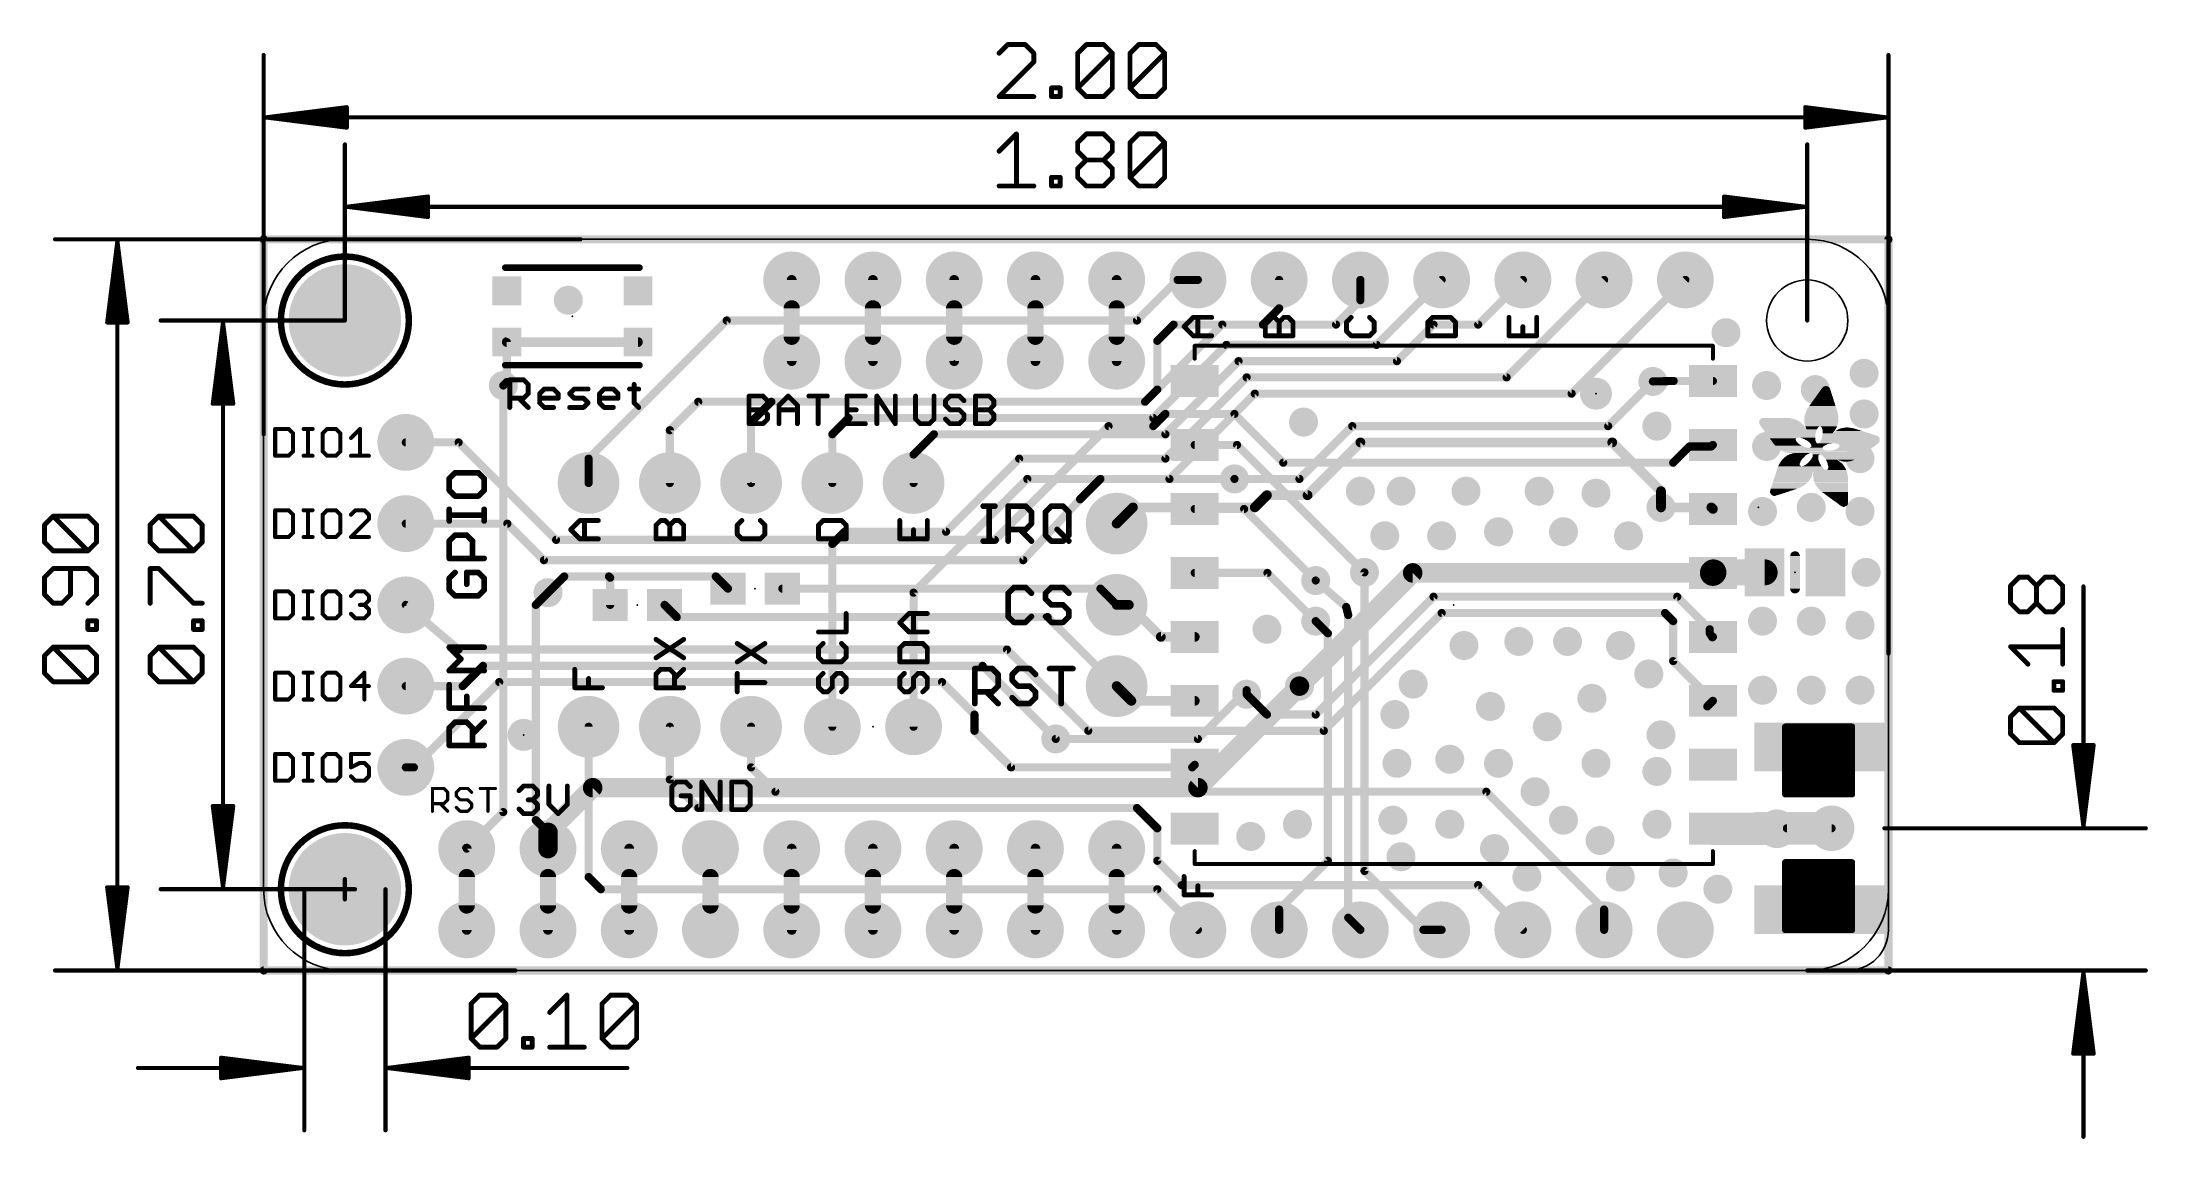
# Model space of a CAD drawing. Extents: x -6.9 to 58.9, y -5.3 to 29.
import ezdxf

# ---------------------------------------------------------------- set-up
doc = ezdxf.new("R2010")
doc.units = 0
for name, color, linetype in [('1', 12, 'CONTINUOUS'), ('16', 132, 'CONTINUOUS'), ('17', 110, 'CONTINUOUS'), ('18', 110, 'CONTINUOUS'), ('20', 53, 'CONTINUOUS'), ('21', 40, 'CONTINUOUS'), ('23', 40, 'CONTINUOUS'), ('47', 253, 'CONTINUOUS')]:
    doc.layers.add(name, color=color, linetype=linetype)

# ---------------------------------------------------------------- blocks, each defined once
blk = doc.blocks.new('RECT')
blk.add_solid([(-0.5, -0.5), (0.5, -0.5), (-0.5, 0.5), (0.5, 0.5)])
blk = doc.blocks.new('PIE')
at = {"const_width": 0.5}
blk.add_lwpolyline([(0, -0.25, 1), (0, 0.25, 1), (0, -0.25)], format="xyb", dxfattribs=at)
blk = doc.blocks.new('ROUNDP')
at = {"const_width": 0.5}
blk.add_lwpolyline([(0, -0.25, 1), (0, 0.25, 1), (0, -0.25)], format="xyb", dxfattribs=at)
blk = doc.blocks.new('ROUNDV')
at = {"const_width": 0.5}
blk.add_lwpolyline([(0, -0.25, 1), (0, 0.25, 1), (0, -0.25)], format="xyb", dxfattribs=at)

msp = doc.modelspace()

# ---------------------------------------------------------------- linework, layer by layer
at = {"layer": '1'}
for points, const_width in [([(0, 22.86), (0, 0)], 0.254), ([(50.8, 22.86), (0, 22.86)], 0.254), ([(50.8, 0), (50.8, 22.86)], 0.254), ([(27.305, 20.32), (28.575, 21.59)], 0.254), ([(28.575, 21.59), (29.21, 21.59)], 0.254), ([(33.528, 20.193), (34.29, 20.955)], 0.254), ([(34.29, 20.955), (34.29, 21.59)], 0.254), ([(10.16, 16.002), (14.478, 20.32)], 0.254), ([(14.478, 20.32), (27.305, 20.32)], 0.254), ([(11.702, 19.647), (7.602, 19.647)], 0.3048), ([(7.602, 19.647), (7.602, 18.397)], 0.254), ([(27.94, 19.685), (28.448, 20.193)], 0.254), ([(27.94, 18.161), (27.94, 19.685)], 0.254), ([(28.448, 20.193), (33.528, 20.193)], 0.254), ([(7.602, 18.397), (7.493, 18.288)], 0.254), ([(43.434, 18.415), (44.084, 18.43)], 0.254), ([(44.084, 18.43), (45.311, 18.43)], 0.254), ([(15.24, 17.145), (15.875, 17.78)], 0.254), ([(15.875, 17.78), (27.559, 17.78)], 0.254), ([(27.559, 17.78), (27.94, 18.161)], 0.254), ([(15.24, 15.24), (15.24, 17.145)], 0.254), ([(22.86, 13.462), (26.416, 17.018)], 0.254), ([(26.416, 17.018), (27.813, 17.018)], 0.254), ([(27.813, 17.018), (28.194, 17.399)], 0.254), ([(28.194, 17.399), (30.353, 17.399)], 0.254), ([(30.353, 17.399), (31.877, 15.875)], 0.254), ([(4.445, 16.51), (6.096, 16.51)], 0.254), ([(6.096, 16.51), (9.144, 13.462)], 0.254), ([(29.111, 16.43), (30.433, 16.43)], 0.254), ([(30.433, 16.43), (34.417, 12.446)], 0.254), ([(44.069, 15.875), (44.577, 16.383)], 0.254), ([(44.577, 16.383), (45.264, 16.383)], 0.254), ([(45.264, 16.383), (45.311, 16.43)], 0.254), ([(10.16, 15.24), (10.16, 16.002)], 0.254), ([(31.877, 15.875), (44.069, 15.875)], 0.254), ([(25.527, 14.732), (26.162, 15.367)], 0.254), ([(26.162, 15.367), (30.353, 15.367)], 0.254), ([(23.749, 12.827), (25.527, 14.732)], 0.254), ([(29.111, 14.43), (30.655, 14.43)], 0.254), ([(30.655, 14.43), (32.893, 12.192)], 0.254), ([(43.688, 14.478), (45.263, 14.478)], 0.3048), ([(45.263, 14.478), (45.311, 14.43)], 0.3048), ([(4.445, 13.97), (7.62, 13.97)], 0.254), ([(7.62, 13.97), (8.763, 12.827)], 0.254), ([(9.144, 13.462), (22.86, 13.462)], 0.254), ([(8.763, 12.827), (23.749, 12.827)], 0.254), ([(29.111, 12.43), (31.385, 12.43)], 0.254), ([(31.385, 12.43), (32.893, 10.922)], 0.254), ([(32.385, 8.89), (35.925, 12.43)], 0.6096), ([(35.925, 12.43), (45.311, 12.43)], 0.6096), ([(45.327, 12.446), (45.311, 12.43)], 0.8128), ([(46.929, 12.446), (45.327, 12.446)], 0.8128), ([(9.398, 12.319), (8.89, 11.811)], 0.254), ([(10.795, 12.319), (9.398, 12.319)], 0.254), ([(14.136, 12.319), (10.795, 12.319)], 0.254), ([(10.834, 12.28), (10.795, 12.319)], 0.254), ([(10.834, 11.43), (10.834, 12.28)], 0.254), ([(14.517, 11.938), (14.136, 12.319)], 0.254), ([(16.217, 11.938), (26.162, 11.938)], 0.254), ([(26.162, 11.938), (26.67, 11.43)], 0.254), ([(4.445, 11.43), (6.096, 10.033)], 0.254), ([(12.534, 11.43), (12.915, 11.049)], 0.254), ([(26.67, 11.43), (27.051, 11.43)], 0.3048), ([(27.051, 11.43), (28.051, 10.43)], 0.3048), ([(32.893, 8.001), (36.576, 11.684)], 0.254), ([(33.147, 7.493), (36.83, 11.176)], 0.254), ([(36.576, 11.684), (44.196, 11.684)], 0.254), ([(36.83, 11.176), (43.815, 11.176)], 0.254), ([(43.815, 11.176), (44.069, 10.922)], 0.254), ([(44.196, 11.684), (45.212, 10.668)], 0.254), ([(12.915, 11.049), (24.511, 11.049)], 0.254), ([(24.511, 11.049), (26.67, 8.89)], 0.254), ([(28.051, 10.43), (29.111, 10.43)], 0.3048), ([(44.069, 10.922), (44.069, 9.672)], 0.254), ([(45.212, 10.668), (45.212, 10.541)], 0.254), ([(45.212, 10.541), (45.295, 10.414)], 0.254), ([(45.295, 10.414), (45.311, 10.43)], 0.254), ([(6.096, 10.033), (23.241, 10.033)], 0.254), ([(23.241, 10.033), (25.781, 7.493)], 0.254), ([(6.223, 8.89), (6.858, 9.525)], 0.254), ([(6.858, 9.525), (22.479, 9.525)], 0.254), ([(22.479, 9.525), (24.765, 7.239)], 0.254), ([(44.069, 9.672), (45.311, 8.43)], 0.254), ([(4.445, 8.89), (6.223, 8.89)], 0.254), ([(4.699, 6.35), (7.366, 9.017)], 0.254), ([(7.366, 9.017), (21.209, 9.017)], 0.254), ([(21.209, 9.017), (22.225, 8.001)], 0.254), ([(26.67, 8.89), (27.13, 8.43)], 0.3048), ([(27.13, 8.43), (29.111, 8.43)], 0.3048), ([(30.734, 8.636), (31.369, 8.001)], 0.254), ([(22.225, 8.001), (22.225, 7.493)], 0.254), ([(31.369, 8.001), (32.893, 8.001)], 0.254), ([(45.136, 8.255), (45.311, 8.43)], 0.254), ([(10.16, 7.62), (10.16, 2.921)], 0.254), ([(12.7, 7.62), (12.7, 5.969)], 0.254), ([(15.24, 7.62), (15.24, 6.35)], 0.254), ([(22.225, 7.493), (23.368, 6.35)], 0.254), ([(25.781, 7.493), (33.147, 7.493)], 0.254), ([(47.5742, 5.5102), (47.5742, 7.62)], 0.2032), ([(47.5742, 7.62), (49.657, 7.62)], 0.2032), ([(47.5742, 7.5184), (49.657, 7.5184)], 0.2032), ([(47.5742, 7.3152), (49.657, 7.3152)], 0.2032), ([(49.657, 7.62), (49.657, 5.5102)], 0.2032), ([(47.5742, 7.112), (49.657, 7.112)], 0.2032), ([(47.5742, 6.9088), (49.657, 6.9088)], 0.2032), ([(47.5742, 6.7056), (49.657, 6.7056)], 0.2032), ([(47.5742, 6.5024), (49.657, 6.5024)], 0.2032), ([(4.445, 6.35), (4.699, 6.35)], 0.254), ([(12.7, 5.969), (13.589, 5.08)], 0.254), ([(15.24, 6.35), (16.002, 5.588)], 0.254), ([(23.368, 6.35), (29.031, 6.35)], 0.254), ([(29.031, 6.35), (29.111, 6.43)], 0.254), ([(47.5742, 6.2992), (49.657, 6.2992)], 0.2032), ([(47.5742, 6.096), (49.657, 6.096)], 0.2032), ([(47.5742, 5.8928), (49.657, 5.8928)], 0.2032), ([(16.002, 5.588), (38.227, 5.588)], 0.254), ([(38.227, 5.588), (41.91, 1.905)], 0.254), ([(47.5742, 5.6896), (49.657, 5.6896)], 0.2032), ([(49.657, 5.5102), (47.5742, 5.5102)], 0.2032), ([(13.589, 5.08), (27.305, 5.08)], 0.254), ([(27.305, 5.08), (27.94, 4.445)], 0.254), ([(45.311, 4.43), (47.356, 4.43)], 1.016), ([(47.356, 4.43), (47.625, 4.445)], 1.016), ([(6.35, 3.81), (6.35, 1.27)], 0.3048), ([(8.89, 1.27), (8.89, 3.81)], 0.3048), ([(27.94, 4.445), (27.94, 3.429)], 0.254), ([(49.022, 4.445), (47.625, 4.445)], 0.254), ([(27.94, 3.429), (28.702, 2.667)], 0.254), ([(47.5742, 1.27), (47.5742, 3.3798)], 0.2032), ([(47.5742, 3.3798), (49.657, 3.3798)], 0.2032), ([(47.5742, 3.2512), (49.657, 3.2512)], 0.2032), ([(49.657, 3.3798), (49.657, 1.27)], 0.2032), ([(10.16, 2.921), (10.541, 2.54)], 0.254), ([(10.541, 2.54), (27.94, 2.54)], 0.254), ([(27.94, 2.54), (29.21, 1.27)], 0.254), ([(28.702, 2.667), (37.973, 2.667)], 0.254), ([(37.973, 2.667), (39.37, 1.27)], 0.254), ([(47.5742, 3.048), (49.657, 3.048)], 0.2032), ([(47.5742, 2.8448), (49.657, 2.8448)], 0.2032), ([(47.5742, 2.6416), (49.657, 2.6416)], 0.2032), ([(41.91, 1.905), (41.91, 1.27)], 0.254), ([(47.5742, 2.4384), (49.657, 2.4384)], 0.2032), ([(47.5742, 2.2352), (49.657, 2.2352)], 0.2032), ([(47.5742, 2.032), (49.657, 2.032)], 0.2032), ([(47.5742, 1.8288), (49.657, 1.8288)], 0.2032), ([(47.5742, 1.6256), (49.657, 1.6256)], 0.2032), ([(47.5742, 1.4224), (49.657, 1.4224)], 0.2032), ([(49.657, 1.27), (47.5742, 1.27)], 0.2032), ([(0, 0), (50.8, 0)], 0.254)]:
    msp.add_lwpolyline(points, dxfattribs=dict(at, const_width=const_width))
for points, const_width in [([(0.0635, 22.86, 1), (-0.0635, 22.86)], 0.127), ([(0, 22.9235, 1), (0, 22.7965)], 0.127), ([(50.8635, 22.86, 1), (50.7365, 22.86)], 0.127), ([(50.8, 22.7965, 1), (50.8, 22.9235)], 0.127), ([(28.575, 21.6535, 1), (28.575, 21.5265)], 0.127), ([(28.6199, 21.5451, 1), (28.5301, 21.6349)], 0.127), ([(29.21, 21.5265, 1), (29.21, 21.6535)], 0.127), ([(34.3535, 21.59, 1), (34.2265, 21.59)], 0.127), ([(34.3349, 20.9101, 1), (34.2451, 20.9999)], 0.127), ([(14.478, 20.3835, 1), (14.478, 20.2565)], 0.127), ([(14.5229, 20.2751, 1), (14.4331, 20.3649)], 0.127), ([(27.2601, 20.3649, 1), (27.3499, 20.2751)], 0.127), ([(27.305, 20.2565, 1), (27.305, 20.3835)], 0.127), ([(34.2265, 20.955, 1), (34.3535, 20.955)], 0.127), ([(7.602, 19.7232, 1), (7.602, 19.5708)], 0.1524), ([(7.6655, 19.647, 1), (7.5385, 19.647)], 0.127), ([(11.702, 19.5708, 1), (11.702, 19.7232)], 0.1524), ([(28.0035, 19.685, 1), (27.8765, 19.685)], 0.127), ([(27.8951, 19.7299, 1), (27.9849, 19.6401)], 0.127), ([(28.448, 20.2565, 1), (28.448, 20.1295)], 0.127), ([(28.4929, 20.1481, 1), (28.4031, 20.2379)], 0.127), ([(33.4831, 20.2379, 1), (33.5729, 20.1481)], 0.127), ([(33.528, 20.1295, 1), (33.528, 20.2565)], 0.127), ([(7.5385, 18.397, 1), (7.6655, 18.397)], 0.127), ([(7.6469, 18.3521, 1), (7.5571, 18.4419)], 0.127), ([(43.4325, 18.4785, 1), (43.4355, 18.3515)], 0.127), ([(44.084, 18.4935, 1), (44.084, 18.3665)], 0.127), ([(44.0855, 18.3665, 1), (44.0825, 18.4935)], 0.127), ([(45.311, 18.3665, 1), (45.311, 18.4935)], 0.127), ([(7.4481, 18.3329, 1), (7.5379, 18.2431)], 0.127), ([(15.875, 17.8435, 1), (15.875, 17.7165)], 0.127), ([(15.9199, 17.7351, 1), (15.8301, 17.8249)], 0.127), ([(27.5141, 17.8249, 1), (27.6039, 17.7351)], 0.127), ([(27.559, 17.7165, 1), (27.559, 17.8435)], 0.127), ([(27.8765, 18.161, 1), (28.0035, 18.161)], 0.127), ([(27.9849, 18.1161, 1), (27.8951, 18.2059)], 0.127), ([(15.3035, 17.145, 1), (15.1765, 17.145)], 0.127), ([(15.1951, 17.1899, 1), (15.2849, 17.1001)], 0.127), ([(26.416, 17.0815, 1), (26.416, 16.9545)], 0.127), ([(26.4609, 16.9731, 1), (26.3711, 17.0629)], 0.127), ([(27.7681, 17.0629, 1), (27.8579, 16.9731)], 0.127), ([(27.813, 16.9545, 1), (27.813, 17.0815)], 0.127), ([(28.194, 17.4625, 1), (28.194, 17.3355)], 0.127), ([(28.2389, 17.3541, 1), (28.1491, 17.4439)], 0.127), ([(30.3979, 17.4439, 1), (30.3081, 17.3541)], 0.127), ([(30.353, 17.3355, 1), (30.353, 17.4625)], 0.127), ([(4.445, 16.5735, 1), (4.445, 16.4465)], 0.127), ([(6.1409, 16.5549, 1), (6.0511, 16.4651)], 0.127), ([(6.096, 16.4465, 1), (6.096, 16.5735)], 0.127), ([(29.111, 16.4935, 1), (29.111, 16.3665)], 0.127), ([(30.4779, 16.4749, 1), (30.3881, 16.3851)], 0.127), ([(30.433, 16.3665, 1), (30.433, 16.4935)], 0.127), ([(44.577, 16.4465, 1), (44.577, 16.3195)], 0.127), ([(44.6219, 16.3381, 1), (44.5321, 16.4279)], 0.127), ([(45.2191, 16.4279, 1), (45.3089, 16.3381)], 0.127), ([(45.264, 16.3195, 1), (45.264, 16.4465)], 0.127), ([(45.3559, 16.3851, 1), (45.2661, 16.4749)], 0.127), ([(10.2235, 16.002, 1), (10.0965, 16.002)], 0.127), ([(10.1151, 16.0469, 1), (10.2049, 15.9571)], 0.127), ([(31.877, 15.9385, 1), (31.877, 15.8115)], 0.127), ([(31.8321, 15.8301, 1), (31.9219, 15.9199)], 0.127), ([(44.0241, 15.9199, 1), (44.1139, 15.8301)], 0.127), ([(44.069, 15.8115, 1), (44.069, 15.9385)], 0.127), ([(10.0965, 15.24, 1), (10.2235, 15.24)], 0.127), ([(15.1765, 15.24, 1), (15.3035, 15.24)], 0.127), ([(26.162, 15.4305, 1), (26.162, 15.3035)], 0.127), ([(26.2069, 15.3221, 1), (26.1171, 15.4119)], 0.127), ([(30.353, 15.3035, 1), (30.353, 15.4305)], 0.127), ([(25.4821, 14.7769, 1), (25.5719, 14.6871)], 0.127), ([(25.5734, 14.6887, 1), (25.4806, 14.7753)], 0.127), ([(29.111, 14.4935, 1), (29.111, 14.3665)], 0.127), ([(30.6999, 14.4749, 1), (30.6101, 14.3851)], 0.127), ([(30.655, 14.3665, 1), (30.655, 14.4935)], 0.127), ([(43.688, 14.5542, 1), (43.688, 14.4018)], 0.1524), ([(45.3169, 14.5319, 1), (45.2091, 14.4241)], 0.1524), ([(45.2571, 14.3761, 1), (45.3649, 14.4839)], 0.1524), ([(45.263, 14.4018, 1), (45.263, 14.5542)], 0.1524), ([(4.445, 14.0335, 1), (4.445, 13.9065)], 0.127), ([(7.6649, 14.0149, 1), (7.5751, 13.9251)], 0.127), ([(7.62, 13.9065, 1), (7.62, 14.0335)], 0.127), ([(9.144, 13.5255, 1), (9.144, 13.3985)], 0.127), ([(9.0991, 13.4171, 1), (9.1889, 13.5069)], 0.127), ([(22.8151, 13.5069, 1), (22.9049, 13.4171)], 0.127), ([(22.86, 13.3985, 1), (22.86, 13.5255)], 0.127), ([(8.763, 12.8905, 1), (8.763, 12.7635)], 0.127), ([(8.7181, 12.7821, 1), (8.8079, 12.8719)], 0.127), ([(23.7026, 12.8703, 1), (23.7954, 12.7837)], 0.127), ([(23.749, 12.7635, 1), (23.749, 12.8905)], 0.127), ([(29.111, 12.4935, 1), (29.111, 12.3665)], 0.127), ([(31.4299, 12.4749, 1), (31.3401, 12.3851)], 0.127), ([(31.385, 12.3665, 1), (31.385, 12.4935)], 0.127), ([(34.3721, 12.4011, 1), (34.4619, 12.4909)], 0.127), ([(35.925, 12.5824, 1), (35.925, 12.2776)], 0.3048), ([(36.0328, 12.3222, 1), (35.8172, 12.5378)], 0.3048), ([(45.1673, 12.5737, 1), (45.4547, 12.2863)], 0.4064), ([(45.327, 12.6492, 1), (45.327, 12.2428)], 0.4064), ([(45.4707, 12.3023, 1), (45.1833, 12.5897)], 0.4064), ([(45.311, 12.2776, 1), (45.311, 12.5824)], 0.3048), ([(46.929, 12.2428, 1), (46.929, 12.6492)], 0.4064), ([(8.8451, 11.8559, 1), (8.9349, 11.7661)], 0.127), ([(9.398, 12.3825, 1), (9.398, 12.2555)], 0.127), ([(9.4429, 12.2741, 1), (9.3531, 12.3639)], 0.127), ([(10.795, 12.3825, 1), (10.795, 12.2555)], 0.127), ([(10.8399, 12.3639, 1), (10.7501, 12.2741)], 0.127), ([(10.8975, 12.28, 1), (10.7705, 12.28)], 0.127), ([(10.7891, 12.2351, 1), (10.8789, 12.3249)], 0.127), ([(10.795, 12.2555, 1), (10.795, 12.3825)], 0.127), ([(14.1809, 12.3639, 1), (14.0911, 12.2741)], 0.127), ([(14.136, 12.2555, 1), (14.136, 12.3825)], 0.127), ([(14.4721, 11.8931, 1), (14.5619, 11.9829)], 0.127), ([(16.217, 12.0015, 1), (16.217, 11.8745)], 0.127), ([(26.2069, 11.9829, 1), (26.1171, 11.8931)], 0.127), ([(26.162, 11.8745, 1), (26.162, 12.0015)], 0.127), ([(32.8481, 12.1471, 1), (32.9379, 12.2369)], 0.127), ([(4.486, 11.4785, 1), (4.404, 11.3815)], 0.127), ([(10.7705, 11.43, 1), (10.8975, 11.43)], 0.127), ([(12.5789, 11.4749, 1), (12.4891, 11.3851)], 0.127), ([(26.67, 11.5062, 1), (26.67, 11.3538)], 0.1524), ([(26.6251, 11.3851, 1), (26.7149, 11.4749)], 0.127), ([(27.1049, 11.4839, 1), (26.9971, 11.3761)], 0.1524), ([(27.051, 11.3538, 1), (27.051, 11.5062)], 0.1524), ([(36.576, 11.7475, 1), (36.576, 11.6205)], 0.127), ([(36.6209, 11.6391, 1), (36.5311, 11.7289)], 0.127), ([(36.83, 11.2395, 1), (36.83, 11.1125)], 0.127), ([(36.8749, 11.1311, 1), (36.7851, 11.2209)], 0.127), ([(43.8599, 11.2209, 1), (43.7701, 11.1311)], 0.127), ([(43.815, 11.1125, 1), (43.815, 11.2395)], 0.127), ([(44.2409, 11.7289, 1), (44.1511, 11.6391)], 0.127), ([(44.196, 11.6205, 1), (44.196, 11.7475)], 0.127), ([(12.915, 11.1125, 1), (12.915, 10.9855)], 0.127), ([(12.8701, 11.0041, 1), (12.9599, 11.0939)], 0.127), ([(24.5559, 11.0939, 1), (24.4661, 11.0041)], 0.127), ([(24.511, 10.9855, 1), (24.511, 11.1125)], 0.127), ([(28.051, 10.5062, 1), (28.051, 10.3538)], 0.1524), ([(27.9971, 10.3761, 1), (28.1049, 10.4839)], 0.1524), ([(29.111, 10.3538, 1), (29.111, 10.5062)], 0.1524), ([(32.8481, 10.8771, 1), (32.9379, 10.9669)], 0.127), ([(44.1325, 10.922, 1), (44.0055, 10.922)], 0.127), ([(44.0241, 10.8771, 1), (44.1139, 10.9669)], 0.127), ([(45.2755, 10.668, 1), (45.1485, 10.668)], 0.127), ([(45.2652, 10.5757, 1), (45.1588, 10.5063)], 0.127), ([(45.1485, 10.541, 1), (45.2755, 10.541)], 0.127), ([(45.1671, 10.6231, 1), (45.2569, 10.7129)], 0.127), ([(45.3559, 10.3851, 1), (45.2661, 10.4749)], 0.127), ([(6.096, 10.0965, 1), (6.096, 9.9695)], 0.127), ([(6.055, 9.9845, 1), (6.137, 10.0815)], 0.127), ([(23.2859, 10.0779, 1), (23.1961, 9.9881)], 0.127), ([(23.241, 9.9695, 1), (23.241, 10.0965)], 0.127), ([(45.2501, 10.4589, 1), (45.3399, 10.3691)], 0.127), ([(45.2418, 10.3793, 1), (45.3482, 10.4487)], 0.127), ([(6.858, 9.5885, 1), (6.858, 9.4615)], 0.127), ([(6.9029, 9.4801, 1), (6.8131, 9.5699)], 0.127), ([(22.5239, 9.5699, 1), (22.4341, 9.4801)], 0.127), ([(22.479, 9.4615, 1), (22.479, 9.5885)], 0.127), ([(44.1139, 9.7169, 1), (44.0241, 9.6271)], 0.127), ([(44.0055, 9.672, 1), (44.1325, 9.672)], 0.127), ([(4.445, 8.9535, 1), (4.445, 8.8265)], 0.127), ([(6.1781, 8.9349, 1), (6.2679, 8.8451)], 0.127), ([(6.223, 8.8265, 1), (6.223, 8.9535)], 0.127), ([(7.366, 9.0805, 1), (7.366, 8.9535)], 0.127), ([(7.4109, 8.9721, 1), (7.3211, 9.0619)], 0.127), ([(21.2539, 9.0619, 1), (21.1641, 8.9721)], 0.127), ([(21.209, 8.9535, 1), (21.209, 9.0805)], 0.127), ([(26.7239, 8.9439, 1), (26.6161, 8.8361)], 0.1524), ([(26.6251, 8.8451, 1), (26.7149, 8.9349)], 0.127), ([(27.13, 8.5062, 1), (27.13, 8.3538)], 0.1524), ([(27.0761, 8.3761, 1), (27.1839, 8.4839)], 0.1524), ([(29.111, 8.3538, 1), (29.111, 8.5062)], 0.1524), ([(30.7789, 8.6809, 1), (30.6891, 8.5911)], 0.127), ([(32.2772, 8.9978, 1), (32.4928, 8.7822)], 0.3048), ([(22.2885, 8.001, 1), (22.1615, 8.001)], 0.127), ([(22.1801, 7.9561, 1), (22.2699, 8.0459)], 0.127), ([(31.369, 8.0645, 1), (31.369, 7.9375)], 0.127), ([(31.3241, 7.9561, 1), (31.4139, 8.0459)], 0.127), ([(32.8481, 8.0459, 1), (32.9379, 7.9561)], 0.127), ([(32.893, 7.9375, 1), (32.893, 8.0645)], 0.127), ([(45.0911, 8.2999, 1), (45.1809, 8.2101)], 0.127), ([(45.3559, 8.3851, 1), (45.2661, 8.4749)], 0.127), ([(45.2661, 8.3851, 1), (45.3559, 8.4749)], 0.127), ([(10.2235, 7.62, 1), (10.0965, 7.62)], 0.127), ([(12.7635, 7.62, 1), (12.6365, 7.62)], 0.127), ([(15.3035, 7.62, 1), (15.1765, 7.62)], 0.127), ([(22.2699, 7.5379, 1), (22.1801, 7.4481)], 0.127), ([(22.1615, 7.493, 1), (22.2885, 7.493)], 0.127), ([(24.7201, 7.1941, 1), (24.8099, 7.2839)], 0.127), ([(25.781, 7.5565, 1), (25.781, 7.4295)], 0.127), ([(25.7361, 7.4481, 1), (25.8259, 7.5379)], 0.127), ([(33.1021, 7.5379, 1), (33.1919, 7.4481)], 0.127), ([(33.147, 7.4295, 1), (33.147, 7.5565)], 0.127), ([(47.625, 7.62, 1), (47.5234, 7.62)], 0.1016), ([(47.5742, 7.6708, 1), (47.5742, 7.5692)], 0.1016), ([(47.5742, 7.5692, 1), (47.5742, 7.4676)], 0.1016), ([(47.5742, 7.366, 1), (47.5742, 7.2644)], 0.1016), ([(49.7078, 7.62, 1), (49.6062, 7.62)], 0.1016), ([(49.657, 7.5692, 1), (49.657, 7.6708)], 0.1016), ([(49.657, 7.4676, 1), (49.657, 7.5692)], 0.1016), ([(49.657, 7.2644, 1), (49.657, 7.366)], 0.1016), ([(47.5742, 7.1628, 1), (47.5742, 7.0612)], 0.1016), ([(47.5742, 6.9596, 1), (47.5742, 6.858)], 0.1016), ([(47.5742, 6.7564, 1), (47.5742, 6.6548)], 0.1016), ([(47.5742, 6.5532, 1), (47.5742, 6.4516)], 0.1016), ([(49.657, 7.0612, 1), (49.657, 7.1628)], 0.1016), ([(49.657, 6.858, 1), (49.657, 6.9596)], 0.1016), ([(49.657, 6.6548, 1), (49.657, 6.7564)], 0.1016), ([(49.657, 6.4516, 1), (49.657, 6.5532)], 0.1016), ([(4.445, 6.4135, 1), (4.445, 6.2865)], 0.127), ([(4.6541, 6.3949, 1), (4.7439, 6.3051)], 0.127), ([(4.699, 6.2865, 1), (4.699, 6.4135)], 0.127), ([(12.7449, 6.0139, 1), (12.6551, 5.9241)], 0.127), ([(12.6365, 5.969, 1), (12.7635, 5.969)], 0.127), ([(15.2849, 6.3949, 1), (15.1951, 6.3051)], 0.127), ([(15.1765, 6.35, 1), (15.3035, 6.35)], 0.127), ([(23.368, 6.4135, 1), (23.368, 6.2865)], 0.127), ([(23.3231, 6.3051, 1), (23.4129, 6.3949)], 0.127), ([(28.9861, 6.3949, 1), (29.0759, 6.3051)], 0.127), ([(29.031, 6.2865, 1), (29.031, 6.4135)], 0.127), ([(29.1559, 6.3851, 1), (29.0661, 6.4749)], 0.127), ([(47.5742, 6.35, 1), (47.5742, 6.2484)], 0.1016), ([(47.5742, 6.1468, 1), (47.5742, 6.0452)], 0.1016), ([(47.5742, 5.9436, 1), (47.5742, 5.842)], 0.1016), ([(49.657, 6.2484, 1), (49.657, 6.35)], 0.1016), ([(49.657, 6.0452, 1), (49.657, 6.1468)], 0.1016), ([(49.657, 5.842, 1), (49.657, 5.9436)], 0.1016), ([(16.002, 5.6515, 1), (16.002, 5.5245)], 0.127), ([(15.9571, 5.5431, 1), (16.0469, 5.6329)], 0.127), ([(38.2719, 5.6329, 1), (38.1821, 5.5431)], 0.127), ([(38.227, 5.5245, 1), (38.227, 5.6515)], 0.127), ([(47.5742, 5.7404, 1), (47.5742, 5.6388)], 0.1016), ([(47.5742, 5.561, 1), (47.5742, 5.4594)], 0.1016), ([(47.5234, 5.5102, 1), (47.625, 5.5102)], 0.1016), ([(49.6062, 5.5102, 1), (49.7078, 5.5102)], 0.1016), ([(49.657, 5.6388, 1), (49.657, 5.7404)], 0.1016), ([(49.657, 5.4594, 1), (49.657, 5.561)], 0.1016), ([(13.589, 5.1435, 1), (13.589, 5.0165)], 0.127), ([(13.5441, 5.0351, 1), (13.6339, 5.1249)], 0.127), ([(27.3499, 5.1249, 1), (27.2601, 5.0351)], 0.127), ([(27.305, 5.0165, 1), (27.305, 5.1435)], 0.127), ([(45.311, 4.684, 1), (45.311, 4.176)], 0.508), ([(47.3419, 4.6836, 1), (47.3701, 4.1764)], 0.508), ([(47.356, 4.176, 1), (47.356, 4.684)], 0.508), ([(47.6391, 4.1914, 1), (47.6109, 4.6986)], 0.508), ([(6.4262, 3.81, 1), (6.2738, 3.81)], 0.1524), ([(8.9662, 3.81, 1), (8.8138, 3.81)], 0.1524), ([(28.0035, 4.445, 1), (27.8765, 4.445)], 0.127), ([(27.8951, 4.4001, 1), (27.9849, 4.4899)], 0.127), ([(47.625, 4.5085, 1), (47.625, 4.3815)], 0.127), ([(49.022, 4.3815, 1), (49.022, 4.5085)], 0.127), ([(27.9849, 3.4739, 1), (27.8951, 3.3841)], 0.127), ([(27.8765, 3.429, 1), (28.0035, 3.429)], 0.127), ([(47.625, 3.3798, 1), (47.5234, 3.3798)], 0.1016), ([(47.5742, 3.4306, 1), (47.5742, 3.329)], 0.1016), ([(47.5742, 3.302, 1), (47.5742, 3.2004)], 0.1016), ([(49.7078, 3.3798, 1), (49.6062, 3.3798)], 0.1016), ([(49.657, 3.329, 1), (49.657, 3.4306)], 0.1016), ([(49.657, 3.2004, 1), (49.657, 3.302)], 0.1016), ([(10.2049, 2.9659, 1), (10.1151, 2.8761)], 0.127), ([(10.0965, 2.921, 1), (10.2235, 2.921)], 0.127), ([(10.541, 2.6035, 1), (10.541, 2.4765)], 0.127), ([(10.4961, 2.4951, 1), (10.5859, 2.5849)], 0.127), ([(27.9849, 2.5849, 1), (27.8951, 2.4951)], 0.127), ([(27.94, 2.4765, 1), (27.94, 2.6035)], 0.127), ([(28.702, 2.7305, 1), (28.702, 2.6035)], 0.127), ([(28.6571, 2.6221, 1), (28.7469, 2.7119)], 0.127), ([(38.0179, 2.7119, 1), (37.9281, 2.6221)], 0.127), ([(37.973, 2.6035, 1), (37.973, 2.7305)], 0.127), ([(47.5742, 3.0988, 1), (47.5742, 2.9972)], 0.1016), ([(47.5742, 2.8956, 1), (47.5742, 2.794)], 0.1016), ([(47.5742, 2.6924, 1), (47.5742, 2.5908)], 0.1016), ([(49.657, 2.9972, 1), (49.657, 3.0988)], 0.1016), ([(49.657, 2.794, 1), (49.657, 2.8956)], 0.1016), ([(49.657, 2.5908, 1), (49.657, 2.6924)], 0.1016), ([(41.9735, 1.905, 1), (41.8465, 1.905)], 0.127), ([(41.8651, 1.8601, 1), (41.9549, 1.9499)], 0.127), ([(47.5742, 2.4892, 1), (47.5742, 2.3876)], 0.1016), ([(47.5742, 2.286, 1), (47.5742, 2.1844)], 0.1016), ([(47.5742, 2.0828, 1), (47.5742, 1.9812)], 0.1016), ([(49.657, 2.3876, 1), (49.657, 2.4892)], 0.1016), ([(49.657, 2.1844, 1), (49.657, 2.286)], 0.1016), ([(49.657, 1.9812, 1), (49.657, 2.0828)], 0.1016), ([(6.2738, 1.27, 1), (6.4262, 1.27)], 0.1524), ([(8.8138, 1.27, 1), (8.9662, 1.27)], 0.1524), ([(29.1651, 1.2251, 1), (29.2549, 1.3149)], 0.127), ([(39.3251, 1.2251, 1), (39.4149, 1.3149)], 0.127), ([(41.8465, 1.27, 1), (41.9735, 1.27)], 0.127), ([(47.5742, 1.8796, 1), (47.5742, 1.778)], 0.1016), ([(47.5742, 1.6764, 1), (47.5742, 1.5748)], 0.1016), ([(47.5742, 1.4732, 1), (47.5742, 1.3716)], 0.1016), ([(47.5742, 1.3208, 1), (47.5742, 1.2192)], 0.1016), ([(47.5234, 1.27, 1), (47.625, 1.27)], 0.1016), ([(49.6062, 1.27, 1), (49.7078, 1.27)], 0.1016), ([(49.657, 1.778, 1), (49.657, 1.8796)], 0.1016), ([(49.657, 1.5748, 1), (49.657, 1.6764)], 0.1016), ([(49.657, 1.3716, 1), (49.657, 1.4732)], 0.1016), ([(49.657, 1.2192, 1), (49.657, 1.3208)], 0.1016), ([(0, 0.0635, 1), (0, -0.0635)], 0.127), ([(-0.0635, 0, 1), (0.0635, 0)], 0.127), ([(50.7365, 0, 1), (50.8635, 0)], 0.127), ([(50.8, -0.0635, 1), (50.8, 0.0635)], 0.127)]:
    msp.add_lwpolyline(points, format="xyb", dxfattribs=dict(at, const_width=const_width))
at = {"layer": '16'}
for points, const_width in [([(0, 22.86), (0, 0)], 0.254), ([(50.8, 22.86), (0, 22.86)], 0.254), ([(50.8, 0), (50.8, 22.86)], 0.254), ([(16.51, 21.59), (16.51, 19.05)], 0.3048), ([(19.05, 21.59), (19.05, 19.05)], 0.3048), ([(21.59, 21.59), (21.59, 19.05)], 0.3048), ([(24.13, 21.59), (24.13, 19.05)], 0.3048), ([(26.67, 21.59), (26.67, 19.05)], 0.3048), ([(31.75, 20.701), (31.75, 21.59)], 0.254), ([(34.798, 19.558), (36.83, 21.59)], 0.254), ([(37.973, 20.193), (39.37, 21.59)], 0.254), ([(38.862, 18.542), (41.91, 21.59)], 0.254), ([(40.894, 18.034), (44.45, 21.59)], 0.254), ([(31.242, 20.193), (31.75, 20.701)], 0.254), ([(27.559, 17.78), (29.972, 20.193)], 0.254), ([(29.972, 20.193), (31.242, 20.193)], 0.254), ([(35.433, 19.05), (36.576, 20.193)], 0.254), ([(36.576, 20.193), (37.973, 20.193)], 0.254), ([(27.813, 17.272), (30.099, 19.558)], 0.254), ([(28.194, 16.764), (30.48, 19.05)], 0.254), ([(30.099, 19.558), (34.798, 19.558)], 0.254), ([(30.48, 19.05), (35.433, 19.05)], 0.254), ([(28.194, 16.002), (30.734, 18.542)], 0.254), ([(30.734, 18.542), (38.862, 18.542)], 0.254), ([(42.037, 17.018), (43.434, 18.415)], 0.254), ([(7.493, 18.288), (7.493, 4.953)], 0.254), ([(12.7, 16.891), (13.589, 17.78)], 0.254), ([(13.589, 17.78), (27.559, 17.78)], 0.254), ([(28.321, 15.367), (30.988, 18.034)], 0.254), ([(30.988, 18.034), (40.894, 18.034)], 0.254), ([(17.78, 16.764), (18.288, 17.272)], 0.254), ([(18.288, 17.272), (27.813, 17.272)], 0.254), ([(32.385, 15.367), (34.036, 17.018)], 0.254), ([(34.036, 17.018), (42.037, 17.018)], 0.254), ([(12.7, 15.24), (12.7, 16.891)], 0.254), ([(17.78, 15.24), (17.78, 16.764)], 0.254), ([(20.32, 16.129), (20.955, 16.764)], 0.254), ([(20.955, 16.764), (28.194, 16.764)], 0.254), ([(32.639, 14.859), (34.29, 16.51)], 0.3048), ([(34.29, 16.51), (42.164, 16.51)], 0.3048), ([(42.164, 16.51), (43.688, 14.986)], 0.3048), ([(20.32, 15.24), (20.32, 16.129)], 0.254), ([(21.336, 13.716), (23.622, 16.002)], 0.254), ([(23.622, 16.002), (28.194, 16.002)], 0.254), ([(20.32, 11.811), (23.876, 15.367)], 0.254), ([(23.876, 15.367), (28.321, 15.367)], 0.254), ([(30.353, 15.367), (32.385, 15.367)], 0.254), ([(26.67, 13.97), (27.178, 14.478)], 0.3048), ([(27.178, 14.478), (30.988, 14.478)], 0.3048), ([(30.988, 14.478), (31.369, 14.859)], 0.3048), ([(31.369, 14.859), (32.639, 14.859)], 0.3048), ([(43.688, 14.986), (43.688, 14.478)], 0.3048), ([(17.78, 13.335), (18.161, 13.716)], 0.254), ([(18.161, 13.716), (21.336, 13.716)], 0.254), ([(17.78, 7.62), (17.78, 13.335)], 0.254), ([(34.417, 12.446), (34.417, 3.1115)], 0.254), ([(8.89, 11.811), (8.509, 11.43)], 0.254), ([(20.32, 7.62), (20.32, 11.811)], 0.254), ([(32.893, 12.192), (33.8455, 11.3665)], 0.254), ([(8.509, 11.43), (8.509, 4.699)], 0.254), ([(33.8455, 11.3665), (33.909, 11.1125)], 0.254), ([(33.909, 11.1125), (33.909, 1.651)], 0.254), ([(32.893, 10.922), (33.274, 10.541)], 0.254), ([(33.274, 10.541), (33.274, 3.429)], 0.254), ([(29.21, 5.715), (32.385, 8.89)], 0.6096), ([(29.21, 7.239), (30.734, 8.763)], 0.254), ([(30.734, 8.763), (30.734, 8.636)], 0.254), ([(24.765, 7.239), (29.21, 7.239)], 0.254), ([(8.89, 4.318), (10.287, 5.715)], 0.6096), ([(10.287, 5.715), (29.21, 5.715)], 0.6096), ([(7.493, 4.953), (6.35, 3.81)], 0.254), ([(8.509, 4.699), (8.89, 4.318)], 0.254), ([(8.89, 3.81), (8.89, 4.318)], 0.6096), ([(11.43, 3.81), (11.43, 1.27)], 0.3048), ([(16.51, 3.81), (16.51, 1.27)], 0.3048), ([(19.05, 1.27), (19.05, 3.81)], 0.3048), ([(21.59, 1.27), (21.59, 3.81)], 0.3048), ([(24.13, 1.27), (24.13, 3.81)], 0.3048), ([(26.67, 1.27), (26.67, 3.81)], 0.3048), ([(33.274, 3.429), (31.75, 1.905)], 0.254), ([(34.417, 3.1115), (36.2585, 1.27)], 0.254), ([(31.75, 1.905), (31.75, 1.27)], 0.254), ([(33.909, 1.651), (34.29, 1.27)], 0.254), ([(36.2585, 1.27), (36.83, 1.27)], 0.254), ([(0, 0), (50.8, 0)], 0.254)]:
    msp.add_lwpolyline(points, dxfattribs=dict(at, const_width=const_width))
for points, const_width in [([(0.0635, 22.86, 1), (-0.0635, 22.86)], 0.127), ([(0, 22.9235, 1), (0, 22.7965)], 0.127), ([(50.8635, 22.86, 1), (50.7365, 22.86)], 0.127), ([(50.8, 22.7965, 1), (50.8, 22.9235)], 0.127), ([(16.5862, 21.59, 1), (16.4338, 21.59)], 0.1524), ([(19.1262, 21.59, 1), (18.9738, 21.59)], 0.1524), ([(21.6662, 21.59, 1), (21.5138, 21.59)], 0.1524), ([(24.2062, 21.59, 1), (24.0538, 21.59)], 0.1524), ([(26.7462, 21.59, 1), (26.5938, 21.59)], 0.1524), ([(31.8135, 21.59, 1), (31.6865, 21.59)], 0.127), ([(36.8749, 21.5451, 1), (36.7851, 21.6349)], 0.127), ([(39.4149, 21.5451, 1), (39.3251, 21.6349)], 0.127), ([(41.9549, 21.5451, 1), (41.8651, 21.6349)], 0.127), ([(44.4949, 21.5451, 1), (44.4051, 21.6349)], 0.127), ([(31.6865, 20.701, 1), (31.8135, 20.701)], 0.127), ([(31.7949, 20.6561, 1), (31.7051, 20.7459)], 0.127), ([(29.972, 20.2565, 1), (29.972, 20.1295)], 0.127), ([(30.0169, 20.1481, 1), (29.9271, 20.2379)], 0.127), ([(31.1971, 20.2379, 1), (31.2869, 20.1481)], 0.127), ([(31.242, 20.1295, 1), (31.242, 20.2565)], 0.127), ([(36.576, 20.2565, 1), (36.576, 20.1295)], 0.127), ([(36.6209, 20.1481, 1), (36.5311, 20.2379)], 0.127), ([(37.9281, 20.2379, 1), (38.0179, 20.1481)], 0.127), ([(37.973, 20.1295, 1), (37.973, 20.2565)], 0.127), ([(16.4338, 19.05, 1), (16.5862, 19.05)], 0.1524), ([(18.9738, 19.05, 1), (19.1262, 19.05)], 0.1524), ([(21.5138, 19.05, 1), (21.6662, 19.05)], 0.1524), ([(24.0538, 19.05, 1), (24.2062, 19.05)], 0.1524), ([(26.5938, 19.05, 1), (26.7462, 19.05)], 0.1524), ([(30.099, 19.6215, 1), (30.099, 19.4945)], 0.127), ([(30.1439, 19.5131, 1), (30.0541, 19.6029)], 0.127), ([(30.48, 19.1135, 1), (30.48, 18.9865)], 0.127), ([(30.5249, 19.0051, 1), (30.4351, 19.0949)], 0.127), ([(34.7531, 19.6029, 1), (34.8429, 19.5131)], 0.127), ([(34.798, 19.4945, 1), (34.798, 19.6215)], 0.127), ([(35.3881, 19.0949, 1), (35.4779, 19.0051)], 0.127), ([(35.433, 18.9865, 1), (35.433, 19.1135)], 0.127), ([(30.734, 18.6055, 1), (30.734, 18.4785)], 0.127), ([(30.7789, 18.4971, 1), (30.6891, 18.5869)], 0.127), ([(38.8171, 18.5869, 1), (38.9069, 18.4971)], 0.127), ([(38.862, 18.4785, 1), (38.862, 18.6055)], 0.127), ([(43.4789, 18.3701, 1), (43.3891, 18.4599)], 0.127), ([(7.5565, 18.288, 1), (7.4295, 18.288)], 0.127), ([(13.589, 17.8435, 1), (13.589, 17.7165)], 0.127), ([(13.6339, 17.7351, 1), (13.5441, 17.8249)], 0.127), ([(27.5141, 17.8249, 1), (27.6039, 17.7351)], 0.127), ([(27.559, 17.7165, 1), (27.559, 17.8435)], 0.127), ([(30.988, 18.0975, 1), (30.988, 17.9705)], 0.127), ([(31.0329, 17.9891, 1), (30.9431, 18.0789)], 0.127), ([(40.8491, 18.0789, 1), (40.9389, 17.9891)], 0.127), ([(40.894, 17.9705, 1), (40.894, 18.0975)], 0.127), ([(18.288, 17.3355, 1), (18.288, 17.2085)], 0.127), ([(18.3329, 17.2271, 1), (18.2431, 17.3169)], 0.127), ([(27.7681, 17.3169, 1), (27.8579, 17.2271)], 0.127), ([(27.813, 17.2085, 1), (27.813, 17.3355)], 0.127), ([(34.036, 17.0815, 1), (34.036, 16.9545)], 0.127), ([(34.0809, 16.9731, 1), (33.9911, 17.0629)], 0.127), ([(41.9921, 17.0629, 1), (42.0819, 16.9731)], 0.127), ([(42.037, 16.9545, 1), (42.037, 17.0815)], 0.127), ([(12.7635, 16.891, 1), (12.6365, 16.891)], 0.127), ([(12.6551, 16.9359, 1), (12.7449, 16.8461)], 0.127), ([(17.8435, 16.764, 1), (17.7165, 16.764)], 0.127), ([(17.7351, 16.8089, 1), (17.8249, 16.7191)], 0.127), ([(20.955, 16.8275, 1), (20.955, 16.7005)], 0.127), ([(20.9999, 16.7191, 1), (20.9101, 16.8089)], 0.127), ([(28.1491, 16.8089, 1), (28.2389, 16.7191)], 0.127), ([(28.194, 16.7005, 1), (28.194, 16.8275)], 0.127), ([(34.29, 16.5862, 1), (34.29, 16.4338)], 0.1524), ([(34.3439, 16.4561, 1), (34.2361, 16.5639)], 0.1524), ([(42.2179, 16.5639, 1), (42.1101, 16.4561)], 0.1524), ([(42.164, 16.4338, 1), (42.164, 16.5862)], 0.1524), ([(20.3835, 16.129, 1), (20.2565, 16.129)], 0.127), ([(20.2751, 16.1739, 1), (20.3649, 16.0841)], 0.127), ([(23.622, 16.0655, 1), (23.622, 15.9385)], 0.127), ([(23.6669, 15.9571, 1), (23.5771, 16.0469)], 0.127), ([(28.1491, 16.0469, 1), (28.2389, 15.9571)], 0.127), ([(28.194, 15.9385, 1), (28.194, 16.0655)], 0.127), ([(12.6365, 15.24, 1), (12.7635, 15.24)], 0.127), ([(17.7165, 15.24, 1), (17.8435, 15.24)], 0.127), ([(20.2565, 15.24, 1), (20.3835, 15.24)], 0.127), ([(23.876, 15.4305, 1), (23.876, 15.3035)], 0.127), ([(23.9209, 15.3221, 1), (23.8311, 15.4119)], 0.127), ([(28.2761, 15.4119, 1), (28.3659, 15.3221)], 0.127), ([(28.321, 15.3035, 1), (28.321, 15.4305)], 0.127), ([(30.353, 15.4305, 1), (30.353, 15.3035)], 0.127), ([(32.3401, 15.4119, 1), (32.4299, 15.3221)], 0.127), ([(32.385, 15.3035, 1), (32.385, 15.4305)], 0.127), ([(27.178, 14.5542, 1), (27.178, 14.4018)], 0.1524), ([(27.2319, 14.4241, 1), (27.1241, 14.5319)], 0.1524), ([(30.9341, 14.5319, 1), (31.0419, 14.4241)], 0.1524), ([(30.988, 14.4018, 1), (30.988, 14.5542)], 0.1524), ([(31.369, 14.9352, 1), (31.369, 14.7828)], 0.1524), ([(31.4229, 14.8051, 1), (31.3151, 14.9129)], 0.1524), ([(32.5851, 14.9129, 1), (32.6929, 14.8051)], 0.1524), ([(32.639, 14.7828, 1), (32.639, 14.9352)], 0.1524), ([(43.7642, 14.986, 1), (43.6118, 14.986)], 0.1524), ([(43.6118, 14.478, 1), (43.7642, 14.478)], 0.1524), ([(43.6341, 14.9321, 1), (43.7419, 15.0399)], 0.1524), ([(18.161, 13.7795, 1), (18.161, 13.6525)], 0.127), ([(18.2059, 13.6711, 1), (18.1161, 13.7609)], 0.127), ([(21.336, 13.6525, 1), (21.336, 13.7795)], 0.127), ([(26.6161, 14.0239, 1), (26.7239, 13.9161)], 0.1524), ([(17.8435, 13.335, 1), (17.7165, 13.335)], 0.127), ([(17.7351, 13.3799, 1), (17.8249, 13.2901)], 0.127), ([(21.2911, 13.7609, 1), (21.3809, 13.6711)], 0.127), ([(34.4805, 12.446, 1), (34.3535, 12.446)], 0.127), ([(8.9349, 11.7661, 1), (8.8451, 11.8559)], 0.127), ([(20.3835, 11.811, 1), (20.2565, 11.811)], 0.127), ([(20.2751, 11.8559, 1), (20.3649, 11.7661)], 0.127), ([(32.9346, 12.24, 1), (32.8514, 12.144)], 0.127), ([(8.5725, 11.43, 1), (8.4455, 11.43)], 0.127), ([(8.4641, 11.4749, 1), (8.5539, 11.3851)], 0.127), ([(33.9071, 11.3819, 1), (33.7839, 11.3511)], 0.127), ([(33.8039, 11.3185, 1), (33.8871, 11.4145)], 0.127), ([(33.9725, 11.1125, 1), (33.8455, 11.1125)], 0.127), ([(32.9379, 10.9669, 1), (32.8481, 10.8771)], 0.127), ([(33.3375, 10.541, 1), (33.2105, 10.541)], 0.127), ([(33.2291, 10.4961, 1), (33.3189, 10.5859)], 0.127), ([(33.8474, 11.0971, 1), (33.9706, 11.1279)], 0.127), ([(30.7975, 8.763, 1), (30.6705, 8.763)], 0.127), ([(30.6705, 8.636, 1), (30.7975, 8.636)], 0.127), ([(30.7789, 8.7181, 1), (30.6891, 8.8079)], 0.127), ([(32.4928, 8.7822, 1), (32.2772, 8.9978)], 0.3048), ([(17.7165, 7.62, 1), (17.8435, 7.62)], 0.127), ([(20.2565, 7.62, 1), (20.3835, 7.62)], 0.127), ([(24.765, 7.3025, 1), (24.765, 7.1755)], 0.127), ([(29.1651, 7.2839, 1), (29.2549, 7.1941)], 0.127), ([(29.21, 7.1755, 1), (29.21, 7.3025)], 0.127), ([(10.287, 5.8674, 1), (10.287, 5.5626)], 0.3048), ([(10.3948, 5.6072, 1), (10.1792, 5.8228)], 0.3048), ([(29.1022, 5.8228, 1), (29.3178, 5.6072)], 0.3048), ([(29.21, 5.5626, 1), (29.21, 5.8674)], 0.3048), ([(7.4295, 4.953, 1), (7.5565, 4.953)], 0.127), ([(7.5379, 4.9081, 1), (7.4481, 4.9979)], 0.127), ([(8.5539, 4.7439, 1), (8.4641, 4.6541)], 0.127), ([(8.4455, 4.699, 1), (8.5725, 4.699)], 0.127), ([(9.0424, 4.318, 1), (8.7376, 4.318)], 0.3048), ([(8.7822, 4.4258, 1), (8.9978, 4.2102)], 0.3048), ([(8.7376, 3.81, 1), (9.0424, 3.81)], 0.3048), ([(8.8451, 4.2731, 1), (8.9349, 4.3629)], 0.127), ([(11.5062, 3.81, 1), (11.3538, 3.81)], 0.1524), ([(16.5862, 3.81, 1), (16.4338, 3.81)], 0.1524), ([(19.1262, 3.81, 1), (18.9738, 3.81)], 0.1524), ([(21.6662, 3.81, 1), (21.5138, 3.81)], 0.1524), ([(24.2062, 3.81, 1), (24.0538, 3.81)], 0.1524), ([(26.7462, 3.81, 1), (26.5938, 3.81)], 0.1524), ([(6.3051, 3.8549, 1), (6.3949, 3.7651)], 0.127), ([(33.2105, 3.429, 1), (33.3375, 3.429)], 0.127), ([(33.3189, 3.3841, 1), (33.2291, 3.4739)], 0.127), ([(34.4619, 3.1564, 1), (34.3721, 3.0666)], 0.127), ([(34.3535, 3.1115, 1), (34.4805, 3.1115)], 0.127), ([(31.8135, 1.905, 1), (31.6865, 1.905)], 0.127), ([(31.7051, 1.9499, 1), (31.7949, 1.8601)], 0.127), ([(11.3538, 1.27, 1), (11.5062, 1.27)], 0.1524), ([(16.4338, 1.27, 1), (16.5862, 1.27)], 0.1524), ([(18.9738, 1.27, 1), (19.1262, 1.27)], 0.1524), ([(21.5138, 1.27, 1), (21.6662, 1.27)], 0.1524), ([(24.0538, 1.27, 1), (24.2062, 1.27)], 0.1524), ([(26.5938, 1.27, 1), (26.7462, 1.27)], 0.1524), ([(31.6865, 1.27, 1), (31.8135, 1.27)], 0.127), ([(33.9539, 1.6959, 1), (33.8641, 1.6061)], 0.127), ([(33.8455, 1.651, 1), (33.9725, 1.651)], 0.127), ([(34.2451, 1.2251, 1), (34.3349, 1.3149)], 0.127), ([(36.2585, 1.3335, 1), (36.2585, 1.2065)], 0.127), ([(36.2136, 1.2251, 1), (36.3034, 1.3149)], 0.127), ([(36.83, 1.2065, 1), (36.83, 1.3335)], 0.127), ([(0, 0.0635, 1), (0, -0.0635)], 0.127), ([(-0.0635, 0, 1), (0.0635, 0)], 0.127), ([(50.7365, 0, 1), (50.8635, 0)], 0.127), ([(50.8, -0.0635, 1), (50.8, 0.0635)], 0.127)]:
    msp.add_lwpolyline(points, format="xyb", dxfattribs=dict(at, const_width=const_width))
at = {"layer": '20'}
for p, q in [((2.54, 22.86), (48.26, 22.86)), ((0, 2.54), (0, 20.32)), ((50.8, 20.32), (50.8, 1.27)), ((49.53, 0), (2.54, 0))]:
    msp.add_line(p, q, dxfattribs=at)
msp.add_circle((48.26, 20.32), 1.27, dxfattribs=at)
for centre, radius, start, end in [((2.54, 20.32), 2.54, 90, 180), ((48.26, 20.32), 2.54, 0, 90), ((2.54, 2.54), 2.54, 180, 270), ((49.53, 1.27), 1.27, 270, 0)]:
    msp.add_arc(centre, radius, start, end, dxfattribs=at)
at = {"layer": '21'}
for p, q in [((48.26, 22.86), (2.54, 22.86)), ((0, 20.32), (0, 2.54)), ((50.8, 2.54), (50.8, 20.32)), ((2.54, 0), (48.26, 0))]:
    msp.add_line(p, q, dxfattribs=at)
for points, const_width in [([(2.54, 18.32, 1), (2.54, 22.32, 1), (2.54, 18.32)], 0.2032), ([(7.552, 22.0232, 1), (7.552, 21.9216)], 0.1016), ([(11.752, 21.9216, 1), (11.752, 22.0232)], 0.1016), ([(16.637, 20.701, 1), (16.383, 20.701)], 0.254), ([(19.177, 20.701, 1), (18.923, 20.701)], 0.254), ([(21.717, 20.701, 1), (21.463, 20.701)], 0.254), ([(24.257, 20.701, 1), (24.003, 20.701)], 0.254), ([(26.797, 20.701, 1), (26.543, 20.701)], 0.254), ([(29.0656, 20.456, 1), (29.0656, 20.3798)], 0.0762), ([(29.0925, 20.391, 1), (29.0386, 20.4448)], 0.0762), ([(29.2477, 20.4179, 1), (29.1715, 20.4179)], 0.0762), ([(29.6418, 20.3798, 1), (29.6418, 20.456)], 0.0762), ([(31.4615, 20.456, 1), (31.4615, 20.3798)], 0.0762), ([(31.4885, 20.391, 1), (31.4346, 20.4448)], 0.0762), ([(31.6325, 20.4448, 1), (31.5786, 20.391)], 0.0762), ([(31.6056, 20.3798, 1), (31.6056, 20.456)], 0.0762), ([(31.8937, 20.456, 1), (31.8937, 20.3798)], 0.0762), ([(31.9206, 20.391, 1), (31.8667, 20.4448)], 0.0762), ([(32.0647, 20.4448, 1), (32.0108, 20.391)], 0.0762), ([(32.0377, 20.3798, 1), (32.0377, 20.456)], 0.0762), ([(34.0285, 20.391, 1), (33.9746, 20.4448)], 0.0762), ([(34.6047, 20.4448, 1), (34.5508, 20.391)], 0.0762), ([(36.5415, 20.456, 1), (36.5415, 20.3798)], 0.0762), ([(36.5685, 20.391, 1), (36.5146, 20.4448)], 0.0762), ([(37.1447, 20.4448, 1), (37.0908, 20.391)], 0.0762), ([(37.1177, 20.3798, 1), (37.1177, 20.456)], 0.0762), ([(38.9756, 20.4179, 1), (38.8994, 20.4179)], 0.0762), ([(39.8399, 20.4179, 1), (39.7637, 20.4179)], 0.0762), ([(16.383, 19.812, 1), (16.637, 19.812)], 0.254), ([(18.923, 19.812, 1), (19.177, 19.812)], 0.254), ([(21.463, 19.812, 1), (21.717, 19.812)], 0.254), ([(24.003, 19.812, 1), (24.257, 19.812)], 0.254), ([(26.543, 19.812, 1), (26.797, 19.812)], 0.254), ([(28.8044, 20.1567, 1), (28.7505, 20.1029)], 0.0762), ([(28.7505, 20.1567, 1), (28.8044, 20.1029)], 0.0762), ([(29.0656, 19.8798, 1), (29.0656, 19.8036)], 0.0762), ([(29.0386, 19.8147, 1), (29.0925, 19.8686)], 0.0762), ([(29.1715, 19.8417, 1), (29.2477, 19.8417)], 0.0762), ([(29.6418, 19.8036, 1), (29.6418, 19.8798)], 0.0762), ([(31.2905, 20.3008, 1), (31.3444, 20.2469)], 0.0762), ([(31.3556, 20.2738, 1), (31.2794, 20.2738)], 0.0762), ([(31.3175, 19.8798, 1), (31.3175, 19.8036)], 0.0762), ([(31.2794, 19.8417, 1), (31.3556, 19.8417)], 0.0762), ([(31.7877, 20.2738, 1), (31.7115, 20.2738)], 0.0762), ([(31.7227, 20.3008, 1), (31.7766, 20.2469)], 0.0762), ([(31.7115, 19.8417, 1), (31.7877, 19.8417)], 0.0762), ([(31.7227, 20.2469, 1), (31.7766, 20.3008)], 0.0762), ([(32.2199, 20.2738, 1), (32.1437, 20.2738)], 0.0762), ([(32.1437, 19.8417, 1), (32.2199, 19.8417)], 0.0762), ([(32.1549, 20.2469, 1), (32.2087, 20.3008)], 0.0762), ([(32.1818, 19.8036, 1), (32.1818, 19.8798)], 0.0762), ([(33.8305, 20.3008, 1), (33.8844, 20.2469)], 0.0762), ([(33.8844, 20.0127, 1), (33.8305, 19.9588)], 0.0762), ([(33.8956, 20.2738, 1), (33.8194, 20.2738)], 0.0762), ([(33.8194, 19.9857, 1), (33.8956, 19.9857)], 0.0762), ([(34.0015, 19.8798, 1), (34.0015, 19.8036)], 0.0762), ([(33.9746, 19.8147, 1), (34.0285, 19.8686)], 0.0762), ([(34.5508, 19.8686, 1), (34.6047, 19.8147)], 0.0762), ([(34.5777, 19.8036, 1), (34.5777, 19.8798)], 0.0762), ([(34.7599, 20.2738, 1), (34.6837, 20.2738)], 0.0762), ([(34.6837, 19.9857, 1), (34.7599, 19.9857)], 0.0762), ([(34.6949, 20.2469, 1), (34.7487, 20.3008)], 0.0762), ([(34.7487, 19.9588, 1), (34.6949, 20.0127)], 0.0762), ([(36.3705, 20.3008, 1), (36.4244, 20.2469)], 0.0762), ([(36.4356, 20.2738, 1), (36.3594, 20.2738)], 0.0762), ([(36.3975, 19.8798, 1), (36.3975, 19.8036)], 0.0762), ([(36.3594, 19.8417, 1), (36.4356, 19.8417)], 0.0762), ([(37.2999, 20.2738, 1), (37.2237, 20.2738)], 0.0762), ([(37.2237, 19.8417, 1), (37.2999, 19.8417)], 0.0762), ([(37.2349, 20.2469, 1), (37.2887, 20.3008)], 0.0762), ([(37.2618, 19.8036, 1), (37.2618, 19.8798)], 0.0762), ([(38.9375, 19.8798, 1), (38.9375, 19.8036)], 0.0762), ([(38.8994, 19.8417, 1), (38.9756, 19.8417)], 0.0762), ([(39.4077, 20.1298, 1), (39.3315, 20.1298)], 0.0762), ([(39.3315, 19.8417, 1), (39.4077, 19.8417)], 0.0762), ([(39.7637, 19.8417, 1), (39.8399, 19.8417)], 0.0762), ([(39.8018, 19.8036, 1), (39.8018, 19.8798)], 0.0762), ([(29.1427, 19.53, 1), (29.0793, 19.53)], 0.0635), ([(29.111, 19.5617, 1), (29.111, 19.4983)], 0.0635), ([(29.0793, 19.13, 1), (29.1427, 19.13)], 0.0635), ([(45.3428, 19.53, 1), (45.2792, 19.53)], 0.0635), ([(45.2792, 19.13, 1), (45.3428, 19.13)], 0.0635), ([(45.311, 19.4983, 1), (45.311, 19.5617)], 0.0635), ([(7.552, 18.9724, 1), (7.552, 18.8708)], 0.1016), ([(7.7343, 18.4665, 1), (7.6581, 18.4665)], 0.0762), ([(7.6962, 18.5046, 1), (7.6962, 18.4284)], 0.0762), ([(8.1553, 18.4935, 1), (8.1014, 18.4396)], 0.0762), ([(8.1284, 18.4284, 1), (8.1284, 18.5046)], 0.0762), ([(11.752, 18.8708, 1), (11.752, 18.9724)], 0.1016), ([(7.6962, 17.9284, 1), (7.6962, 17.8522)], 0.0762), ([(8.0113, 17.9173, 1), (7.9574, 17.8634)], 0.0762), ([(8.1014, 17.9173, 1), (8.1553, 17.8634)], 0.0762), ([(8.1284, 17.8522, 1), (8.1284, 17.9284)], 0.0762), ([(8.3105, 18.3225, 1), (8.2343, 18.3225)], 0.0762), ([(8.2343, 18.0344, 1), (8.3105, 18.0344)], 0.0762), ([(8.2455, 18.2955, 1), (8.2994, 18.3494)], 0.0762), ([(8.2994, 18.0074, 1), (8.2455, 18.0613)], 0.0762), ([(8.6698, 18.0344, 1), (8.5936, 18.0344)], 0.0762), ([(8.6048, 18.0613, 1), (8.6587, 18.0074)], 0.0762), ([(8.6317, 17.9284, 1), (8.6317, 17.8522)], 0.0762), ([(8.6587, 17.7732, 1), (8.6048, 17.7193)], 0.0762), ([(8.5936, 17.7463, 1), (8.6698, 17.7463)], 0.0762), ([(8.7758, 18.2165, 1), (8.7758, 18.1403)], 0.0762), ([(8.8027, 18.1515, 1), (8.7488, 18.2054)], 0.0762), ([(9.0908, 18.2054, 1), (9.0369, 18.1515)], 0.0762), ([(9.0639, 18.1403, 1), (9.0639, 18.2165)], 0.0762), ([(9.246, 18.0344, 1), (9.1698, 18.0344)], 0.0762), ([(9.1698, 17.8903, 1), (9.246, 17.8903)], 0.0762), ([(9.181, 18.0074, 1), (9.2349, 18.0613)], 0.0762), ([(9.2079, 17.8522, 1), (9.2079, 17.9284)], 0.0762), ([(9.5942, 18.0613, 1), (9.5403, 18.0074)], 0.0762), ([(9.5403, 18.0613, 1), (9.5942, 18.0074)], 0.0762), ([(9.7113, 18.2165, 1), (9.7113, 18.1403)], 0.0762), ([(9.7113, 17.9284, 1), (9.7113, 17.8522)], 0.0762), ([(9.7382, 18.1515, 1), (9.6844, 18.2054)], 0.0762), ([(9.6844, 17.8634, 1), (9.7382, 17.9173)], 0.0762), ([(10.0263, 17.9173, 1), (9.9725, 17.8634)], 0.0762), ([(9.9994, 17.8522, 1), (9.9994, 17.9284)], 0.0762), ([(10.1704, 17.7193, 1), (10.1165, 17.7732)], 0.0762), ([(10.1165, 17.7193, 1), (10.1704, 17.7732)], 0.0762), ([(10.1435, 18.1403, 1), (10.1435, 18.2165)], 0.0762), ([(10.4758, 18.0613, 1), (10.5297, 18.0074)], 0.0762), ([(10.5297, 17.7732, 1), (10.4758, 17.7193)], 0.0762), ([(10.5409, 18.0344, 1), (10.4647, 18.0344)], 0.0762), ([(10.5028, 17.9284, 1), (10.5028, 17.8522)], 0.0762), ([(10.4647, 17.7463, 1), (10.5409, 17.7463)], 0.0762), ([(10.6468, 18.2165, 1), (10.6468, 18.1403)], 0.0762), ([(10.6738, 18.1515, 1), (10.6199, 18.2054)], 0.0762), ([(10.9619, 18.2054, 1), (10.908, 18.1515)], 0.0762), ([(10.9349, 18.1403, 1), (10.9349, 18.2165)], 0.0762), ([(11.1171, 18.0344, 1), (11.0409, 18.0344)], 0.0762), ([(11.0409, 17.8903, 1), (11.1171, 17.8903)], 0.0762), ([(11.052, 18.0074, 1), (11.1059, 18.0613)], 0.0762), ([(11.079, 17.8522, 1), (11.079, 17.9284)], 0.0762), ([(11.4383, 18.2165, 1), (11.4383, 18.1403)], 0.0762), ([(11.6204, 18.3225, 1), (11.5442, 18.3225)], 0.0762), ([(11.6093, 17.7732, 1), (11.5554, 17.7193)], 0.0762), ([(11.5442, 17.7463, 1), (11.6204, 17.7463)], 0.0762), ([(11.7264, 18.1403, 1), (11.7264, 18.2165)], 0.0762), ([(15.2147, 17.9585, 1), (15.1385, 17.9585)], 0.0762), ([(15.1766, 17.9966, 1), (15.1766, 17.9204)], 0.0762), ([(15.6358, 17.9855, 1), (15.5819, 17.9316)], 0.0762), ([(15.6088, 17.9204, 1), (15.6088, 17.9966)], 0.0762), ([(15.791, 17.8145, 1), (15.7148, 17.8145)], 0.0762), ([(15.7259, 17.7875, 1), (15.7798, 17.8414)], 0.0762), ([(16.4272, 17.9855, 1), (16.3733, 17.9316)], 0.0762), ([(16.4272, 17.9316, 1), (16.3733, 17.9855)], 0.0762), ([(17.0477, 17.9966, 1), (17.0477, 17.9204)], 0.0762), ([(17.3739, 17.9585, 1), (17.2977, 17.9585)], 0.0762), ([(17.6239, 17.9204, 1), (17.6239, 17.9966)], 0.0762), ([(18.2372, 17.9966, 1), (18.2372, 17.9204)], 0.0762), ([(18.2753, 17.9585, 1), (18.1991, 17.9585)], 0.0762), ([(18.8134, 17.9204, 1), (18.8134, 17.9966)], 0.0762), ([(19.2044, 17.9797, 1), (19.141, 17.9374)], 0.0762), ([(19.2108, 17.9585, 1), (19.1346, 17.9585)], 0.0762), ([(19.787, 17.9585, 1), (19.7108, 17.9585)], 0.0762), ([(20.4217, 17.9585, 1), (20.3455, 17.9585)], 0.0762), ([(20.998, 17.9585, 1), (20.9218, 17.9585)], 0.0762), ([(21.2922, 17.8414, 1), (21.3461, 17.7875)], 0.0762), ([(21.3573, 17.8145, 1), (21.2811, 17.8145)], 0.0762), ([(21.4632, 17.9966, 1), (21.4632, 17.9204)], 0.0762), ([(21.4902, 17.9316, 1), (21.4363, 17.9855)], 0.0762), ([(21.7783, 17.9855, 1), (21.7244, 17.9316)], 0.0762), ([(21.7513, 17.9204, 1), (21.7513, 17.9966)], 0.0762), ([(21.8684, 17.7875, 1), (21.9223, 17.8414)], 0.0762), ([(22.2928, 17.9585, 1), (22.2166, 17.9585)], 0.0762), ([(22.2547, 17.9966, 1), (22.2547, 17.9204)], 0.0762), ([(22.7138, 17.9855, 1), (22.6599, 17.9316)], 0.0762), ([(22.6868, 17.9204, 1), (22.6868, 17.9966)], 0.0762), ([(22.869, 17.8145, 1), (22.7928, 17.8145)], 0.0762), ([(22.804, 17.7875, 1), (22.8578, 17.8414)], 0.0762), ([(7.6581, 17.6022, 1), (7.7343, 17.6022)], 0.0762), ([(8.2455, 17.5753, 1), (8.2994, 17.6291)], 0.0762), ([(8.7758, 17.6403, 1), (8.7758, 17.5641)], 0.0762), ([(8.7488, 17.5753, 1), (8.8027, 17.6291)], 0.0762), ([(9.0639, 17.5641, 1), (9.0639, 17.6403)], 0.0762), ([(9.5672, 17.6403, 1), (9.5672, 17.5641)], 0.0762), ([(9.9725, 17.6291, 1), (10.0263, 17.5753)], 0.0762), ([(9.9994, 17.5641, 1), (9.9994, 17.6403)], 0.0762), ([(10.6468, 17.6403, 1), (10.6468, 17.5641)], 0.0762), ([(10.6199, 17.5753, 1), (10.6738, 17.6291)], 0.0762), ([(10.9349, 17.5641, 1), (10.9349, 17.6403)], 0.0762), ([(11.6994, 17.5753, 1), (11.7533, 17.6291)], 0.0762), ([(15.1766, 17.5645, 1), (15.1766, 17.4883)], 0.0762), ([(15.1766, 17.1323, 1), (15.1766, 17.0561)], 0.0762), ([(15.1385, 17.0942, 1), (15.2147, 17.0942)], 0.0762), ([(15.6358, 17.5533, 1), (15.5819, 17.4994)], 0.0762), ([(15.5819, 17.5533, 1), (15.6358, 17.4994)], 0.0762), ([(15.5819, 17.1211, 1), (15.6358, 17.0673)], 0.0762), ([(15.6088, 17.4883, 1), (15.6088, 17.5645)], 0.0762), ([(15.6088, 17.0561, 1), (15.6088, 17.1323)], 0.0762), ([(15.7148, 17.6704, 1), (15.791, 17.6704)], 0.0762), ([(15.791, 17.3823, 1), (15.7148, 17.3823)], 0.0762), ([(15.7148, 17.2383, 1), (15.791, 17.2383)], 0.0762), ([(15.7798, 17.6435, 1), (15.7259, 17.6974)], 0.0762), ([(15.7259, 17.3554, 1), (15.7798, 17.4093)], 0.0762), ([(15.7798, 17.2113, 1), (15.7259, 17.2652)], 0.0762), ([(16.0852, 17.6974, 1), (16.1391, 17.6435)], 0.0762), ([(16.1503, 17.6704, 1), (16.0741, 17.6704)], 0.0762), ([(16.1122, 17.5645, 1), (16.1122, 17.4883)], 0.0762), ([(16.0741, 17.0942, 1), (16.1503, 17.0942)], 0.0762), ([(16.7265, 17.6704, 1), (16.6503, 17.6704)], 0.0762), ([(16.6503, 17.0942, 1), (16.7265, 17.0942)], 0.0762), ([(16.6614, 17.6435, 1), (16.7153, 17.6974)], 0.0762), ([(16.6884, 17.4883, 1), (16.6884, 17.5645)], 0.0762), ([(17.2977, 17.0942, 1), (17.3739, 17.0942)], 0.0762), ([(18.2372, 17.5645, 1), (18.2372, 17.4883)], 0.0762), ([(18.2372, 17.1323, 1), (18.2372, 17.0561)], 0.0762), ([(18.1991, 17.0942, 1), (18.2753, 17.0942)], 0.0762), ([(18.5253, 17.4883, 1), (18.5253, 17.5645)], 0.0762), ([(18.8134, 17.0561, 1), (18.8134, 17.1323)], 0.0762), ([(19.1346, 17.0942, 1), (19.2108, 17.0942)], 0.0762), ([(19.7108, 17.0942, 1), (19.787, 17.0942)], 0.0762), ([(19.7172, 17.0731, 1), (19.7806, 17.1153)], 0.0762), ([(20.4106, 17.2652, 1), (20.3567, 17.2113)], 0.0762), ([(20.3455, 17.2383, 1), (20.4217, 17.2383)], 0.0762), ([(20.5277, 17.1323, 1), (20.5277, 17.0561)], 0.0762), ([(20.5008, 17.0673, 1), (20.5546, 17.1211)], 0.0762), ([(20.7889, 17.1211, 1), (20.8428, 17.0673)], 0.0762), ([(20.8158, 17.0561, 1), (20.8158, 17.1323)], 0.0762), ([(20.9218, 17.2383, 1), (20.998, 17.2383)], 0.0762), ([(20.9868, 17.2113, 1), (20.9329, 17.2652)], 0.0762), ([(21.3461, 17.6974, 1), (21.2922, 17.6435)], 0.0762), ([(21.3461, 17.2652, 1), (21.2922, 17.2113)], 0.0762), ([(21.2811, 17.6704, 1), (21.3573, 17.6704)], 0.0762), ([(21.4632, 17.5645, 1), (21.4632, 17.4883)], 0.0762), ([(21.4632, 17.1323, 1), (21.4632, 17.0561)], 0.0762), ([(21.4363, 17.4994, 1), (21.4902, 17.5533)], 0.0762), ([(21.4363, 17.0673, 1), (21.4902, 17.1211)], 0.0762), ([(21.7783, 17.5533, 1), (21.7244, 17.4994)], 0.0762), ([(21.7244, 17.1211, 1), (21.7783, 17.0673)], 0.0762), ([(21.7513, 17.4883, 1), (21.7513, 17.5645)], 0.0762), ([(21.7513, 17.0561, 1), (21.7513, 17.1323)], 0.0762), ([(21.9335, 17.3823, 1), (21.8573, 17.3823)], 0.0762), ([(21.8573, 17.2383, 1), (21.9335, 17.2383)], 0.0762), ([(21.8684, 17.3554, 1), (21.9223, 17.4093)], 0.0762), ([(21.9223, 17.2113, 1), (21.8684, 17.2652)], 0.0762), ([(22.2547, 17.5645, 1), (22.2547, 17.4883)], 0.0762), ([(22.2547, 17.1323, 1), (22.2547, 17.0561)], 0.0762), ([(22.2166, 17.0942, 1), (22.2928, 17.0942)], 0.0762), ([(22.7138, 17.5533, 1), (22.6599, 17.4994)], 0.0762), ([(22.6599, 17.5533, 1), (22.7138, 17.4994)], 0.0762), ([(22.6599, 17.1211, 1), (22.7138, 17.0673)], 0.0762), ([(22.6868, 17.4883, 1), (22.6868, 17.5645)], 0.0762), ([(22.6868, 17.0561, 1), (22.6868, 17.1323)], 0.0762), ([(22.7928, 17.6704, 1), (22.869, 17.6704)], 0.0762), ([(22.869, 17.3823, 1), (22.7928, 17.3823)], 0.0762), ([(22.7928, 17.2383, 1), (22.869, 17.2383)], 0.0762), ([(22.8578, 17.6435, 1), (22.804, 17.6974)], 0.0762), ([(22.804, 17.3554, 1), (22.8578, 17.4093)], 0.0762), ([(22.8578, 17.2113, 1), (22.804, 17.2652)], 0.0762), ([(0.3608, 16.9616, 1), (0.3608, 16.8981)], 0.0635), ([(0.3925, 16.9298, 1), (0.329, 16.9298)], 0.0635), ([(0.8027, 16.9523, 1), (0.7578, 16.9074)], 0.0635), ([(0.7802, 16.8981, 1), (0.7802, 16.9616)], 0.0635), ([(0.9518, 16.79, 1), (0.8883, 16.79)], 0.0635), ([(0.8976, 16.7675, 1), (0.9425, 16.8124)], 0.0635), ([(1.2495, 16.9616, 1), (1.2495, 16.8981)], 0.0635), ([(1.4211, 16.9298, 1), (1.3576, 16.9298)], 0.0635), ([(1.5292, 16.8981, 1), (1.5292, 16.9616)], 0.0635), ([(1.8738, 16.79, 1), (1.8103, 16.79)], 0.0635), ([(1.8196, 16.8124, 1), (1.8645, 16.7675)], 0.0635), ([(1.9818, 16.9616, 1), (1.9818, 16.8981)], 0.0635), ([(2.0043, 16.9074, 1), (1.9594, 16.9523)], 0.0635), ([(2.2839, 16.9523, 1), (2.239, 16.9074)], 0.0635), ([(2.2615, 16.8981, 1), (2.2615, 16.9616)], 0.0635), ([(2.433, 16.79, 1), (2.3695, 16.79)], 0.0635), ([(2.3788, 16.7675, 1), (2.4237, 16.8124)], 0.0635), ([(2.7083, 16.6726, 1), (2.7532, 16.6277)], 0.0635), ([(3.0421, 16.9298, 1), (2.9786, 16.9298)], 0.0635), ([(3.0328, 16.9074, 1), (2.9879, 16.9523)], 0.0635), ([(0.3608, 16.1227, 1), (0.3608, 16.0592)], 0.0635), ([(0.329, 16.0909, 1), (0.3925, 16.0909)], 0.0635), ([(0.7578, 16.1134, 1), (0.8027, 16.0684)], 0.0635), ([(0.7802, 16.0592, 1), (0.7802, 16.1227)], 0.0635), ([(0.8883, 16.2307, 1), (0.9518, 16.2307)], 0.0635), ([(0.9425, 16.2083, 1), (0.8976, 16.2532)], 0.0635), ([(1.2495, 16.1227, 1), (1.2495, 16.0592)], 0.0635), ([(1.3576, 16.0909, 1), (1.4211, 16.0909)], 0.0635), ([(1.5292, 16.0592, 1), (1.5292, 16.1227)], 0.0635), ([(1.8645, 16.2532, 1), (1.8196, 16.2083)], 0.0635), ([(1.8103, 16.2307, 1), (1.8738, 16.2307)], 0.0635), ([(1.9818, 16.1227, 1), (1.9818, 16.0592)], 0.0635), ([(1.9594, 16.0684, 1), (2.0043, 16.1134)], 0.0635), ([(2.239, 16.1134, 1), (2.2839, 16.0684)], 0.0635), ([(2.2615, 16.0592, 1), (2.2615, 16.1227)], 0.0635), ([(2.3695, 16.2307, 1), (2.433, 16.2307)], 0.0635), ([(2.4237, 16.2083, 1), (2.3788, 16.2532)], 0.0635), ([(2.7308, 16.1227, 1), (2.7308, 16.0592)], 0.0635), ([(2.9786, 16.0909, 1), (3.0421, 16.0909)], 0.0635), ([(3.29, 16.0592, 1), (3.29, 16.1227)], 0.0635), ([(5.8474, 15.3787, 1), (5.7585, 15.3787)], 0.0889), ([(5.7715, 15.4102, 1), (5.8344, 15.3473)], 0.0889), ([(5.9852, 15.6054, 1), (5.9852, 15.5165)], 0.0889), ([(6.0166, 15.5295, 1), (5.9537, 15.5924)], 0.0889), ([(6.7453, 15.5924, 1), (6.6825, 15.5295)], 0.0889), ([(6.7139, 15.5165, 1), (6.7139, 15.6054)], 0.0889), ([(6.9406, 15.3787, 1), (6.8517, 15.3787)], 0.0889), ([(6.8647, 15.3473, 1), (6.9275, 15.4102)], 0.0889), ([(5.8344, 15.0458, 1), (5.7715, 14.9829)], 0.0889), ([(5.7585, 15.0144, 1), (5.8474, 15.0144)], 0.0889), ([(5.8474, 14.417, 1), (5.7585, 14.417)], 0.0889), ([(5.9852, 14.8766, 1), (5.9852, 14.7877)], 0.0889), ([(5.9537, 14.8008, 1), (6.0166, 14.8636)], 0.0889), ([(6.6825, 14.8636, 1), (6.7453, 14.8008)], 0.0889), ([(6.7139, 14.7877, 1), (6.7139, 14.8766)], 0.0889), ([(6.8517, 15.0144, 1), (6.9406, 15.0144)], 0.0889), ([(6.9406, 14.417, 1), (6.8517, 14.417)], 0.0889), ([(6.9275, 14.9829, 1), (6.8647, 15.0458)], 0.0889), ([(22.4975, 14.5615, 1), (22.4975, 14.4726)], 0.0889), ([(22.7241, 14.517, 1), (22.6352, 14.517)], 0.0889), ([(22.8619, 14.4726, 1), (22.8619, 14.5615)], 0.0889), ([(23.2771, 14.5615, 1), (23.2771, 14.4726)], 0.0889), ([(23.3216, 14.517, 1), (23.2326, 14.517)], 0.0889), ([(23.8551, 14.5485, 1), (23.7922, 14.4856)], 0.0889), ([(23.8237, 14.4726, 1), (23.8237, 14.5615)], 0.0889), ([(24.6287, 14.5615, 1), (24.6287, 14.4726)], 0.0889), ([(24.6601, 14.4856, 1), (24.5973, 14.5485)], 0.0889), ([(25.0245, 14.5485, 1), (24.9616, 14.4856)], 0.0889), ([(24.9931, 14.4726, 1), (24.9931, 14.5615)], 0.0889), ([(0.3925, 14.3898, 1), (0.329, 14.3898)], 0.0635), ([(0.3608, 14.4216, 1), (0.3608, 14.3581)], 0.0635), ([(0.8027, 14.4123, 1), (0.7578, 14.3674)], 0.0635), ([(0.7802, 14.3581, 1), (0.7802, 14.4216)], 0.0635), ([(0.9518, 14.25, 1), (0.8883, 14.25)], 0.0635), ([(0.8976, 14.2275, 1), (0.9425, 14.2724)], 0.0635), ([(1.2495, 14.4216, 1), (1.2495, 14.3581)], 0.0635), ([(1.4211, 14.3898, 1), (1.3576, 14.3898)], 0.0635), ([(1.5292, 14.3581, 1), (1.5292, 14.4216)], 0.0635), ([(1.8738, 14.25, 1), (1.8103, 14.25)], 0.0635), ([(1.8196, 14.2724, 1), (1.8645, 14.2275)], 0.0635), ([(1.9818, 14.4216, 1), (1.9818, 14.3581)], 0.0635), ([(2.0043, 14.3674, 1), (1.9594, 14.4123)], 0.0635), ([(2.2839, 14.4123, 1), (2.239, 14.3674)], 0.0635), ([(2.2615, 14.3581, 1), (2.2615, 14.4216)], 0.0635), ([(2.433, 14.25, 1), (2.3695, 14.25)], 0.0635), ([(2.3788, 14.2275, 1), (2.4237, 14.2724)], 0.0635), ([(2.7083, 14.2724, 1), (2.7532, 14.2275)], 0.0635), ([(2.8706, 14.4216, 1), (2.8706, 14.3581)], 0.0635), ([(2.893, 14.3674, 1), (2.8481, 14.4123)], 0.0635), ([(3.1727, 14.4123, 1), (3.1278, 14.3674)], 0.0635), ([(3.1502, 14.3581, 1), (3.1502, 14.4216)], 0.0635), ([(3.3218, 14.25, 1), (3.2583, 14.25)], 0.0635), ([(3.2583, 14.1102, 1), (3.3218, 14.1102)], 0.0635), ([(3.2676, 14.2275, 1), (3.3125, 14.2724)], 0.0635), ([(3.3125, 14.0877, 1), (3.2676, 14.1326)], 0.0635), ([(5.7585, 14.0526, 1), (5.8474, 14.0526)], 0.0889), ([(5.803, 14.2792, 1), (5.803, 14.1903)], 0.0889), ([(6.8517, 14.0526, 1), (6.9406, 14.0526)], 0.0889), ([(6.8961, 14.1903, 1), (6.8961, 14.2792)], 0.0889), ([(9.6274, 13.8067, 1), (9.5735, 13.7529)], 0.0762), ([(9.5735, 13.8067, 1), (9.6274, 13.7529)], 0.0762), ([(9.8886, 14.106, 1), (9.8886, 14.0298)], 0.0762), ([(9.9155, 14.041, 1), (9.8616, 14.0948)], 0.0762), ([(10.0707, 14.0679, 1), (9.9945, 14.0679)], 0.0762), ([(10.4648, 14.0298, 1), (10.4648, 14.106)], 0.0762), ([(12.2405, 13.9508, 1), (12.2944, 13.8969)], 0.0762), ([(12.3056, 13.9238, 1), (12.2294, 13.9238)], 0.0762), ([(12.4115, 14.106, 1), (12.4115, 14.0298)], 0.0762), ([(12.4385, 14.041, 1), (12.3846, 14.0948)], 0.0762), ([(12.5825, 14.0948, 1), (12.5286, 14.041)], 0.0762), ([(12.5556, 14.0298, 1), (12.5556, 14.106)], 0.0762), ([(12.7377, 13.9238, 1), (12.6615, 13.9238)], 0.0762), ([(12.6727, 13.9508, 1), (12.7266, 13.8969)], 0.0762), ([(12.6727, 13.8969, 1), (12.7266, 13.9508)], 0.0762), ([(12.8437, 14.106, 1), (12.8437, 14.0298)], 0.0762), ([(12.8706, 14.041, 1), (12.8167, 14.0948)], 0.0762), ([(13.0147, 14.0948, 1), (12.9608, 14.041)], 0.0762), ([(12.9877, 14.0298, 1), (12.9877, 14.106)], 0.0762), ([(13.1699, 13.9238, 1), (13.0937, 13.9238)], 0.0762), ([(13.1049, 13.8969, 1), (13.1587, 13.9508)], 0.0762), ([(14.7805, 13.9508, 1), (14.8344, 13.8969)], 0.0762), ([(14.8456, 13.9238, 1), (14.7694, 13.9238)], 0.0762), ([(14.9785, 14.041, 1), (14.9246, 14.0948)], 0.0762), ([(15.5547, 14.0948, 1), (15.5008, 14.041)], 0.0762), ([(15.7099, 13.9238, 1), (15.6337, 13.9238)], 0.0762), ([(15.6449, 13.8969, 1), (15.6987, 13.9508)], 0.0762), ([(17.3205, 13.9508, 1), (17.3744, 13.8969)], 0.0762), ([(17.3856, 13.9238, 1), (17.3094, 13.9238)], 0.0762), ([(17.4915, 14.106, 1), (17.4915, 14.0298)], 0.0762), ([(17.5185, 14.041, 1), (17.4646, 14.0948)], 0.0762), ([(18.0947, 14.0948, 1), (18.0408, 14.041)], 0.0762), ([(18.0677, 14.0298, 1), (18.0677, 14.106)], 0.0762), ([(18.2499, 13.9238, 1), (18.1737, 13.9238)], 0.0762), ([(18.1849, 13.8969, 1), (18.2387, 13.9508)], 0.0762), ([(19.9256, 14.0679, 1), (19.8494, 14.0679)], 0.0762), ([(20.3577, 13.7798, 1), (20.2815, 13.7798)], 0.0762), ([(20.7899, 14.0679, 1), (20.7137, 14.0679)], 0.0762), ([(23.2771, 13.8327, 1), (23.2771, 13.7438)], 0.0889), ([(23.6729, 13.8197, 1), (23.61, 13.7568)], 0.0889), ([(23.7922, 13.8197, 1), (23.8551, 13.7568)], 0.0889), ([(23.8237, 13.7438, 1), (23.8237, 13.8327)], 0.0889), ([(24.0503, 14.3348, 1), (23.9614, 14.3348)], 0.0889), ([(23.9614, 13.9705, 1), (24.0503, 13.9705)], 0.0889), ([(23.9744, 14.3034, 1), (24.0373, 14.3663)], 0.0889), ([(24.0373, 13.939, 1), (23.9744, 14.0019)], 0.0889), ([(24.4909, 14.3348, 1), (24.402, 14.3348)], 0.0889), ([(24.4151, 14.3663, 1), (24.4779, 14.3034)], 0.0889), ([(24.8423, 13.8197, 1), (24.7794, 13.7568)], 0.0889), ([(25.2197, 14.3348, 1), (25.1308, 14.3348)], 0.0889), ([(25.1438, 14.3034, 1), (25.2067, 14.3663)], 0.0889), ([(0.3608, 13.5827, 1), (0.3608, 13.5191)], 0.0635), ([(0.329, 13.5509, 1), (0.3925, 13.5509)], 0.0635), ([(0.7578, 13.5734, 1), (0.8027, 13.5284)], 0.0635), ([(0.7802, 13.5191, 1), (0.7802, 13.5827)], 0.0635), ([(0.8883, 13.6907, 1), (0.9518, 13.6907)], 0.0635), ([(0.9425, 13.6683, 1), (0.8976, 13.7132)], 0.0635), ([(1.2495, 13.5827, 1), (1.2495, 13.5191)], 0.0635), ([(1.3576, 13.5509, 1), (1.4211, 13.5509)], 0.0635), ([(1.5292, 13.5191, 1), (1.5292, 13.5827)], 0.0635), ([(1.8645, 13.7132, 1), (1.8196, 13.6683)], 0.0635), ([(1.8103, 13.6907, 1), (1.8738, 13.6907)], 0.0635), ([(1.9818, 13.5827, 1), (1.9818, 13.5191)], 0.0635), ([(1.9594, 13.5284, 1), (2.0043, 13.5734)], 0.0635), ([(2.239, 13.5734, 1), (2.2839, 13.5284)], 0.0635), ([(2.2615, 13.5191, 1), (2.2615, 13.5827)], 0.0635), ([(2.3695, 13.6907, 1), (2.433, 13.6907)], 0.0635), ([(2.4237, 13.6683, 1), (2.3788, 13.7132)], 0.0635), ([(2.7308, 13.5827, 1), (2.7308, 13.5191)], 0.0635), ([(2.7083, 13.5734, 1), (2.7532, 13.5284)], 0.0635), ([(3.29, 13.5191, 1), (3.29, 13.5827)], 0.0635), ([(5.8474, 13.4298, 1), (5.7585, 13.4298)], 0.0889), ([(5.7715, 13.4612, 1), (5.8344, 13.3983)], 0.0889), ([(5.9852, 13.6564, 1), (5.9852, 13.5675)], 0.0889), ([(6.0166, 13.5805, 1), (5.9537, 13.6434)], 0.0889), ([(6.381, 13.6434, 1), (6.3181, 13.5805)], 0.0889), ([(6.3495, 13.5675, 1), (6.3495, 13.6564)], 0.0889), ([(6.5762, 13.4298, 1), (6.4873, 13.4298)], 0.0889), ([(6.5003, 13.3983, 1), (6.5632, 13.4612)], 0.0889), ([(9.8886, 13.5298, 1), (9.8886, 13.4536)], 0.0762), ([(9.8616, 13.4647, 1), (9.9155, 13.5186)], 0.0762), ([(9.9945, 13.4917, 1), (10.0707, 13.4917)], 0.0762), ([(10.4648, 13.4536, 1), (10.4648, 13.5298)], 0.0762), ([(12.2675, 13.5298, 1), (12.2675, 13.4536)], 0.0762), ([(12.2294, 13.4917, 1), (12.3056, 13.4917)], 0.0762), ([(12.6615, 13.4917, 1), (12.7377, 13.4917)], 0.0762), ([(13.0937, 13.4917, 1), (13.1699, 13.4917)], 0.0762), ([(13.1318, 13.4536, 1), (13.1318, 13.5298)], 0.0762), ([(14.8344, 13.6627, 1), (14.7805, 13.6088)], 0.0762), ([(14.7694, 13.6357, 1), (14.8456, 13.6357)], 0.0762), ([(14.9515, 13.5298, 1), (14.9515, 13.4536)], 0.0762), ([(14.9246, 13.4647, 1), (14.9785, 13.5186)], 0.0762), ([(15.5008, 13.5186, 1), (15.5547, 13.4647)], 0.0762), ([(15.5277, 13.4536, 1), (15.5277, 13.5298)], 0.0762), ([(15.6337, 13.6357, 1), (15.7099, 13.6357)], 0.0762), ([(15.6987, 13.6088, 1), (15.6449, 13.6627)], 0.0762), ([(17.3475, 13.5298, 1), (17.3475, 13.4536)], 0.0762), ([(17.3094, 13.4917, 1), (17.3856, 13.4917)], 0.0762), ([(18.1737, 13.4917, 1), (18.2499, 13.4917)], 0.0762), ([(18.2118, 13.4536, 1), (18.2118, 13.5298)], 0.0762), ([(19.8875, 13.5298, 1), (19.8875, 13.4536)], 0.0762), ([(19.8494, 13.4917, 1), (19.9256, 13.4917)], 0.0762), ([(20.2815, 13.4917, 1), (20.3577, 13.4917)], 0.0762), ([(20.7137, 13.4917, 1), (20.7899, 13.4917)], 0.0762), ([(20.7518, 13.4536, 1), (20.7518, 13.5298)], 0.0762), ([(22.4975, 13.4684, 1), (22.4975, 13.3795)], 0.0889), ([(22.6352, 13.4239, 1), (22.7241, 13.4239)], 0.0889), ([(22.8619, 13.3795, 1), (22.8619, 13.4684)], 0.0889), ([(23.2326, 13.4239, 1), (23.3216, 13.4239)], 0.0889), ([(23.9744, 13.3925, 1), (24.0373, 13.4553)], 0.0889), ([(24.402, 13.6061, 1), (24.4909, 13.6061)], 0.0889), ([(24.4779, 13.6375, 1), (24.4151, 13.5747)], 0.0889), ([(24.6287, 13.4684, 1), (24.6287, 13.3795)], 0.0889), ([(24.5973, 13.3925, 1), (24.6601, 13.4553)], 0.0889), ([(24.9616, 13.4553, 1), (25.0245, 13.3925)], 0.0889), ([(24.9931, 13.3795, 1), (24.9931, 13.4684)], 0.0889), ([(25.1308, 13.6061, 1), (25.2197, 13.6061)], 0.0889), ([(25.2067, 13.5747, 1), (25.1438, 13.6375)], 0.0889), ([(25.1438, 13.3925, 1), (25.2067, 13.4553)], 0.0889), ([(5.7585, 12.8832, 1), (5.8474, 12.8832)], 0.0889), ([(5.803, 12.9276, 1), (5.803, 12.8387)], 0.0889), ([(6.0166, 12.4111, 1), (5.9537, 12.474)], 0.0889), ([(6.3495, 12.487, 1), (6.3495, 12.3981)], 0.0889), ([(6.394, 12.4425, 1), (6.3051, 12.4425)], 0.0889), ([(6.4873, 12.8832, 1), (6.5762, 12.8832)], 0.0889), ([(6.7453, 12.474, 1), (6.6825, 12.4111)], 0.0889), ([(6.7139, 12.3981, 1), (6.7139, 12.487)], 0.0889), ([(6.8961, 12.8387, 1), (6.8961, 12.9276)], 0.0889), ([(47.9552, 12.954, 1), (47.8028, 12.954)], 0.1524), ([(0.3608, 11.8816, 1), (0.3608, 11.8181)], 0.0635), ([(0.3925, 11.8498, 1), (0.329, 11.8498)], 0.0635), ([(0.8027, 11.8723, 1), (0.7578, 11.8274)], 0.0635), ([(0.7802, 11.8181, 1), (0.7802, 11.8816)], 0.0635), ([(1.2495, 11.8816, 1), (1.2495, 11.8181)], 0.0635), ([(1.4211, 11.8498, 1), (1.3576, 11.8498)], 0.0635), ([(1.5292, 11.8181, 1), (1.5292, 11.8816)], 0.0635), ([(1.9818, 11.8816, 1), (1.9818, 11.8181)], 0.0635), ([(2.0043, 11.8274, 1), (1.9594, 11.8723)], 0.0635), ([(2.2839, 11.8723, 1), (2.239, 11.8274)], 0.0635), ([(2.2615, 11.8181, 1), (2.2615, 11.8816)], 0.0635), ([(2.8706, 11.8816, 1), (2.8706, 11.8181)], 0.0635), ([(2.893, 11.8274, 1), (2.8481, 11.8723)], 0.0635), ([(3.1727, 11.8723, 1), (3.1278, 11.8274)], 0.0635), ([(3.1502, 11.8181, 1), (3.1502, 11.8816)], 0.0635), ([(5.8474, 12.2604, 1), (5.7585, 12.2604)], 0.0889), ([(5.7715, 12.2918, 1), (5.8344, 12.2289)], 0.0889), ([(5.8344, 11.9274, 1), (5.7715, 11.8645)], 0.0889), ([(5.7585, 11.896, 1), (5.8474, 11.896)], 0.0889), ([(6.3051, 12.0782, 1), (6.394, 12.0782)], 0.0889), ([(6.9406, 12.2604, 1), (6.8517, 12.2604)], 0.0889), ([(6.8517, 11.896, 1), (6.9406, 11.896)], 0.0889), ([(6.8647, 12.2289, 1), (6.9275, 12.2918)], 0.0889), ([(6.9275, 11.8645, 1), (6.8647, 11.9274)], 0.0889), ([(23.2457, 11.8263, 1), (23.3085, 11.7634)], 0.0889), ([(23.3216, 11.7948, 1), (23.2327, 11.7948)], 0.0889), ([(23.4593, 12.0215, 1), (23.4593, 11.9326)], 0.0889), ([(23.4907, 11.9456, 1), (23.4279, 12.0085)], 0.0889), ([(23.8551, 12.0085, 1), (23.7922, 11.9456)], 0.0889), ([(23.8237, 11.9326, 1), (23.8237, 12.0215)], 0.0889), ([(23.9744, 11.7634, 1), (24.0373, 11.8263)], 0.0889), ([(24.491, 11.7948, 1), (24.402, 11.7948)], 0.0889), ([(24.4151, 11.8263, 1), (24.4779, 11.7634)], 0.0889), ([(24.6287, 12.0215, 1), (24.6287, 11.9326)], 0.0889), ([(24.6601, 11.9456, 1), (24.5973, 12.0085)], 0.0889), ([(25.0245, 12.0085, 1), (24.9616, 11.9456)], 0.0889), ([(24.9931, 11.9326, 1), (24.9931, 12.0215)], 0.0889), ([(25.1438, 11.7634, 1), (25.2067, 11.8263)], 0.0889), ([(47.8028, 11.938, 1), (47.9552, 11.938)], 0.1524), ([(0.9518, 11.71, 1), (0.8883, 11.71)], 0.0635), ([(0.8976, 11.6875, 1), (0.9425, 11.7324)], 0.0635), ([(0.9425, 11.1283, 1), (0.8976, 11.1732)], 0.0635), ([(1.8738, 11.71, 1), (1.8103, 11.71)], 0.0635), ([(1.8196, 11.7324, 1), (1.8645, 11.6875)], 0.0635), ([(1.8645, 11.1732, 1), (1.8196, 11.1283)], 0.0635), ([(2.433, 11.71, 1), (2.3695, 11.71)], 0.0635), ([(2.3788, 11.6875, 1), (2.4237, 11.7324)], 0.0635), ([(2.4237, 11.1283, 1), (2.3788, 11.1732)], 0.0635), ([(2.7083, 11.7324, 1), (2.7532, 11.6875)], 0.0635), ([(2.7532, 11.1732, 1), (2.7083, 11.1283)], 0.0635), ([(3.0104, 11.4621, 1), (3.0104, 11.3986)], 0.0635), ([(3.1727, 11.4528, 1), (3.1278, 11.4079)], 0.0635), ([(3.1278, 11.4528, 1), (3.1727, 11.4079)], 0.0635), ([(3.1502, 11.3986, 1), (3.1502, 11.4621)], 0.0635), ([(3.3218, 11.71, 1), (3.2583, 11.71)], 0.0635), ([(3.2583, 11.5702, 1), (3.3218, 11.5702)], 0.0635), ([(3.3218, 11.2905, 1), (3.2583, 11.2905)], 0.0635), ([(3.2676, 11.6875, 1), (3.3125, 11.7324)], 0.0635), ([(3.3125, 11.5477, 1), (3.2676, 11.5926)], 0.0635), ([(3.2676, 11.2681, 1), (3.3125, 11.313)], 0.0635), ([(3.3125, 11.1283, 1), (3.2676, 11.1732)], 0.0635), ([(5.9852, 11.7582, 1), (5.9852, 11.6693)], 0.0889), ([(5.9537, 11.6824, 1), (6.0166, 11.7452)], 0.0889), ([(6.6825, 11.7452, 1), (6.7453, 11.6824)], 0.0889), ([(6.7139, 11.6693, 1), (6.7139, 11.7582)], 0.0889), ([(18.2499, 11.1595, 1), (18.1737, 11.1595)], 0.0762), ([(20.1756, 11.1976, 1), (20.1756, 11.1214)], 0.0762), ([(20.2025, 11.1325, 1), (20.1486, 11.1864)], 0.0762), ([(20.3577, 11.1595, 1), (20.2815, 11.1595)], 0.0762), ([(20.7518, 11.1214, 1), (20.7518, 11.1976)], 0.0762), ([(24.402, 11.6127, 1), (24.491, 11.6127)], 0.0889), ([(24.4779, 11.6441, 1), (24.4151, 11.5812)], 0.0889), ([(24.6287, 11.4749, 1), (24.6287, 11.386)], 0.0889), ([(24.5973, 11.399, 1), (24.6601, 11.4619)], 0.0889), ([(25.0245, 11.4619, 1), (24.9616, 11.399)], 0.0889), ([(24.9931, 11.386, 1), (24.9931, 11.4749)], 0.0889), ([(25.2197, 11.2483, 1), (25.1308, 11.2483)], 0.0889), ([(25.1438, 11.2168, 1), (25.2067, 11.2797)], 0.0889), ([(0.3608, 11.0427, 1), (0.3608, 10.9792)], 0.0635), ([(0.329, 11.0109, 1), (0.3925, 11.0109)], 0.0635), ([(0.7578, 11.0334, 1), (0.8027, 10.9884)], 0.0635), ([(0.7802, 10.9792, 1), (0.7802, 11.0427)], 0.0635), ([(0.8883, 11.1507, 1), (0.9518, 11.1507)], 0.0635), ([(1.2495, 11.0427, 1), (1.2495, 10.9792)], 0.0635), ([(1.3576, 11.0109, 1), (1.4211, 11.0109)], 0.0635), ([(1.5292, 10.9792, 1), (1.5292, 11.0427)], 0.0635), ([(1.8103, 11.1507, 1), (1.8738, 11.1507)], 0.0635), ([(1.9818, 11.0427, 1), (1.9818, 10.9792)], 0.0635), ([(1.9594, 10.9884, 1), (2.0043, 11.0334)], 0.0635), ([(2.239, 11.0334, 1), (2.2839, 10.9884)], 0.0635), ([(2.2615, 10.9792, 1), (2.2615, 11.0427)], 0.0635), ([(2.3695, 11.1507, 1), (2.433, 11.1507)], 0.0635), ([(2.8706, 11.0427, 1), (2.8706, 10.9792)], 0.0635), ([(2.8481, 10.9884, 1), (2.893, 11.0334)], 0.0635), ([(3.1278, 11.0334, 1), (3.1727, 10.9884)], 0.0635), ([(3.1502, 10.9792, 1), (3.1502, 11.0427)], 0.0635), ([(3.2583, 11.1507, 1), (3.3218, 11.1507)], 0.0635), ([(17.3475, 10.6213, 1), (17.3475, 10.5451)], 0.0762), ([(18.1737, 10.5832, 1), (18.2499, 10.5832)], 0.0762), ([(18.2118, 10.5451, 1), (18.2118, 10.6213)], 0.0762), ([(19.9144, 10.8983, 1), (19.8605, 10.8444)], 0.0762), ([(19.8605, 10.8983, 1), (19.9144, 10.8444)], 0.0762), ([(20.1756, 10.6213, 1), (20.1756, 10.5451)], 0.0762), ([(20.1486, 10.5563, 1), (20.2025, 10.6102)], 0.0762), ([(20.2815, 10.5832, 1), (20.3577, 10.5832)], 0.0762), ([(20.7518, 10.5451, 1), (20.7518, 10.6213)], 0.0762), ([(23.3085, 11.0975, 1), (23.2457, 11.0347)], 0.0889), ([(23.2327, 11.0661, 1), (23.3216, 11.0661)], 0.0889), ([(23.4593, 10.9284, 1), (23.4593, 10.8395)], 0.0889), ([(23.4279, 10.8525, 1), (23.4907, 10.9153)], 0.0889), ([(23.7922, 10.9153, 1), (23.8551, 10.8525)], 0.0889), ([(23.8237, 10.8395, 1), (23.8237, 10.9284)], 0.0889), ([(24.0373, 11.0347, 1), (23.9744, 11.0975)], 0.0889), ([(24.4779, 11.0975, 1), (24.4151, 11.0347)], 0.0889), ([(24.6287, 10.9284, 1), (24.6287, 10.8395)], 0.0889), ([(24.5973, 10.8525, 1), (24.6601, 10.9153)], 0.0889), ([(24.9616, 10.9153, 1), (25.0245, 10.8525)], 0.0889), ([(24.9931, 10.8395, 1), (24.9931, 10.9284)], 0.0889), ([(25.1308, 11.0661, 1), (25.2197, 11.0661)], 0.0889), ([(25.2067, 11.0347, 1), (25.1438, 11.0975)], 0.0889), ([(5.8344, 10.1352, 1), (5.7715, 10.0723)], 0.0889), ([(5.803, 10.1482, 1), (5.803, 10.0593)], 0.0889), ([(6.8961, 10.0593, 1), (6.8961, 10.1482)], 0.0889), ([(12.2886, 10.3826, 1), (12.2463, 10.3192)], 0.0762), ([(13.1529, 10.3192, 1), (13.1107, 10.3826)], 0.0762), ([(14.8286, 10.2556, 1), (14.7863, 10.1922)], 0.0762), ([(15.6929, 10.1922, 1), (15.6507, 10.2556)], 0.0762), ([(17.3205, 10.1068, 1), (17.3744, 10.0529)], 0.0762), ([(17.3856, 10.0799, 1), (17.3094, 10.0799)], 0.0762), ([(17.5185, 10.197, 1), (17.4646, 10.2509)], 0.0762), ([(18.0947, 10.2509, 1), (18.0408, 10.197)], 0.0762), ([(18.2499, 10.0799, 1), (18.1737, 10.0799)], 0.0762), ([(18.1849, 10.0529, 1), (18.2387, 10.1068)], 0.0762), ([(19.8605, 10.1068, 1), (19.9144, 10.0529)], 0.0762), ([(19.9256, 10.0799, 1), (19.8494, 10.0799)], 0.0762), ([(20.0315, 10.262, 1), (20.0315, 10.1858)], 0.0762), ([(20.0585, 10.197, 1), (20.0046, 10.2509)], 0.0762), ([(20.6347, 10.2509, 1), (20.5808, 10.197)], 0.0762), ([(20.6077, 10.1858, 1), (20.6077, 10.262)], 0.0762), ([(20.7899, 10.0799, 1), (20.7137, 10.0799)], 0.0762), ([(20.7249, 10.0529, 1), (20.7787, 10.1068)], 0.0762), ([(0.3608, 9.3416, 1), (0.3608, 9.2781)], 0.0635), ([(0.3925, 9.3098, 1), (0.329, 9.3098)], 0.0635), ([(0.8027, 9.3323, 1), (0.7578, 9.2874)], 0.0635), ([(0.7802, 9.2781, 1), (0.7802, 9.3416)], 0.0635), ([(0.9518, 9.17, 1), (0.8883, 9.17)], 0.0635), ([(0.8976, 9.1475, 1), (0.9425, 9.1924)], 0.0635), ([(1.2495, 9.3416, 1), (1.2495, 9.2781)], 0.0635), ([(1.4211, 9.3098, 1), (1.3576, 9.3098)], 0.0635), ([(1.5292, 9.2781, 1), (1.5292, 9.3416)], 0.0635), ([(1.8738, 9.17, 1), (1.8103, 9.17)], 0.0635), ([(1.8196, 9.1924, 1), (1.8645, 9.1475)], 0.0635), ([(1.9818, 9.3416, 1), (1.9818, 9.2781)], 0.0635), ([(2.0043, 9.2874, 1), (1.9594, 9.3323)], 0.0635), ([(2.2839, 9.3323, 1), (2.239, 9.2874)], 0.0635), ([(2.2615, 9.2781, 1), (2.2615, 9.3416)], 0.0635), ([(2.433, 9.17, 1), (2.3695, 9.17)], 0.0635), ([(2.3788, 9.1475, 1), (2.4237, 9.1924)], 0.0635), ([(3.182, 9.3098, 1), (3.1185, 9.3098)], 0.0635), ([(3.1727, 9.2874, 1), (3.1278, 9.3323)], 0.0635), ([(5.803, 9.4194, 1), (5.803, 9.3305)], 0.0889), ([(5.7715, 9.4064, 1), (5.8344, 9.3436)], 0.0889), ([(6.1988, 9.7079, 1), (6.1359, 9.7708)], 0.0889), ([(6.1359, 9.7079, 1), (6.1988, 9.7708)], 0.0889), ([(6.8961, 9.3305, 1), (6.8961, 9.4194)], 0.0889), ([(9.7656, 9.4154, 1), (9.6894, 9.4154)], 0.0762), ([(12.2463, 9.8064, 1), (12.2886, 9.743)], 0.0762), ([(12.2405, 9.2983, 1), (12.2944, 9.2444)], 0.0762), ([(12.3056, 9.2714, 1), (12.2294, 9.2714)], 0.0762), ([(12.4115, 9.4535, 1), (12.4115, 9.3773)], 0.0762), ([(12.4385, 9.3885, 1), (12.3846, 9.4424)], 0.0762), ([(12.7266, 9.4424, 1), (12.6727, 9.3885)], 0.0762), ([(12.6996, 9.3773, 1), (12.6996, 9.4535)], 0.0762), ([(12.8818, 9.2714, 1), (12.8056, 9.2714)], 0.0762), ([(12.8167, 9.2444, 1), (12.8706, 9.2983)], 0.0762), ([(13.1587, 9.3885, 1), (13.1049, 9.4424)], 0.0762), ([(13.1107, 9.743, 1), (13.1529, 9.8064)], 0.0762), ([(14.7863, 9.6794, 1), (14.8286, 9.616)], 0.0762), ([(14.8456, 9.2884, 1), (14.7694, 9.2884)], 0.0762), ([(15.6507, 9.616, 1), (15.6929, 9.6794)], 0.0762), ([(17.3744, 9.8187, 1), (17.3205, 9.7648)], 0.0762), ([(17.3094, 9.7918, 1), (17.3856, 9.7918)], 0.0762), ([(17.3856, 9.1444, 1), (17.3094, 9.1444)], 0.0762), ([(17.4915, 9.6858, 1), (17.4915, 9.6096)], 0.0762), ([(17.4646, 9.6208, 1), (17.5185, 9.6747)], 0.0762), ([(17.5185, 9.2615, 1), (17.4646, 9.3154)], 0.0762), ([(17.8177, 9.1444, 1), (17.7415, 9.1444)], 0.0762), ([(17.9237, 9.3265, 1), (17.9237, 9.2503)], 0.0762), ([(17.9506, 9.2615, 1), (17.8967, 9.3154)], 0.0762), ([(18.0408, 9.6747, 1), (18.0947, 9.6208)], 0.0762), ([(18.0947, 9.3154, 1), (18.0408, 9.2615)], 0.0762), ([(18.0677, 9.6096, 1), (18.0677, 9.6858)], 0.0762), ([(18.0677, 9.2503, 1), (18.0677, 9.3265)], 0.0762), ([(18.1737, 9.7918, 1), (18.2499, 9.7918)], 0.0762), ([(18.2499, 9.1444, 1), (18.1737, 9.1444)], 0.0762), ([(18.2387, 9.7648, 1), (18.1849, 9.8187)], 0.0762), ([(19.8875, 9.6858, 1), (19.8875, 9.6096)], 0.0762), ([(19.8494, 9.6477, 1), (19.9256, 9.6477)], 0.0762), ([(19.9256, 9.1444, 1), (19.8494, 9.1444)], 0.0762), ([(20.0585, 9.2615, 1), (20.0046, 9.3154)], 0.0762), ([(20.3577, 9.1444, 1), (20.2815, 9.1444)], 0.0762), ([(20.4637, 9.3265, 1), (20.4637, 9.2503)], 0.0762), ([(20.4906, 9.2615, 1), (20.4367, 9.3154)], 0.0762), ([(20.6347, 9.3154, 1), (20.5808, 9.2615)], 0.0762), ([(20.6077, 9.2503, 1), (20.6077, 9.3265)], 0.0762), ([(20.7137, 9.6477, 1), (20.7899, 9.6477)], 0.0762), ([(20.7899, 9.1444, 1), (20.7137, 9.1444)], 0.0762), ([(20.7518, 9.6096, 1), (20.7518, 9.6858)], 0.0762), ([(22.2792, 9.437, 1), (22.1903, 9.437)], 0.0889), ([(22.2347, 9.4815, 1), (22.2347, 9.3926)], 0.0889), ([(22.8127, 9.4685, 1), (22.7498, 9.4056)], 0.0889), ([(22.7813, 9.3926, 1), (22.7813, 9.4815)], 0.0889), ([(23.0079, 9.2548, 1), (22.919, 9.2548)], 0.0889), ([(22.932, 9.2234, 1), (22.9949, 9.2863)], 0.0889), ([(23.4486, 9.2548, 1), (23.3596, 9.2548)], 0.0889), ([(23.3727, 9.2863, 1), (23.4355, 9.2234)], 0.0889), ([(23.5863, 9.4815, 1), (23.5863, 9.3926)], 0.0889), ([(23.6177, 9.4056, 1), (23.5549, 9.4685)], 0.0889), ([(23.9821, 9.4685, 1), (23.9192, 9.4056)], 0.0889), ([(23.9507, 9.3926, 1), (23.9507, 9.4815)], 0.0889), ([(24.1014, 9.2234, 1), (24.1643, 9.2863)], 0.0889), ([(24.5735, 9.4815, 1), (24.5735, 9.3926)], 0.0889), ([(24.9823, 9.437, 1), (24.8934, 9.437)], 0.0889), ([(25.3023, 9.3926, 1), (25.3023, 9.4815)], 0.0889), ([(0.8883, 8.6107, 1), (0.9518, 8.6107)], 0.0635), ([(0.9425, 8.5883, 1), (0.8976, 8.6332)], 0.0635), ([(1.8645, 8.6332, 1), (1.8196, 8.5883)], 0.0635), ([(1.8103, 8.6107, 1), (1.8738, 8.6107)], 0.0635), ([(2.3695, 8.6107, 1), (2.433, 8.6107)], 0.0635), ([(2.4237, 8.5883, 1), (2.3788, 8.6332)], 0.0635), ([(2.7308, 8.9221, 1), (2.7308, 8.8586)], 0.0635), ([(2.7083, 8.9128, 1), (2.7532, 8.8679)], 0.0635), ([(3.29, 8.8586, 1), (3.29, 8.9221)], 0.0635), ([(5.8474, 8.9344, 1), (5.7585, 8.9344)], 0.0889), ([(6.394, 8.57, 1), (6.3051, 8.57)], 0.0889), ([(9.7275, 8.8773, 1), (9.7275, 8.8011)], 0.0762), ([(9.6894, 8.8392, 1), (9.7656, 8.8392)], 0.0762), ([(10.1977, 9.1273, 1), (10.1215, 9.1273)], 0.0762), ([(10.1215, 8.8392, 1), (10.1977, 8.8392)], 0.0762), ([(10.5918, 8.8011, 1), (10.5918, 8.8773)], 0.0762), ([(12.2675, 8.8773, 1), (12.2675, 8.8011)], 0.0762), ([(12.2294, 8.8392, 1), (12.3056, 8.8392)], 0.0762), ([(12.8167, 9.1543, 1), (12.8706, 9.1004)], 0.0762), ([(12.8056, 8.8392, 1), (12.8818, 8.8392)], 0.0762), ([(13.1318, 8.8011, 1), (13.1318, 8.8773)], 0.0762), ([(14.8075, 9.0384, 1), (14.8075, 8.9622)], 0.0762), ([(14.7694, 8.7122, 1), (14.8456, 8.7122)], 0.0762), ([(15.6718, 8.9622, 1), (15.6718, 9.0384)], 0.0762), ([(17.3205, 9.1713, 1), (17.3744, 9.1174)], 0.0762), ([(17.3744, 8.8832, 1), (17.3205, 8.8293)], 0.0762), ([(17.3094, 8.8563, 1), (17.3856, 8.8563)], 0.0762), ([(17.4915, 8.7503, 1), (17.4915, 8.6741)], 0.0762), ([(17.4646, 8.6853, 1), (17.5185, 8.7391)], 0.0762), ([(17.6086, 8.7391, 1), (17.6625, 8.6853)], 0.0762), ([(17.6356, 8.6741, 1), (17.6356, 8.7503)], 0.0762), ([(17.7527, 9.1713, 1), (17.8066, 9.1174)], 0.0762), ([(17.7415, 8.8563, 1), (17.8177, 8.8563)], 0.0762), ([(17.8066, 8.8293, 1), (17.7527, 8.8832)], 0.0762), ([(18.0408, 8.7391, 1), (18.0947, 8.6853)], 0.0762), ([(18.1737, 8.8563, 1), (18.2499, 8.8563)], 0.0762), ([(18.1849, 9.1174, 1), (18.2387, 9.1713)], 0.0762), ([(18.2387, 8.8293, 1), (18.1849, 8.8832)], 0.0762), ([(19.8605, 9.1713, 1), (19.9144, 9.1174)], 0.0762), ([(19.9144, 8.8832, 1), (19.8605, 8.8293)], 0.0762), ([(19.8494, 8.8563, 1), (19.9256, 8.8563)], 0.0762), ([(20.0315, 8.7503, 1), (20.0315, 8.6741)], 0.0762), ([(20.0046, 8.6853, 1), (20.0585, 8.7391)], 0.0762), ([(20.1486, 8.7391, 1), (20.2025, 8.6853)], 0.0762), ([(20.1756, 8.6741, 1), (20.1756, 8.7503)], 0.0762), ([(20.2927, 9.1713, 1), (20.3466, 9.1174)], 0.0762), ([(20.2815, 8.8563, 1), (20.3577, 8.8563)], 0.0762), ([(20.3466, 8.8293, 1), (20.2927, 8.8832)], 0.0762), ([(20.5808, 8.7391, 1), (20.6347, 8.6853)], 0.0762), ([(20.7137, 8.8563, 1), (20.7899, 8.8563)], 0.0762), ([(20.7249, 9.1174, 1), (20.7787, 9.1713)], 0.0762), ([(20.7787, 8.8293, 1), (20.7249, 8.8832)], 0.0762), ([(22.2347, 8.7527, 1), (22.2347, 8.6638)], 0.0889), ([(22.6305, 8.7397, 1), (22.5676, 8.6768)], 0.0889), ([(22.7498, 8.7397, 1), (22.8127, 8.6768)], 0.0889), ([(22.7813, 8.6638, 1), (22.7813, 8.7527)], 0.0889), ([(22.919, 8.8905, 1), (23.0079, 8.8905)], 0.0889), ([(22.9949, 8.859, 1), (22.932, 8.9219)], 0.0889), ([(23.3596, 9.0727, 1), (23.4486, 9.0727)], 0.0889), ([(23.4355, 9.1041, 1), (23.3727, 9.0412)], 0.0889), ([(23.4355, 8.5575, 1), (23.3727, 8.4947)], 0.0889), ([(23.5863, 8.9349, 1), (23.5863, 8.846)], 0.0889), ([(23.5549, 8.859, 1), (23.6177, 8.9219)], 0.0889), ([(23.9821, 8.9219, 1), (23.9192, 8.859)], 0.0889), ([(23.9507, 8.846, 1), (23.9507, 8.9349)], 0.0889), ([(24.1773, 8.7083, 1), (24.0884, 8.7083)], 0.0889), ([(24.0884, 8.5261, 1), (24.1773, 8.5261)], 0.0889), ([(24.1014, 8.6768, 1), (24.1643, 8.7397)], 0.0889), ([(24.1643, 8.4947, 1), (24.1014, 8.5575)], 0.0889), ([(0.3608, 8.5027, 1), (0.3608, 8.4391)], 0.0635), ([(0.329, 8.4709, 1), (0.3925, 8.4709)], 0.0635), ([(0.7578, 8.4934, 1), (0.8027, 8.4484)], 0.0635), ([(0.7802, 8.4391, 1), (0.7802, 8.5027)], 0.0635), ([(1.2495, 8.5027, 1), (1.2495, 8.4391)], 0.0635), ([(1.3576, 8.4709, 1), (1.4211, 8.4709)], 0.0635), ([(1.5292, 8.4391, 1), (1.5292, 8.5027)], 0.0635), ([(1.9818, 8.5027, 1), (1.9818, 8.4391)], 0.0635), ([(1.9594, 8.4484, 1), (2.0043, 8.4934)], 0.0635), ([(2.239, 8.4934, 1), (2.2839, 8.4484)], 0.0635), ([(2.2615, 8.4391, 1), (2.2615, 8.5027)], 0.0635), ([(3.1185, 8.4709, 1), (3.182, 8.4709)], 0.0635), ([(5.7585, 8.2056, 1), (5.8474, 8.2056)], 0.0889), ([(5.803, 8.25, 1), (5.803, 8.1612)], 0.0889), ([(6.3051, 8.2056, 1), (6.394, 8.2056)], 0.0889), ([(6.8961, 8.1612, 1), (6.8961, 8.25)], 0.0889), ([(22.1903, 8.3439, 1), (22.2792, 8.3439)], 0.0889), ([(22.932, 8.3125, 1), (22.9949, 8.3753)], 0.0889), ([(23.5863, 8.3883, 1), (23.5863, 8.2995)], 0.0889), ([(23.5549, 8.3125, 1), (23.6177, 8.3753)], 0.0889), ([(23.9192, 8.3753, 1), (23.9821, 8.3125)], 0.0889), ([(23.9507, 8.2995, 1), (23.9507, 8.3883)], 0.0889), ([(24.8934, 8.3439, 1), (24.9823, 8.3439)], 0.0889), ([(5.8474, 7.5828, 1), (5.7585, 7.5828)], 0.0889), ([(5.7715, 7.6142, 1), (5.8344, 7.5513)], 0.0889), ([(5.9852, 7.8094, 1), (5.9852, 7.7205)], 0.0889), ([(6.0166, 7.7335, 1), (5.9537, 7.7964)], 0.0889), ([(6.381, 7.7964, 1), (6.3181, 7.7335)], 0.0889), ([(6.3495, 7.7205, 1), (6.3495, 7.8094)], 0.0889), ([(6.5003, 7.432, 1), (6.5632, 7.3691)], 0.0889), ([(6.5762, 7.5828, 1), (6.4873, 7.5828)], 0.0889), ([(6.5003, 7.5513, 1), (6.5632, 7.6142)], 0.0889), ([(6.9275, 7.7335, 1), (6.8647, 7.7964)], 0.0889), ([(0.3925, 6.7698, 1), (0.329, 6.7698)], 0.0635), ([(0.3608, 6.8016, 1), (0.3608, 6.7381)], 0.0635), ([(0.8027, 6.7923, 1), (0.7578, 6.7474)], 0.0635), ([(0.7802, 6.7381, 1), (0.7802, 6.8016)], 0.0635), ([(0.9518, 6.63, 1), (0.8883, 6.63)], 0.0635), ([(0.8976, 6.6075, 1), (0.9425, 6.6524)], 0.0635), ([(1.2495, 6.8016, 1), (1.2495, 6.7381)], 0.0635), ([(1.4211, 6.7698, 1), (1.3576, 6.7698)], 0.0635), ([(1.5292, 6.7381, 1), (1.5292, 6.8016)], 0.0635), ([(1.8738, 6.63, 1), (1.8103, 6.63)], 0.0635), ([(1.8196, 6.6524, 1), (1.8645, 6.6075)], 0.0635), ([(1.9818, 6.8016, 1), (1.9818, 6.7381)], 0.0635), ([(2.0043, 6.7474, 1), (1.9594, 6.7923)], 0.0635), ([(2.2839, 6.7923, 1), (2.239, 6.7474)], 0.0635), ([(2.2615, 6.7381, 1), (2.2615, 6.8016)], 0.0635), ([(2.433, 6.63, 1), (2.3695, 6.63)], 0.0635), ([(2.3788, 6.6075, 1), (2.4237, 6.6524)], 0.0635), ([(2.7625, 6.7698, 1), (2.699, 6.7698)], 0.0635), ([(2.7308, 6.8016, 1), (2.7308, 6.7381)], 0.0635), ([(3.29, 6.7381, 1), (3.29, 6.8016)], 0.0635), ([(5.7585, 7.0362, 1), (5.8474, 7.0362)], 0.0889), ([(5.803, 7.0807, 1), (5.803, 6.9918)], 0.0889), ([(6.4873, 7.0362, 1), (6.5762, 7.0362)], 0.0889), ([(6.8961, 6.9918, 1), (6.8961, 7.0807)], 0.0889), ([(0.3608, 5.9627, 1), (0.3608, 5.8992)], 0.0635), ([(0.329, 5.9309, 1), (0.3925, 5.9309)], 0.0635), ([(0.7578, 5.9534, 1), (0.8027, 5.9084)], 0.0635), ([(0.7802, 5.8992, 1), (0.7802, 5.9627)], 0.0635), ([(0.8883, 6.0707, 1), (0.9518, 6.0707)], 0.0635), ([(0.9425, 6.0483, 1), (0.8976, 6.0932)], 0.0635), ([(1.2495, 5.9627, 1), (1.2495, 5.8992)], 0.0635), ([(1.3576, 5.9309, 1), (1.4211, 5.9309)], 0.0635), ([(1.5292, 5.8992, 1), (1.5292, 5.9627)], 0.0635), ([(1.8645, 6.0932, 1), (1.8196, 6.0483)], 0.0635), ([(1.8103, 6.0707, 1), (1.8738, 6.0707)], 0.0635), ([(1.9818, 5.9627, 1), (1.9818, 5.8992)], 0.0635), ([(1.9594, 5.9084, 1), (2.0043, 5.9534)], 0.0635), ([(2.239, 5.9534, 1), (2.2839, 5.9084)], 0.0635), ([(2.2615, 5.8992, 1), (2.2615, 5.9627)], 0.0635), ([(2.3695, 6.0707, 1), (2.433, 6.0707)], 0.0635), ([(2.4237, 6.0483, 1), (2.3788, 6.0932)], 0.0635), ([(2.699, 6.3504, 1), (2.7625, 6.3504)], 0.0635), ([(2.7166, 6.3788, 1), (2.7449, 6.322)], 0.0635), ([(2.7532, 6.0932, 1), (2.7083, 6.0483)], 0.0635), ([(2.8706, 5.9627, 1), (2.8706, 5.8992)], 0.0635), ([(2.8481, 5.9084, 1), (2.893, 5.9534)], 0.0635), ([(3.0104, 6.5219, 1), (3.0104, 6.4584)], 0.0635), ([(3.0246, 6.4618, 1), (2.9962, 6.5186)], 0.0635), ([(3.1278, 5.9534, 1), (3.1727, 5.9084)], 0.0635), ([(3.1727, 6.5126, 1), (3.1278, 6.4677)], 0.0635), ([(3.1502, 6.4584, 1), (3.1502, 6.5219)], 0.0635), ([(3.1502, 5.8992, 1), (3.1502, 5.9627)], 0.0635), ([(3.3218, 6.3504, 1), (3.2583, 6.3504)], 0.0635), ([(3.2583, 6.0707, 1), (3.3218, 6.0707)], 0.0635), ([(3.2676, 6.3279, 1), (3.3125, 6.3728)], 0.0635), ([(3.3125, 6.0483, 1), (3.2676, 6.0932)], 0.0635), ([(12.9077, 5.9316, 1), (12.9077, 5.8554)], 0.0762), ([(12.9346, 5.8666, 1), (12.8808, 5.9205)], 0.0762), ([(13.2228, 5.9205, 1), (13.1689, 5.8666)], 0.0762), ([(13.1958, 5.8554, 1), (13.1958, 5.9316)], 0.0762), ([(13.7309, 5.9147, 1), (13.6675, 5.8724)], 0.0762), ([(13.7373, 5.8935, 1), (13.6611, 5.8935)], 0.0762), ([(14.3135, 5.8935, 1), (14.2373, 5.8935)], 0.0762), ([(14.6728, 5.8935, 1), (14.5966, 5.8935)], 0.0762), ([(14.6347, 5.9316, 1), (14.6347, 5.8554)], 0.0762), ([(15.0938, 5.9205, 1), (15.0399, 5.8666)], 0.0762), ([(15.0669, 5.8554, 1), (15.0669, 5.9316)], 0.0762), ([(5.3036, 5.6902, 1), (5.2528, 5.6902)], 0.0508), ([(5.2782, 5.7156, 1), (5.2782, 5.6648)], 0.0508), ([(5.652, 5.7082, 1), (5.6161, 5.6722)], 0.0508), ([(5.6341, 5.6648, 1), (5.6341, 5.7156)], 0.0508), ([(5.7781, 5.5716, 1), (5.7273, 5.5716)], 0.0508), ([(5.7273, 5.3343, 1), (5.7781, 5.3343)], 0.0508), ([(5.7348, 5.5536, 1), (5.7707, 5.5895)], 0.0508), ([(5.7707, 5.3163, 1), (5.7348, 5.3523)], 0.0508), ([(6.052, 5.5716, 1), (6.0012, 5.5716)], 0.0508), ([(6.0086, 5.5895, 1), (6.0446, 5.5536)], 0.0508), ([(6.0446, 5.4709, 1), (6.0086, 5.435)], 0.0508), ([(6.0012, 5.4529, 1), (6.052, 5.4529)], 0.0508), ([(6.1452, 5.7156, 1), (6.1452, 5.6648)], 0.0508), ([(6.1452, 5.3597, 1), (6.1452, 5.3089)], 0.0508), ([(6.1632, 5.6722, 1), (6.1273, 5.7082)], 0.0508), ([(6.1273, 5.3163, 1), (6.1632, 5.3523)], 0.0508), ([(6.4005, 5.7082, 1), (6.3645, 5.6722)], 0.0508), ([(6.4005, 5.3523, 1), (6.3645, 5.3163)], 0.0508), ([(6.3825, 5.6648, 1), (6.3825, 5.7156)], 0.0508), ([(6.3825, 5.3089, 1), (6.3825, 5.3597)], 0.0508), ([(6.4832, 5.5536, 1), (6.5191, 5.5895)], 0.0508), ([(6.775, 5.7156, 1), (6.775, 5.6648)], 0.0508), ([(7.0377, 5.6902, 1), (6.9869, 5.6902)], 0.0508), ([(7.2495, 5.6648, 1), (7.2495, 5.7156)], 0.0508), ([(7.9572, 5.6494, 1), (8.0111, 5.5955)], 0.0762), ([(8.1282, 5.8046, 1), (8.1282, 5.7284)], 0.0762), ([(8.1552, 5.7396, 1), (8.1013, 5.7935)], 0.0762), ([(8.2723, 5.3725, 1), (8.2723, 5.2963)], 0.0762), ([(8.4433, 5.7935, 1), (8.3894, 5.7396)], 0.0762), ([(8.4433, 5.3613, 1), (8.3894, 5.3074)], 0.0762), ([(8.3894, 5.3613, 1), (8.4433, 5.3074)], 0.0762), ([(8.4163, 5.7284, 1), (8.4163, 5.8046)], 0.0762), ([(8.4163, 5.2963, 1), (8.4163, 5.3725)], 0.0762), ([(8.5985, 5.6225, 1), (8.5223, 5.6225)], 0.0762), ([(8.5223, 5.4784, 1), (8.5985, 5.4784)], 0.0762), ([(8.5334, 5.5955, 1), (8.5873, 5.6494)], 0.0762), ([(8.5873, 5.4515, 1), (8.5334, 5.5054)], 0.0762), ([(8.9578, 5.7665, 1), (8.8816, 5.7665)], 0.0762), ([(9.534, 5.7665, 1), (9.4578, 5.7665)], 0.0762), ([(12.8017, 5.7495, 1), (12.7255, 5.7495)], 0.0762), ([(12.7367, 5.7764, 1), (12.7906, 5.7225)], 0.0762), ([(13.0518, 5.4995, 1), (13.0518, 5.4233)], 0.0762), ([(13.378, 5.4614, 1), (13.3018, 5.4614)], 0.0762), ([(13.3129, 5.7225, 1), (13.3668, 5.7764)], 0.0762), ([(13.3399, 5.4233, 1), (13.3399, 5.4995)], 0.0762), ([(15.249, 5.7495, 1), (15.1728, 5.7495)], 0.0762), ([(15.184, 5.7225, 1), (15.2378, 5.7764)], 0.0762), ([(2.54, 0.54, 1), (2.54, 4.54, 1), (2.54, 0.54)], 0.2032), ([(5.2782, 5.2411, 1), (5.2782, 5.1903)], 0.0508), ([(5.2528, 4.9784, 1), (5.3036, 4.9784)], 0.0508), ([(5.5334, 5.2336, 1), (5.4975, 5.1977)], 0.0508), ([(5.6161, 5.2336, 1), (5.652, 5.1977)], 0.0508), ([(5.6341, 5.1903, 1), (5.6341, 5.2411)], 0.0508), ([(5.7348, 4.9604, 1), (5.7707, 4.9964)], 0.0508), ([(6.0446, 5.115, 1), (6.0086, 5.0791)], 0.0508), ([(6.1452, 5.0038, 1), (6.1452, 4.953)], 0.0508), ([(6.1273, 4.9604, 1), (6.1632, 4.9964)], 0.0508), ([(6.3645, 4.9964, 1), (6.4005, 4.9604)], 0.0508), ([(6.3825, 4.953, 1), (6.3825, 5.0038)], 0.0508), ([(6.5265, 5.2157, 1), (6.4757, 5.2157)], 0.0508), ([(6.4757, 5.097, 1), (6.5265, 5.097)], 0.0508), ([(6.4832, 5.1977, 1), (6.5191, 5.2336)], 0.0508), ([(6.5191, 5.0791, 1), (6.4832, 5.115)], 0.0508), ([(6.9869, 4.9784, 1), (7.0377, 4.9784)], 0.0508), ([(8.0111, 5.0732, 1), (7.9572, 5.0193)], 0.0762), ([(8.1282, 4.9403, 1), (8.1282, 4.8641)], 0.0762), ([(8.1013, 4.8753, 1), (8.1552, 4.9291)], 0.0762), ([(8.3894, 4.9291, 1), (8.4433, 4.8753)], 0.0762), ([(8.4163, 4.8641, 1), (8.4163, 4.9403)], 0.0762), ([(8.5985, 5.1903, 1), (8.5223, 5.1903)], 0.0762), ([(8.5223, 5.0463, 1), (8.5985, 5.0463)], 0.0762), ([(8.5334, 5.1634, 1), (8.5873, 5.2173)], 0.0762), ([(8.5873, 5.0193, 1), (8.5334, 5.0732)], 0.0762), ([(8.9466, 5.2173, 1), (8.8927, 5.1634)], 0.0762), ([(8.8816, 5.1903, 1), (8.9578, 5.1903)], 0.0762), ([(9.1809, 4.9291, 1), (9.2347, 4.8753)], 0.0762), ([(9.1809, 4.8753, 1), (9.2347, 4.9291)], 0.0762), ([(9.4578, 5.1903, 1), (9.534, 5.1903)], 0.0762), ([(9.5228, 5.1634, 1), (9.469, 5.2173)], 0.0762), ([(12.7906, 5.2002, 1), (12.7367, 5.1463)], 0.0762), ([(12.7255, 5.1733, 1), (12.8017, 5.1733)], 0.0762), ([(12.9077, 5.0673, 1), (12.9077, 4.9911)], 0.0762), ([(12.8808, 5.0023, 1), (12.9346, 5.0561)], 0.0762), ([(13.1689, 5.0561, 1), (13.2228, 5.0023)], 0.0762), ([(13.1958, 4.9911, 1), (13.1958, 5.0673)], 0.0762), ([(13.3018, 5.1733, 1), (13.378, 5.1733)], 0.0762), ([(13.3668, 5.1463, 1), (13.3129, 5.2002)], 0.0762), ([(13.6611, 5.0292, 1), (13.7373, 5.0292)], 0.0762), ([(14.2373, 5.0292, 1), (14.3135, 5.0292)], 0.0762), ([(14.2437, 5.0081, 1), (14.3071, 5.0503)], 0.0762), ([(14.6347, 5.0673, 1), (14.6347, 4.9911)], 0.0762), ([(14.5966, 5.0292, 1), (14.6728, 5.0292)], 0.0762), ([(15.0399, 5.0561, 1), (15.0938, 5.0023)], 0.0762), ([(15.0669, 4.9911, 1), (15.0669, 5.0673)], 0.0762), ([(15.1728, 5.1733, 1), (15.249, 5.1733)], 0.0762), ([(15.2378, 5.1463, 1), (15.184, 5.2002)], 0.0762), ([(47.311, 4.13, 1), (47.311, 4.73, 1), (47.311, 4.13)], 0.6096), ([(29.111, 3.3618, 1), (29.111, 3.2982)], 0.0635), ([(29.1427, 3.73, 1), (29.0793, 3.73)], 0.0635), ([(29.0793, 3.33, 1), (29.1427, 3.33)], 0.0635), ([(45.3428, 3.73, 1), (45.2792, 3.73)], 0.0635), ([(45.2792, 3.33, 1), (45.3428, 3.33)], 0.0635), ([(45.311, 3.2982, 1), (45.311, 3.3618)], 0.0635), ([(6.477, 2.921, 1), (6.223, 2.921)], 0.254), ([(9.017, 2.921, 1), (8.763, 2.921)], 0.254), ([(11.557, 2.921, 1), (11.303, 2.921)], 0.254), ([(14.097, 2.921, 1), (13.843, 2.921)], 0.254), ([(16.637, 2.921, 1), (16.383, 2.921)], 0.254), ([(19.177, 2.921, 1), (18.923, 2.921)], 0.254), ([(21.717, 2.921, 1), (21.463, 2.921)], 0.254), ([(24.257, 2.921, 1), (24.003, 2.921)], 0.254), ([(26.797, 2.921, 1), (26.543, 2.921)], 0.254), ([(28.8156, 2.9384, 1), (28.7394, 2.9384)], 0.0762), ([(29.2477, 2.6503, 1), (29.1715, 2.6503)], 0.0762), ([(6.223, 2.032, 1), (6.477, 2.032)], 0.254), ([(8.763, 2.032, 1), (9.017, 2.032)], 0.254), ([(11.303, 2.032, 1), (11.557, 2.032)], 0.254), ([(13.843, 2.032, 1), (14.097, 2.032)], 0.254), ([(16.383, 2.032, 1), (16.637, 2.032)], 0.254), ([(18.923, 2.032, 1), (19.177, 2.032)], 0.254), ([(21.463, 2.032, 1), (21.717, 2.032)], 0.254), ([(24.003, 2.032, 1), (24.257, 2.032)], 0.254), ([(26.543, 2.032, 1), (26.797, 2.032)], 0.254), ([(28.7775, 2.4003, 1), (28.7775, 2.3241)], 0.0762), ([(28.7394, 2.3622, 1), (28.8156, 2.3622)], 0.0762), ([(29.1715, 2.3622, 1), (29.2477, 2.3622)], 0.0762), ([(29.6418, 2.3241, 1), (29.6418, 2.4003)], 0.0762)]:
    msp.add_lwpolyline(points, format="xyb", dxfattribs=dict(at, const_width=const_width))
for points, const_width in [([(7.552, 21.9724), (11.752, 21.9724)], 0.2032), ([(16.51, 19.812), (16.51, 20.701)], 0.508), ([(19.05, 19.812), (19.05, 20.701)], 0.508), ([(21.59, 19.812), (21.59, 20.701)], 0.508), ([(24.13, 19.812), (24.13, 20.701)], 0.508), ([(26.67, 19.812), (26.67, 20.701)], 0.508), ([(28.7775, 20.1298), (29.0656, 20.4179)], 0.1524), ([(29.0656, 20.4179), (29.6418, 20.4179)], 0.1524), ([(29.2096, 19.8417), (29.2096, 20.4179)], 0.1524), ([(31.3175, 20.2738), (31.4615, 20.4179)], 0.1524), ([(31.4615, 20.4179), (31.6056, 20.4179)], 0.1524), ([(31.6056, 20.4179), (31.7496, 20.2738)], 0.1524), ([(31.7496, 20.2738), (31.8937, 20.4179)], 0.1524), ([(31.8937, 20.4179), (32.0377, 20.4179)], 0.1524), ([(32.0377, 20.4179), (32.1818, 20.2738)], 0.1524), ([(34.0015, 20.4179), (33.8575, 20.2738)], 0.1524), ([(34.7218, 20.2738), (34.5777, 20.4179)], 0.1524), ([(36.5415, 20.4179), (36.3975, 20.2738)], 0.1524), ([(37.1177, 20.4179), (36.5415, 20.4179)], 0.1524), ([(37.2618, 20.2738), (37.1177, 20.4179)], 0.1524), ([(38.9375, 20.4179), (38.9375, 19.8417)], 0.1524), ([(39.8018, 19.8417), (39.8018, 20.4179)], 0.1524), ([(29.0656, 19.8417), (28.7775, 20.1298)], 0.1524), ([(29.6418, 19.8417), (29.0656, 19.8417)], 0.1524), ([(31.3175, 19.8417), (31.3175, 20.2738)], 0.1524), ([(32.1818, 19.8417), (31.3175, 19.8417)], 0.1524), ([(31.7496, 19.8417), (31.7496, 20.2738)], 0.1524), ([(32.1818, 20.2738), (32.1818, 19.8417)], 0.1524), ([(33.8575, 20.2738), (33.8575, 19.9857)], 0.1524), ([(33.8575, 19.9857), (34.0015, 19.8417)], 0.1524), ([(34.0015, 19.8417), (34.5777, 19.8417)], 0.1524), ([(34.5777, 19.8417), (34.7218, 19.9857)], 0.1524), ([(34.7218, 19.9857), (34.7218, 20.2738)], 0.1524), ([(36.3975, 20.2738), (36.3975, 19.8417)], 0.1524), ([(36.3975, 19.8417), (37.2618, 19.8417)], 0.1524), ([(37.2618, 19.8417), (37.2618, 20.2738)], 0.1524), ([(38.9375, 19.8417), (39.8018, 19.8417)], 0.1524), ([(39.3696, 19.8417), (39.3696, 20.1298)], 0.1524), ([(29.111, 19.13), (29.111, 19.53)], 0.127), ([(29.111, 19.53), (45.311, 19.53)], 0.127), ([(45.311, 19.53), (45.311, 19.13)], 0.127), ([(11.752, 18.9216), (7.552, 18.9216)], 0.2032), ([(7.6962, 17.6022), (7.6962, 18.4665)], 0.1524), ([(7.6962, 18.4665), (8.1284, 18.4665)], 0.1524), ([(8.1284, 18.4665), (8.2724, 18.3225)], 0.1524), ([(8.1284, 17.8903), (7.6962, 17.8903)], 0.1524), ([(7.9843, 17.8903), (8.2724, 17.6022)], 0.1524), ([(8.2724, 18.0344), (8.1284, 17.8903)], 0.1524), ([(8.2724, 18.3225), (8.2724, 18.0344)], 0.1524), ([(8.6317, 18.0344), (8.7758, 18.1784)], 0.1524), ([(8.6317, 17.7463), (8.6317, 18.0344)], 0.1524), ([(9.2079, 17.8903), (8.6317, 17.8903)], 0.1524), ([(8.7758, 17.6022), (8.6317, 17.7463)], 0.1524), ([(8.7758, 18.1784), (9.0639, 18.1784)], 0.1524), ([(9.0639, 18.1784), (9.2079, 18.0344)], 0.1524), ([(9.2079, 18.0344), (9.2079, 17.8903)], 0.1524), ([(9.5672, 18.0344), (9.7113, 18.1784)], 0.1524), ([(9.7113, 17.8903), (9.5672, 18.0344)], 0.1524), ([(9.7113, 18.1784), (10.1435, 18.1784)], 0.1524), ([(9.9994, 17.8903), (9.7113, 17.8903)], 0.1524), ([(10.1435, 17.7463), (9.9994, 17.8903)], 0.1524), ([(9.9994, 17.6022), (10.1435, 17.7463)], 0.1524), ([(10.5028, 18.0344), (10.6468, 18.1784)], 0.1524), ([(10.5028, 17.7463), (10.5028, 18.0344)], 0.1524), ([(11.079, 17.8903), (10.5028, 17.8903)], 0.1524), ([(10.6468, 17.6022), (10.5028, 17.7463)], 0.1524), ([(10.6468, 18.1784), (10.9349, 18.1784)], 0.1524), ([(10.9349, 18.1784), (11.079, 18.0344)], 0.1524), ([(11.079, 18.0344), (11.079, 17.8903)], 0.1524), ([(11.4383, 18.1784), (11.7264, 18.1784)], 0.1524), ([(11.5823, 18.3225), (11.5823, 17.7463)], 0.1524), ([(11.5823, 17.7463), (11.7264, 17.6022)], 0.1524), ([(15.1766, 17.0942), (15.1766, 17.9585)], 0.1524), ([(15.1766, 17.9585), (15.6088, 17.9585)], 0.1524), ([(15.6088, 17.9585), (15.7529, 17.8145)], 0.1524), ([(15.7529, 17.8145), (15.7529, 17.6704)], 0.1524), ([(16.1122, 17.6704), (16.4003, 17.9585)], 0.1524), ([(16.4003, 17.9585), (16.6884, 17.6704)], 0.1524), ([(17.0477, 17.9585), (17.6239, 17.9585)], 0.1524), ([(17.3358, 17.0942), (17.3358, 17.9585)], 0.1524), ([(18.8134, 17.9585), (18.2372, 17.9585)], 0.1524), ([(18.2372, 17.9585), (18.2372, 17.0942)], 0.1524), ([(19.1727, 17.0942), (19.1727, 17.9585)], 0.1524), ([(19.1727, 17.9585), (19.7489, 17.0942)], 0.1524), ([(19.7489, 17.0942), (19.7489, 17.9585)], 0.1524), ([(20.3836, 17.9585), (20.3836, 17.2383)], 0.1524), ([(20.9599, 17.2383), (20.9599, 17.9585)], 0.1524), ([(21.4632, 17.9585), (21.3192, 17.8145)], 0.1524), ([(21.3192, 17.8145), (21.3192, 17.6704)], 0.1524), ([(21.7513, 17.9585), (21.4632, 17.9585)], 0.1524), ([(21.8954, 17.8145), (21.7513, 17.9585)], 0.1524), ([(22.2547, 17.0942), (22.2547, 17.9585)], 0.1524), ([(22.2547, 17.9585), (22.6868, 17.9585)], 0.1524), ([(22.6868, 17.9585), (22.8309, 17.8145)], 0.1524), ([(22.8309, 17.8145), (22.8309, 17.6704)], 0.1524), ([(9.0639, 17.6022), (8.7758, 17.6022)], 0.1524), ([(9.5672, 17.6022), (9.9994, 17.6022)], 0.1524), ([(10.9349, 17.6022), (10.6468, 17.6022)], 0.1524), ([(15.1766, 17.5264), (15.6088, 17.5264)], 0.1524), ([(15.6088, 17.0942), (15.1766, 17.0942)], 0.1524), ([(15.7529, 17.6704), (15.6088, 17.5264)], 0.1524), ([(15.6088, 17.5264), (15.7529, 17.3823)], 0.1524), ([(15.7529, 17.2383), (15.6088, 17.0942)], 0.1524), ([(15.7529, 17.3823), (15.7529, 17.2383)], 0.1524), ([(16.1122, 17.0942), (16.1122, 17.6704)], 0.1524), ([(16.1122, 17.5264), (16.6884, 17.5264)], 0.1524), ([(16.6884, 17.6704), (16.6884, 17.0942)], 0.1524), ([(18.2372, 17.5264), (18.5253, 17.5264)], 0.1524), ([(18.2372, 17.0942), (18.8134, 17.0942)], 0.1524), ([(20.3836, 17.2383), (20.5277, 17.0942)], 0.1524), ([(20.5277, 17.0942), (20.8158, 17.0942)], 0.1524), ([(20.8158, 17.0942), (20.9599, 17.2383)], 0.1524), ([(21.3192, 17.6704), (21.4632, 17.5264)], 0.1524), ([(21.4632, 17.0942), (21.3192, 17.2383)], 0.1524), ([(21.4632, 17.5264), (21.7513, 17.5264)], 0.1524), ([(21.7513, 17.0942), (21.4632, 17.0942)], 0.1524), ([(21.7513, 17.5264), (21.8954, 17.3823)], 0.1524), ([(21.8954, 17.2383), (21.7513, 17.0942)], 0.1524), ([(21.8954, 17.3823), (21.8954, 17.2383)], 0.1524), ([(22.2547, 17.5264), (22.6868, 17.5264)], 0.1524), ([(22.6868, 17.0942), (22.2547, 17.0942)], 0.1524), ([(22.8309, 17.6704), (22.6868, 17.5264)], 0.1524), ([(22.6868, 17.5264), (22.8309, 17.3823)], 0.1524), ([(22.8309, 17.2383), (22.6868, 17.0942)], 0.1524), ([(22.8309, 17.3823), (22.8309, 17.2383)], 0.1524), ([(0.3608, 16.9298), (0.3608, 16.0909)], 0.127), ([(0.7802, 16.9298), (0.3608, 16.9298)], 0.127), ([(0.9201, 16.79), (0.7802, 16.9298)], 0.127), ([(0.9201, 16.2307), (0.9201, 16.79)], 0.127), ([(1.2495, 16.9298), (1.5292, 16.9298)], 0.127), ([(1.3893, 16.0909), (1.3893, 16.9298)], 0.127), ([(1.9818, 16.9298), (1.842, 16.79)], 0.127), ([(1.842, 16.79), (1.842, 16.2307)], 0.127), ([(2.2615, 16.9298), (1.9818, 16.9298)], 0.127), ([(2.4013, 16.79), (2.2615, 16.9298)], 0.127), ([(2.4013, 16.2307), (2.4013, 16.79)], 0.127), ([(2.7308, 16.6502), (3.0104, 16.9298)], 0.127), ([(3.0104, 16.9298), (3.0104, 16.0909)], 0.127), ([(0.3608, 16.0909), (0.7802, 16.0909)], 0.127), ([(0.7802, 16.0909), (0.9201, 16.2307)], 0.127), ([(1.2495, 16.0909), (1.5292, 16.0909)], 0.127), ([(1.842, 16.2307), (1.9818, 16.0909)], 0.127), ([(1.9818, 16.0909), (2.2615, 16.0909)], 0.127), ([(2.2615, 16.0909), (2.4013, 16.2307)], 0.127), ([(2.7308, 16.0909), (3.29, 16.0909)], 0.127), ([(5.9852, 15.5609), (5.803, 15.3787)], 0.1778), ([(5.803, 15.3787), (5.803, 15.0144)], 0.1778), ([(6.7139, 15.5609), (5.9852, 15.5609)], 0.1778), ([(6.8961, 15.3787), (6.7139, 15.5609)], 0.1778), ([(6.8961, 15.0144), (6.8961, 15.3787)], 0.1778), ([(5.803, 15.0144), (5.9852, 14.8322)], 0.1778), ([(5.803, 14.0526), (5.803, 14.417)], 0.1778), ([(5.9852, 14.8322), (6.7139, 14.8322)], 0.1778), ([(6.7139, 14.8322), (6.8961, 15.0144)], 0.1778), ([(6.8961, 14.0526), (6.8961, 14.417)], 0.1778), ([(22.4975, 14.517), (22.8619, 14.517)], 0.1778), ([(22.6797, 13.4239), (22.6797, 14.517)], 0.1778), ([(23.2771, 13.4239), (23.2771, 14.517)], 0.1778), ([(23.2771, 14.517), (23.8237, 14.517)], 0.1778), ([(23.8237, 14.517), (24.0059, 14.3348)], 0.1778), ([(24.4465, 14.3348), (24.6287, 14.517)], 0.1778), ([(24.6287, 14.517), (24.9931, 14.517)], 0.1778), ([(24.9931, 14.517), (25.1753, 14.3348)], 0.1778), ([(0.3608, 14.3898), (0.3608, 13.5509)], 0.127), ([(0.7802, 14.3898), (0.3608, 14.3898)], 0.127), ([(0.9201, 14.25), (0.7802, 14.3898)], 0.127), ([(0.9201, 13.6907), (0.9201, 14.25)], 0.127), ([(1.2495, 14.3898), (1.5292, 14.3898)], 0.127), ([(1.3893, 13.5509), (1.3893, 14.3898)], 0.127), ([(1.9818, 14.3898), (1.842, 14.25)], 0.127), ([(1.842, 14.25), (1.842, 13.6907)], 0.127), ([(2.2615, 14.3898), (1.9818, 14.3898)], 0.127), ([(2.4013, 14.25), (2.2615, 14.3898)], 0.127), ([(2.4013, 13.6907), (2.4013, 14.25)], 0.127), ([(2.8706, 14.3898), (2.7308, 14.25)], 0.127), ([(2.7308, 13.5509), (3.29, 14.1102)], 0.127), ([(3.1502, 14.3898), (2.8706, 14.3898)], 0.127), ([(3.29, 14.25), (3.1502, 14.3898)], 0.127), ([(3.29, 14.1102), (3.29, 14.25)], 0.127), ([(6.8961, 14.2348), (5.803, 14.2348)], 0.1778), ([(9.6005, 13.7798), (9.8886, 14.0679)], 0.1524), ([(9.8886, 13.4917), (9.6005, 13.7798)], 0.1524), ([(9.8886, 14.0679), (10.4648, 14.0679)], 0.1524), ([(10.0326, 13.4917), (10.0326, 14.0679)], 0.1524), ([(12.2675, 13.9238), (12.4115, 14.0679)], 0.1524), ([(12.2675, 13.4917), (12.2675, 13.9238)], 0.1524), ([(12.4115, 14.0679), (12.5556, 14.0679)], 0.1524), ([(12.5556, 14.0679), (12.6996, 13.9238)], 0.1524), ([(12.6996, 13.9238), (12.8437, 14.0679)], 0.1524), ([(12.6996, 13.4917), (12.6996, 13.9238)], 0.1524), ([(12.8437, 14.0679), (12.9877, 14.0679)], 0.1524), ([(12.9877, 14.0679), (13.1318, 13.9238)], 0.1524), ([(13.1318, 13.9238), (13.1318, 13.4917)], 0.1524), ([(14.9515, 14.0679), (14.8075, 13.9238)], 0.1524), ([(14.8075, 13.9238), (14.8075, 13.6357)], 0.1524), ([(15.6718, 13.9238), (15.5277, 14.0679)], 0.1524), ([(15.6718, 13.6357), (15.6718, 13.9238)], 0.1524), ([(17.4915, 14.0679), (17.3475, 13.9238)], 0.1524), ([(17.3475, 13.9238), (17.3475, 13.4917)], 0.1524), ([(18.0677, 14.0679), (17.4915, 14.0679)], 0.1524), ([(18.2118, 13.9238), (18.0677, 14.0679)], 0.1524), ([(18.2118, 13.4917), (18.2118, 13.9238)], 0.1524), ([(19.8875, 14.0679), (19.8875, 13.4917)], 0.1524), ([(20.3196, 13.4917), (20.3196, 13.7798)], 0.1524), ([(20.7518, 13.4917), (20.7518, 14.0679)], 0.1524), ([(23.8237, 13.7883), (23.2771, 13.7883)], 0.1778), ([(23.6415, 13.7883), (24.0059, 13.4239)], 0.1778), ([(24.0059, 13.9705), (23.8237, 13.7883)], 0.1778), ([(24.0059, 14.3348), (24.0059, 13.9705)], 0.1778), ([(24.4465, 13.6061), (24.4465, 14.3348)], 0.1778), ([(24.8109, 13.7883), (25.1753, 13.4239)], 0.1778), ([(25.1753, 14.3348), (25.1753, 13.6061)], 0.1778), ([(0.3608, 13.5509), (0.7802, 13.5509)], 0.127), ([(0.7802, 13.5509), (0.9201, 13.6907)], 0.127), ([(1.2495, 13.5509), (1.5292, 13.5509)], 0.127), ([(1.842, 13.6907), (1.9818, 13.5509)], 0.127), ([(1.9818, 13.5509), (2.2615, 13.5509)], 0.127), ([(2.2615, 13.5509), (2.4013, 13.6907)], 0.127), ([(3.29, 13.5509), (2.7308, 13.5509)], 0.127), ([(5.803, 13.4298), (5.9852, 13.6119)], 0.1778), ([(5.803, 12.8832), (5.803, 13.4298)], 0.1778), ([(5.9852, 13.6119), (6.3495, 13.6119)], 0.1778), ([(6.3495, 13.6119), (6.5317, 13.4298)], 0.1778), ([(6.5317, 13.4298), (6.5317, 12.8832)], 0.1778), ([(10.4648, 13.4917), (9.8886, 13.4917)], 0.1524), ([(13.1318, 13.4917), (12.2675, 13.4917)], 0.1524), ([(14.8075, 13.6357), (14.9515, 13.4917)], 0.1524), ([(14.9515, 13.4917), (15.5277, 13.4917)], 0.1524), ([(15.5277, 13.4917), (15.6718, 13.6357)], 0.1524), ([(17.3475, 13.4917), (18.2118, 13.4917)], 0.1524), ([(19.8875, 13.4917), (20.7518, 13.4917)], 0.1524), ([(22.4975, 13.4239), (22.8619, 13.4239)], 0.1778), ([(24.6287, 13.4239), (24.4465, 13.6061)], 0.1778), ([(24.9931, 13.4239), (24.6287, 13.4239)], 0.1778), ([(25.1753, 13.6061), (24.9931, 13.4239)], 0.1778), ([(6.8961, 12.8832), (5.803, 12.8832)], 0.1778), ([(5.9852, 12.4425), (5.803, 12.2604)], 0.1778), ([(6.7139, 12.4425), (6.3495, 12.4425)], 0.1778), ([(6.3495, 12.4425), (6.3495, 12.0782)], 0.1778), ([(6.8961, 12.2604), (6.7139, 12.4425)], 0.1778), ([(47.879, 12.954), (47.879, 11.938)], 0.3048), ([(0.3608, 11.8498), (0.3608, 11.0109)], 0.127), ([(0.7802, 11.8498), (0.3608, 11.8498)], 0.127), ([(0.9201, 11.71), (0.7802, 11.8498)], 0.127), ([(1.2495, 11.8498), (1.5292, 11.8498)], 0.127), ([(1.3893, 11.0109), (1.3893, 11.8498)], 0.127), ([(1.9818, 11.8498), (1.842, 11.71)], 0.127), ([(2.2615, 11.8498), (1.9818, 11.8498)], 0.127), ([(2.4013, 11.71), (2.2615, 11.8498)], 0.127), ([(2.7308, 11.71), (2.8706, 11.8498)], 0.127), ([(2.8706, 11.8498), (3.1502, 11.8498)], 0.127), ([(3.1502, 11.8498), (3.29, 11.71)], 0.127), ([(5.803, 12.2604), (5.803, 11.896)], 0.1778), ([(5.803, 11.896), (5.9852, 11.7138)], 0.1778), ([(6.7139, 11.7138), (6.8961, 11.896)], 0.1778), ([(6.8961, 11.896), (6.8961, 12.2604)], 0.1778), ([(23.4593, 11.977), (23.2771, 11.7948)], 0.1778), ([(23.2771, 11.7948), (23.2771, 11.0661)], 0.1778), ([(23.8237, 11.977), (23.4593, 11.977)], 0.1778), ([(24.0059, 11.7948), (23.8237, 11.977)], 0.1778), ([(24.6287, 11.977), (24.4465, 11.7948)], 0.1778), ([(24.4465, 11.7948), (24.4465, 11.6127)], 0.1778), ([(24.9931, 11.977), (24.6287, 11.977)], 0.1778), ([(25.1753, 11.7948), (24.9931, 11.977)], 0.1778), ([(0.7802, 11.0109), (0.9201, 11.1507)], 0.127), ([(0.9201, 11.1507), (0.9201, 11.71)], 0.127), ([(1.842, 11.71), (1.842, 11.1507)], 0.127), ([(1.842, 11.1507), (1.9818, 11.0109)], 0.127), ([(2.2615, 11.0109), (2.4013, 11.1507)], 0.127), ([(2.4013, 11.1507), (2.4013, 11.71)], 0.127), ([(2.8706, 11.0109), (2.7308, 11.1507)], 0.127), ([(3.1502, 11.4304), (3.0104, 11.4304)], 0.127), ([(3.29, 11.5702), (3.1502, 11.4304)], 0.127), ([(3.1502, 11.4304), (3.29, 11.2905)], 0.127), ([(3.29, 11.1507), (3.1502, 11.0109)], 0.127), ([(3.29, 11.71), (3.29, 11.5702)], 0.127), ([(3.29, 11.2905), (3.29, 11.1507)], 0.127), ([(5.9852, 11.7138), (6.7139, 11.7138)], 0.1778), ([(18.2118, 10.5832), (18.2118, 11.1595)], 0.1524), ([(19.8875, 10.8714), (20.1756, 11.1595)], 0.1524), ([(20.1756, 11.1595), (20.7518, 11.1595)], 0.1524), ([(20.3196, 10.5832), (20.3196, 11.1595)], 0.1524), ([(24.4465, 11.6127), (24.6287, 11.4305)], 0.1778), ([(24.6287, 11.4305), (24.9931, 11.4305)], 0.1778), ([(24.9931, 11.4305), (25.1753, 11.2483)], 0.1778), ([(25.1753, 11.2483), (25.1753, 11.0661)], 0.1778), ([(0.3608, 11.0109), (0.7802, 11.0109)], 0.127), ([(1.2495, 11.0109), (1.5292, 11.0109)], 0.127), ([(1.9818, 11.0109), (2.2615, 11.0109)], 0.127), ([(3.1502, 11.0109), (2.8706, 11.0109)], 0.127), ([(17.3475, 10.5832), (18.2118, 10.5832)], 0.1524), ([(20.1756, 10.5832), (19.8875, 10.8714)], 0.1524), ([(20.7518, 10.5832), (20.1756, 10.5832)], 0.1524), ([(23.2771, 11.0661), (23.4593, 10.8839)], 0.1778), ([(23.4593, 10.8839), (23.8237, 10.8839)], 0.1778), ([(23.8237, 10.8839), (24.0059, 11.0661)], 0.1778), ([(24.6287, 10.8839), (24.4465, 11.0661)], 0.1778), ([(24.9931, 10.8839), (24.6287, 10.8839)], 0.1778), ([(25.1753, 11.0661), (24.9931, 10.8839)], 0.1778), ([(6.1673, 9.7394), (5.803, 10.1037)], 0.1778), ([(5.803, 10.1037), (6.8961, 10.1037)], 0.1778), ([(12.2675, 9.7747), (13.1318, 10.3509)], 0.1524), ([(12.2675, 10.3509), (13.1318, 9.7747)], 0.1524), ([(14.8075, 9.6477), (15.6718, 10.2239)], 0.1524), ([(14.8075, 10.2239), (15.6718, 9.6477)], 0.1524), ([(17.4915, 10.2239), (17.3475, 10.0799)], 0.1524), ([(17.3475, 10.0799), (17.3475, 9.7918)], 0.1524), ([(18.2118, 10.0799), (18.0677, 10.2239)], 0.1524), ([(18.2118, 9.7918), (18.2118, 10.0799)], 0.1524), ([(20.0315, 10.2239), (19.8875, 10.0799)], 0.1524), ([(19.8875, 10.0799), (19.8875, 9.6477)], 0.1524), ([(20.6077, 10.2239), (20.0315, 10.2239)], 0.1524), ([(20.7518, 10.0799), (20.6077, 10.2239)], 0.1524), ([(20.7518, 9.6477), (20.7518, 10.0799)], 0.1524), ([(0.3608, 9.3098), (0.3608, 8.4709)], 0.127), ([(0.7802, 9.3098), (0.3608, 9.3098)], 0.127), ([(0.9201, 9.17), (0.7802, 9.3098)], 0.127), ([(0.9201, 8.6107), (0.9201, 9.17)], 0.127), ([(1.2495, 9.3098), (1.5292, 9.3098)], 0.127), ([(1.3893, 8.4709), (1.3893, 9.3098)], 0.127), ([(1.9818, 9.3098), (1.842, 9.17)], 0.127), ([(1.842, 9.17), (1.842, 8.6107)], 0.127), ([(2.2615, 9.3098), (1.9818, 9.3098)], 0.127), ([(2.4013, 9.17), (2.2615, 9.3098)], 0.127), ([(2.4013, 8.6107), (2.4013, 9.17)], 0.127), ([(3.1502, 9.3098), (2.7308, 8.8904)], 0.127), ([(3.1502, 8.4709), (3.1502, 9.3098)], 0.127), ([(5.803, 9.375), (6.1673, 9.7394)], 0.1778), ([(6.8961, 9.375), (5.803, 9.375)], 0.1778), ([(9.7275, 8.8392), (9.7275, 9.4154)], 0.1524), ([(12.2675, 9.2714), (12.4115, 9.4154)], 0.1524), ([(12.2675, 8.8392), (12.2675, 9.2714)], 0.1524), ([(12.4115, 9.4154), (12.6996, 9.4154)], 0.1524), ([(12.6996, 9.4154), (12.8437, 9.2714)], 0.1524), ([(12.8437, 9.1273), (13.1318, 9.4154)], 0.1524), ([(12.8437, 9.2714), (12.8437, 8.8392)], 0.1524), ([(14.8075, 8.7122), (14.8075, 9.2884)], 0.1524), ([(17.3475, 9.7918), (17.4915, 9.6477)], 0.1524), ([(17.4915, 9.2884), (17.3475, 9.1444)], 0.1524), ([(17.3475, 9.1444), (17.3475, 8.8563)], 0.1524), ([(17.4915, 9.6477), (18.0677, 9.6477)], 0.1524), ([(17.7796, 9.1444), (17.9237, 9.2884)], 0.1524), ([(17.7796, 8.8563), (17.7796, 9.1444)], 0.1524), ([(17.9237, 9.2884), (18.0677, 9.2884)], 0.1524), ([(18.0677, 9.6477), (18.2118, 9.7918)], 0.1524), ([(18.0677, 9.2884), (18.2118, 9.1444)], 0.1524), ([(18.2118, 9.1444), (18.2118, 8.8563)], 0.1524), ([(19.8875, 9.6477), (20.7518, 9.6477)], 0.1524), ([(20.0315, 9.2884), (19.8875, 9.1444)], 0.1524), ([(19.8875, 9.1444), (19.8875, 8.8563)], 0.1524), ([(20.3196, 9.1444), (20.4637, 9.2884)], 0.1524), ([(20.3196, 8.8563), (20.3196, 9.1444)], 0.1524), ([(20.4637, 9.2884), (20.6077, 9.2884)], 0.1524), ([(20.6077, 9.2884), (20.7518, 9.1444)], 0.1524), ([(20.7518, 9.1444), (20.7518, 8.8563)], 0.1524), ([(22.2347, 8.3439), (22.2347, 9.437)], 0.1778), ([(22.2347, 9.437), (22.7813, 9.437)], 0.1778), ([(22.7813, 9.437), (22.9635, 9.2548)], 0.1778), ([(22.9635, 9.2548), (22.9635, 8.8905)], 0.1778), ([(23.5863, 9.437), (23.4041, 9.2548)], 0.1778), ([(23.4041, 9.2548), (23.4041, 9.0727)], 0.1778), ([(23.9507, 9.437), (23.5863, 9.437)], 0.1778), ([(24.1329, 9.2548), (23.9507, 9.437)], 0.1778), ([(24.5735, 9.437), (25.3023, 9.437)], 0.1778), ([(24.9379, 8.3439), (24.9379, 9.437)], 0.1778), ([(0.7802, 8.4709), (0.9201, 8.6107)], 0.127), ([(1.842, 8.6107), (1.9818, 8.4709)], 0.127), ([(2.2615, 8.4709), (2.4013, 8.6107)], 0.127), ([(2.7308, 8.8904), (3.29, 8.8904)], 0.127), ([(5.803, 8.2056), (5.803, 8.9344)], 0.1778), ([(6.3495, 8.2056), (6.3495, 8.57)], 0.1778), ([(10.5918, 8.8392), (9.7275, 8.8392)], 0.1524), ([(10.1596, 8.8392), (10.1596, 9.1273)], 0.1524), ([(13.1318, 8.8392), (12.2675, 8.8392)], 0.1524), ([(15.6718, 9.0003), (14.8075, 9.0003)], 0.1524), ([(17.3475, 8.8563), (17.4915, 8.7122)], 0.1524), ([(17.4915, 8.7122), (17.6356, 8.7122)], 0.1524), ([(17.6356, 8.7122), (17.7796, 8.8563)], 0.1524), ([(18.2118, 8.8563), (18.0677, 8.7122)], 0.1524), ([(19.8875, 8.8563), (20.0315, 8.7122)], 0.1524), ([(20.0315, 8.7122), (20.1756, 8.7122)], 0.1524), ([(20.1756, 8.7122), (20.3196, 8.8563)], 0.1524), ([(20.7518, 8.8563), (20.6077, 8.7122)], 0.1524), ([(22.7813, 8.7083), (22.2347, 8.7083)], 0.1778), ([(22.5991, 8.7083), (22.9635, 8.3439)], 0.1778), ([(22.9635, 8.8905), (22.7813, 8.7083)], 0.1778), ([(23.4041, 9.0727), (23.5863, 8.8905)], 0.1778), ([(23.5863, 8.3439), (23.4041, 8.5261)], 0.1778), ([(23.5863, 8.8905), (23.9507, 8.8905)], 0.1778), ([(23.9507, 8.8905), (24.1329, 8.7083)], 0.1778), ([(24.1329, 8.5261), (23.9507, 8.3439)], 0.1778), ([(24.1329, 8.7083), (24.1329, 8.5261)], 0.1778), ([(0.3608, 8.4709), (0.7802, 8.4709)], 0.127), ([(1.2495, 8.4709), (1.5292, 8.4709)], 0.127), ([(1.9818, 8.4709), (2.2615, 8.4709)], 0.127), ([(6.8961, 8.2056), (5.803, 8.2056)], 0.1778), ([(23.9507, 8.3439), (23.5863, 8.3439)], 0.1778), ([(5.803, 7.5828), (5.9852, 7.765)], 0.1778), ([(5.803, 7.0362), (5.803, 7.5828)], 0.1778), ([(5.9852, 7.765), (6.3495, 7.765)], 0.1778), ([(6.3495, 7.765), (6.5317, 7.5828)], 0.1778), ([(6.5317, 7.4006), (6.8961, 7.765)], 0.1778), ([(6.5317, 7.5828), (6.5317, 7.0362)], 0.1778), ([(0.3608, 6.7698), (0.3608, 5.9309)], 0.127), ([(0.7802, 6.7698), (0.3608, 6.7698)], 0.127), ([(0.9201, 6.63), (0.7802, 6.7698)], 0.127), ([(0.9201, 6.0707), (0.9201, 6.63)], 0.127), ([(1.2495, 6.7698), (1.5292, 6.7698)], 0.127), ([(1.3893, 5.9309), (1.3893, 6.7698)], 0.127), ([(1.9818, 6.7698), (1.842, 6.63)], 0.127), ([(1.842, 6.63), (1.842, 6.0707)], 0.127), ([(2.2615, 6.7698), (1.9818, 6.7698)], 0.127), ([(2.4013, 6.63), (2.2615, 6.7698)], 0.127), ([(2.4013, 6.0707), (2.4013, 6.63)], 0.127), ([(3.29, 6.7698), (2.7308, 6.7698)], 0.127), ([(2.7308, 6.7698), (2.7308, 6.3504)], 0.127), ([(6.8961, 7.0362), (5.803, 7.0362)], 0.1778), ([(0.3608, 5.9309), (0.7802, 5.9309)], 0.127), ([(0.7802, 5.9309), (0.9201, 6.0707)], 0.127), ([(1.2495, 5.9309), (1.5292, 5.9309)], 0.127), ([(1.842, 6.0707), (1.9818, 5.9309)], 0.127), ([(1.9818, 5.9309), (2.2615, 5.9309)], 0.127), ([(2.2615, 5.9309), (2.4013, 6.0707)], 0.127), ([(2.7308, 6.3504), (3.0104, 6.4902)], 0.127), ([(2.8706, 5.9309), (2.7308, 6.0707)], 0.127), ([(3.1502, 5.9309), (2.8706, 5.9309)], 0.127), ([(3.0104, 6.4902), (3.1502, 6.4902)], 0.127), ([(3.1502, 6.4902), (3.29, 6.3504)], 0.127), ([(3.29, 6.0707), (3.1502, 5.9309)], 0.127), ([(3.29, 6.3504), (3.29, 6.0707)], 0.127), ([(12.9077, 5.8935), (12.7636, 5.7495)], 0.1524), ([(13.1958, 5.8935), (12.9077, 5.8935)], 0.1524), ([(13.3399, 5.7495), (13.1958, 5.8935)], 0.1524), ([(13.6992, 5.0292), (13.6992, 5.8935)], 0.1524), ([(13.6992, 5.8935), (14.2754, 5.0292)], 0.1524), ([(14.2754, 5.0292), (14.2754, 5.8935)], 0.1524), ([(14.6347, 5.8935), (14.6347, 5.0292)], 0.1524), ([(15.0669, 5.8935), (14.6347, 5.8935)], 0.1524), ([(15.2109, 5.7495), (15.0669, 5.8935)], 0.1524), ([(5.2782, 4.9784), (5.2782, 5.6902)], 0.1016), ([(5.2782, 5.6902), (5.6341, 5.6902)], 0.1016), ([(5.6341, 5.6902), (5.7527, 5.5716)], 0.1016), ([(5.7527, 5.3343), (5.6341, 5.2157)], 0.1016), ([(5.7527, 5.5716), (5.7527, 5.3343)], 0.1016), ([(6.1452, 5.6902), (6.0266, 5.5716)], 0.1016), ([(6.0266, 5.5716), (6.0266, 5.4529)], 0.1016), ([(6.0266, 5.4529), (6.1452, 5.3343)], 0.1016), ([(6.3825, 5.6902), (6.1452, 5.6902)], 0.1016), ([(6.1452, 5.3343), (6.3825, 5.3343)], 0.1016), ([(6.5011, 5.5716), (6.3825, 5.6902)], 0.1016), ([(6.3825, 5.3343), (6.5011, 5.2157)], 0.1016), ([(6.775, 5.6902), (7.2495, 5.6902)], 0.1016), ([(7.0123, 4.9784), (7.0123, 5.6902)], 0.1016), ([(7.9842, 5.6225), (8.1282, 5.7665)], 0.1524), ([(8.1282, 5.7665), (8.4163, 5.7665)], 0.1524), ([(8.4163, 5.3344), (8.2723, 5.3344)], 0.1524), ([(8.4163, 5.7665), (8.5604, 5.6225)], 0.1524), ([(8.5604, 5.4784), (8.4163, 5.3344)], 0.1524), ([(8.4163, 5.3344), (8.5604, 5.1903)], 0.1524), ([(8.5604, 5.6225), (8.5604, 5.4784)], 0.1524), ([(8.9197, 5.7665), (8.9197, 5.1903)], 0.1524), ([(9.4959, 5.1903), (9.4959, 5.7665)], 0.1524), ([(12.7636, 5.7495), (12.7636, 5.1733)], 0.1524), ([(13.3399, 5.4614), (13.0518, 5.4614)], 0.1524), ([(13.3399, 5.1733), (13.3399, 5.4614)], 0.1524), ([(15.2109, 5.1733), (15.2109, 5.7495)], 0.1524), ([(5.6341, 5.2157), (5.2782, 5.2157)], 0.1016), ([(5.5154, 5.2157), (5.7527, 4.9784)], 0.1016), ([(6.1452, 4.9784), (6.0266, 5.097)], 0.1016), ([(6.3825, 4.9784), (6.1452, 4.9784)], 0.1016), ([(6.5011, 5.097), (6.3825, 4.9784)], 0.1016), ([(6.5011, 5.2157), (6.5011, 5.097)], 0.1016), ([(8.1282, 4.9022), (7.9842, 5.0463)], 0.1524), ([(8.4163, 4.9022), (8.1282, 4.9022)], 0.1524), ([(8.5604, 5.0463), (8.4163, 4.9022)], 0.1524), ([(8.5604, 5.1903), (8.5604, 5.0463)], 0.1524), ([(8.9197, 5.1903), (9.2078, 4.9022)], 0.1524), ([(9.2078, 4.9022), (9.4959, 5.1903)], 0.1524), ([(12.7636, 5.1733), (12.9077, 5.0292)], 0.1524), ([(12.9077, 5.0292), (13.1958, 5.0292)], 0.1524), ([(13.1958, 5.0292), (13.3399, 5.1733)], 0.1524), ([(14.6347, 5.0292), (15.0669, 5.0292)], 0.1524), ([(15.0669, 5.0292), (15.2109, 5.1733)], 0.1524), ([(29.111, 3.73), (29.111, 3.33)], 0.127), ([(29.111, 3.33), (45.311, 3.33)], 0.127), ([(45.311, 3.33), (45.311, 3.73)], 0.127), ([(6.35, 2.032), (6.35, 2.921)], 0.508), ([(8.89, 2.032), (8.89, 2.921)], 0.508), ([(11.43, 2.032), (11.43, 2.921)], 0.508), ([(13.97, 2.032), (13.97, 2.921)], 0.508), ([(16.51, 2.032), (16.51, 2.921)], 0.508), ([(19.05, 2.032), (19.05, 2.921)], 0.508), ([(21.59, 2.032), (21.59, 2.921)], 0.508), ([(24.13, 2.032), (24.13, 2.921)], 0.508), ([(26.67, 2.032), (26.67, 2.921)], 0.508), ([(28.7775, 2.3622), (28.7775, 2.9384)], 0.1524), ([(29.2096, 2.3622), (29.2096, 2.6503)], 0.1524), ([(29.6418, 2.3622), (28.7775, 2.3622)], 0.1524)]:
    msp.add_lwpolyline(points, dxfattribs=dict(at, const_width=const_width))
for centre, start, end in [((2.54, 20.32), 90, 180), ((48.26, 20.32), 0, 90), ((2.54, 2.54), 180, 270), ((48.26, 2.54), 270, 0)]:
    msp.add_arc(centre, 2.54, start, end, dxfattribs=at)
at = {"layer": '23'}
for p in [(9.652, 20.447), (2.54, 20.32), (21.59, 19.05), (41.656, 18.034), (15.24, 15.24), (46.736, 14.478), (15.367, 11.938), (47.879, 12.446), (4.445, 11.43), (11.684, 11.43), (26.67, 11.43), (37.211, 11.43), (8.128, 7.366), (12.7, 7.62), (19.05, 7.62), (50.673, 4.445), (16.51, 3.81), (2.54, 2.54), (0, 0)]:
    msp.add_point(p, dxfattribs=at)
at = {"layer": '47'}
for points, const_width in [([(23.266, 28.9477), (22.9948, 28.6765)], 0.1524), ([(23.8083, 28.9477), (23.266, 28.9477)], 0.1524), ([(24.0795, 28.6765), (23.8083, 28.9477)], 0.1524), ([(25.4505, 28.6765), (25.7217, 28.9477)], 0.1524), ([(25.7217, 28.9477), (26.264, 28.9477)], 0.1524), ([(26.264, 28.9477), (26.5352, 28.6765)], 0.1524), ([(27.0877, 28.6765), (27.3589, 28.9477)], 0.1524), ([(27.3589, 28.9477), (27.9012, 28.9477)], 0.1524), ([(27.9012, 28.9477), (28.1724, 28.6765)], 0.1524), ([(0, 16.764), (0, 28.62)], 0.13), ([(22.9948, 27.3207), (24.0795, 28.4054)], 0.1524), ([(24.0795, 28.4054), (24.0795, 28.6765)], 0.1524), ([(25.4505, 27.5919), (25.4505, 28.6765)], 0.1524), ([(25.4505, 27.5919), (26.5352, 28.6765)], 0.1524), ([(26.5352, 28.6765), (26.5352, 27.5919)], 0.1524), ([(27.0877, 27.5919), (27.0877, 28.6765)], 0.1524), ([(27.0877, 27.5919), (28.1724, 28.6765)], 0.1524), ([(28.1724, 28.6765), (28.1724, 27.5919)], 0.1524), ([(50.8, 9.906), (50.8, 28.62)], 0.13), ([(24.632, 27.3207), (24.632, 27.5919)], 0.1524), ([(24.632, 27.5919), (24.9031, 27.5919)], 0.1524), ([(24.9031, 27.5919), (24.9031, 27.3207)], 0.1524), ([(25.7217, 27.3207), (25.4505, 27.5919)], 0.1524), ([(26.5352, 27.5919), (26.264, 27.3207)], 0.1524), ([(27.3589, 27.3207), (27.0877, 27.5919)], 0.1524), ([(28.1724, 27.5919), (27.9012, 27.3207)], 0.1524), ([(0.065, 26.67), (2.6, 26.9892)], 0.13), ([(0.065, 26.67), (2.6, 26.93)], 0.13), ([(2.6, 26.9892), (2.6, 26.3508)], 0.13), ([(24.0795, 27.3207), (22.9948, 27.3207)], 0.1524), ([(24.9031, 27.3207), (24.632, 27.3207)], 0.1524), ([(26.264, 27.3207), (25.7217, 27.3207)], 0.1524), ([(27.9012, 27.3207), (27.3589, 27.3207)], 0.1524), ([(50.735, 26.67), (48.2, 26.9892)], 0.13), ([(48.2, 26.9892), (48.2, 26.3508)], 0.13), ([(50.735, 26.67), (48.2, 26.93)], 0.13), ([(0.065, 26.67), (2.6, 26.8)], 0.13), ([(0.065, 26.67), (50.735, 26.67)], 0.13), ([(2.6, 26.3508), (0.065, 26.67)], 0.13), ([(2.6, 26.54), (0.065, 26.67)], 0.13), ([(2.6, 26.41), (0.065, 26.67)], 0.13), ([(50.735, 26.67), (48.2, 26.8)], 0.13), ([(48.2, 26.3508), (50.735, 26.67)], 0.13), ([(48.2, 26.54), (50.735, 26.67)], 0.13), ([(48.2, 26.41), (50.735, 26.67)], 0.13), ([(2.54, 20.32), (2.54, 25.826)], 0.13), ([(22.9948, 25.6114), (23.5371, 26.1537)], 0.1524), ([(23.5371, 26.1537), (23.5371, 24.5267)], 0.1524), ([(25.4505, 25.8825), (25.7217, 26.1537)], 0.1524), ([(25.4505, 25.6114), (25.4505, 25.8825)], 0.1524), ([(25.7217, 25.3402), (25.4505, 25.6114)], 0.1524), ([(25.7217, 26.1537), (26.264, 26.1537)], 0.1524), ([(26.264, 26.1537), (26.5352, 25.8825)], 0.1524), ([(26.5352, 25.6114), (26.264, 25.3402)], 0.1524), ([(26.5352, 25.8825), (26.5352, 25.6114)], 0.1524), ([(27.0877, 25.8825), (27.3589, 26.1537)], 0.1524), ([(27.0877, 24.7979), (27.0877, 25.8825)], 0.1524), ([(27.0877, 24.7979), (28.1724, 25.8825)], 0.1524), ([(27.3589, 26.1537), (27.9012, 26.1537)], 0.1524), ([(27.9012, 26.1537), (28.1724, 25.8825)], 0.1524), ([(28.1724, 25.8825), (28.1724, 24.7979)], 0.1524), ([(48.26, 20.32), (48.26, 25.826)], 0.13), ([(25.4505, 25.069), (25.7217, 25.3402)], 0.1524), ([(25.4505, 24.7979), (25.4505, 25.069)], 0.1524), ([(25.7217, 25.3402), (26.264, 25.3402)], 0.1524), ([(26.264, 25.3402), (26.5352, 25.069)], 0.1524), ([(26.5352, 25.069), (26.5352, 24.7979)], 0.1524), ([(22.9948, 24.5267), (24.0795, 24.5267)], 0.1524), ([(24.632, 24.5267), (24.632, 24.7979)], 0.1524), ([(24.632, 24.7979), (24.9031, 24.7979)], 0.1524), ([(24.9031, 24.5267), (24.632, 24.5267)], 0.1524), ([(24.9031, 24.7979), (24.9031, 24.5267)], 0.1524), ([(25.7217, 24.5267), (25.4505, 24.7979)], 0.1524), ([(26.264, 24.5267), (25.7217, 24.5267)], 0.1524), ([(26.5352, 24.7979), (26.264, 24.5267)], 0.1524), ([(27.3589, 24.5267), (27.0877, 24.7979)], 0.1524), ([(27.9012, 24.5267), (27.3589, 24.5267)], 0.1524), ([(28.1724, 24.7979), (27.9012, 24.5267)], 0.1524), ([(2.605, 23.876), (5.14, 24.1952)], 0.13), ([(2.605, 23.876), (5.14, 24.136)], 0.13), ([(2.605, 23.876), (5.14, 24.006)], 0.13), ([(2.605, 23.876), (48.195, 23.876)], 0.13), ([(5.14, 23.5568), (2.605, 23.876)], 0.13), ([(5.14, 23.746), (2.605, 23.876)], 0.13), ([(5.14, 23.616), (2.605, 23.876)], 0.13), ([(5.14, 24.1952), (5.14, 23.5568)], 0.13), ([(48.195, 23.876), (45.66, 24.1952)], 0.13), ([(45.66, 24.1952), (45.66, 23.5568)], 0.13), ([(48.195, 23.876), (45.66, 24.136)], 0.13), ([(48.195, 23.876), (45.66, 24.006)], 0.13), ([(45.66, 23.5568), (48.195, 23.876)], 0.13), ([(45.66, 23.746), (48.195, 23.876)], 0.13), ([(45.66, 23.616), (48.195, 23.876)], 0.13), ([(9.906, 22.86), (-6.522, 22.86)], 0.13), ([(-4.572, 22.795), (-4.8912, 20.26)], 0.13), ([(-4.572, 22.795), (-4.832, 20.26)], 0.13), ([(-4.572, 22.795), (-4.702, 20.26)], 0.13), ([(-4.572, 0.065), (-4.572, 22.795)], 0.13), ([(-4.2528, 20.26), (-4.572, 22.795)], 0.13), ([(-4.442, 20.26), (-4.572, 22.795)], 0.13), ([(-4.312, 20.26), (-4.572, 22.795)], 0.13), ([(-4.8912, 20.26), (-4.2528, 20.26)], 0.13), ([(2.54, 20.32), (-3.22, 20.32)], 0.13), ([(-1.27, 20.255), (-1.5892, 17.72)], 0.13), ([(-1.27, 20.255), (-1.53, 17.72)], 0.13), ([(-1.27, 20.255), (-1.4, 17.72)], 0.13), ([(-1.27, 2.605), (-1.27, 20.255)], 0.13), ([(-0.9508, 17.72), (-1.27, 20.255)], 0.13), ([(-1.14, 17.72), (-1.27, 20.255)], 0.13), ([(-1.01, 17.72), (-1.27, 20.255)], 0.13), ([(-1.5892, 17.72), (-0.9508, 17.72)], 0.13), ([(-6.8497, 13.9312), (-6.5785, 14.2024)], 0.1524), ([(-6.8497, 13.3889), (-6.8497, 13.9312)], 0.1524), ([(-6.5785, 14.2024), (-5.4939, 14.2024)], 0.1524), ([(-5.4939, 13.1177), (-6.5785, 14.2024)], 0.1524), ([(-5.4939, 14.2024), (-5.2227, 13.9312)], 0.1524), ([(-5.2227, 13.9312), (-5.2227, 13.3889)], 0.1524), ([(-3.5477, 13.9312), (-3.2765, 14.2024)], 0.1524), ([(-3.5477, 13.3889), (-3.5477, 13.9312)], 0.1524), ([(-3.2765, 14.2024), (-2.1919, 14.2024)], 0.1524), ([(-2.1919, 13.1177), (-3.2765, 14.2024)], 0.1524), ([(-2.1919, 14.2024), (-1.9207, 13.9312)], 0.1524), ([(-1.9207, 13.9312), (-1.9207, 13.3889)], 0.1524), ([(-6.5785, 13.1177), (-6.8497, 13.3889)], 0.1524), ([(-5.4939, 13.1177), (-6.5785, 13.1177)], 0.1524), ([(-5.2227, 13.3889), (-5.4939, 13.1177)], 0.1524), ([(-3.2765, 13.1177), (-3.5477, 13.3889)], 0.1524), ([(-2.1919, 13.1177), (-3.2765, 13.1177)], 0.1524), ([(-1.9207, 13.3889), (-2.1919, 13.1177)], 0.1524), ([(-6.5785, 12.5652), (-6.8497, 12.294)], 0.1524), ([(-5.4939, 12.5652), (-6.5785, 12.5652)], 0.1524), ([(-6.0362, 11.7517), (-6.0362, 12.5652)], 0.1524), ([(-5.2227, 12.294), (-5.4939, 12.5652)], 0.1524), ([(-3.5477, 11.4805), (-3.5477, 12.5652)], 0.1524), ([(-3.5477, 12.5652), (-3.2765, 12.5652)], 0.1524), ([(-3.2765, 12.5652), (-2.1919, 11.4805)], 0.1524), ([(-6.8497, 12.294), (-6.8497, 11.7517)], 0.1524), ([(-5.2227, 11.7517), (-5.2227, 12.294)], 0.1524), ([(54.6183, 12.0276), (54.8895, 12.2988)], 0.1524), ([(54.6183, 11.4853), (54.6183, 12.0276)], 0.1524), ([(54.8895, 12.2988), (55.1606, 12.2988)], 0.1524), ([(55.1606, 12.2988), (55.4318, 12.0276)], 0.1524), ([(55.4318, 12.0276), (55.703, 12.2988)], 0.1524), ([(55.4318, 11.4853), (55.4318, 12.0276)], 0.1524), ([(55.703, 12.2988), (55.9741, 12.2988)], 0.1524), ([(55.9741, 12.2988), (56.2453, 12.0276)], 0.1524), ([(56.2453, 12.0276), (56.2453, 11.4853)], 0.1524), ([(56.896, 4.51), (56.896, 12.0078)], 0.13), ([(-6.8497, 11.7517), (-6.5785, 11.4805)], 0.1524), ([(-6.5785, 11.4805), (-6.3074, 11.4805)], 0.1524), ([(-6.3074, 11.4805), (-6.0362, 11.7517)], 0.1524), ([(-5.4939, 11.4805), (-5.2227, 11.7517)], 0.1524), ([(-2.1919, 11.4805), (-1.9207, 11.4805)], 0.1524), ([(54.8895, 11.2141), (54.6183, 11.4853)], 0.1524), ([(55.1606, 11.2141), (54.8895, 11.2141)], 0.1524), ([(55.4318, 11.4853), (55.1606, 11.2141)], 0.1524), ([(55.703, 11.2141), (55.4318, 11.4853)], 0.1524), ([(55.9741, 11.2141), (55.703, 11.2141)], 0.1524), ([(56.2453, 11.4853), (55.9741, 11.2141)], 0.1524), ([(-5.4939, 10.662), (-5.4939, 10.9331)], 0.1524), ([(-5.4939, 10.9331), (-5.2227, 10.9331)], 0.1524), ([(-5.2227, 10.662), (-5.4939, 10.662)], 0.1524), ([(-5.2227, 10.9331), (-5.2227, 10.662)], 0.1524), ([(-2.1919, 10.662), (-2.1919, 10.9331)], 0.1524), ([(-2.1919, 10.9331), (-1.9207, 10.9331)], 0.1524), ([(-1.9207, 10.662), (-2.1919, 10.662)], 0.1524), ([(-1.9207, 10.9331), (-1.9207, 10.662)], 0.1524), ([(56.2453, 9.5769), (56.2453, 10.6616)], 0.1524), ([(-6.8497, 9.8383), (-6.5785, 10.1095)], 0.1524), ([(-6.8497, 9.296), (-6.8497, 9.8383)], 0.1524), ([(-6.5785, 10.1095), (-5.4939, 10.1095)], 0.1524), ([(-5.4939, 9.0248), (-6.5785, 10.1095)], 0.1524), ([(-5.4939, 10.1095), (-5.2227, 9.8383)], 0.1524), ([(-5.2227, 9.8383), (-5.2227, 9.296)], 0.1524), ([(-3.5477, 9.8383), (-3.2765, 10.1095)], 0.1524), ([(-3.5477, 9.296), (-3.5477, 9.8383)], 0.1524), ([(-3.2765, 10.1095), (-2.1919, 10.1095)], 0.1524), ([(-2.1919, 9.0248), (-3.2765, 10.1095)], 0.1524), ([(-2.1919, 10.1095), (-1.9207, 9.8383)], 0.1524), ([(-1.9207, 9.8383), (-1.9207, 9.296)], 0.1524), ([(55.1606, 9.5769), (54.6183, 10.1193)], 0.1524), ([(54.6183, 10.1193), (56.2453, 10.1193)], 0.1524), ([(-6.5785, 9.0248), (-6.8497, 9.296)], 0.1524), ([(-5.2227, 9.296), (-5.4939, 9.0248)], 0.1524), ([(-3.2765, 9.0248), (-3.5477, 9.296)], 0.1524), ([(-1.9207, 9.296), (-2.1919, 9.0248)], 0.1524), ([(-5.4939, 9.0248), (-6.5785, 9.0248)], 0.1524), ([(-2.1919, 9.0248), (-3.2765, 9.0248)], 0.1524), ([(55.9741, 8.7584), (55.9741, 9.0295)], 0.1524), ([(55.9741, 9.0295), (56.2453, 9.0295)], 0.1524), ([(56.2453, 8.7584), (55.9741, 8.7584)], 0.1524), ([(56.2453, 9.0295), (56.2453, 8.7584)], 0.1524), ([(54.6183, 7.9347), (54.8895, 8.2059)], 0.1524), ([(54.6183, 7.3924), (54.6183, 7.9347)], 0.1524), ([(54.8895, 8.2059), (55.9741, 8.2059)], 0.1524), ([(55.9741, 7.1212), (54.8895, 8.2059)], 0.1524), ([(55.9741, 8.2059), (56.2453, 7.9347)], 0.1524), ([(56.2453, 7.9347), (56.2453, 7.3924)], 0.1524), ([(54.8895, 7.1212), (54.6183, 7.3924)], 0.1524), ([(56.2453, 7.3924), (55.9741, 7.1212)], 0.1524), ([(55.9741, 7.1212), (54.8895, 7.1212)], 0.1524), ([(56.896, 4.51), (56.5768, 7.045)], 0.13), ([(56.5768, 7.045), (57.2152, 7.045)], 0.13), ([(56.896, 4.51), (56.636, 7.045)], 0.13), ([(56.896, 4.51), (56.766, 7.045)], 0.13), ([(57.2152, 7.045), (56.896, 4.51)], 0.13), ([(57.026, 7.045), (56.896, 4.51)], 0.13), ([(57.156, 7.045), (56.896, 4.51)], 0.13), ([(-1.27, 2.605), (-1.5892, 5.14)], 0.13), ([(-1.5892, 5.14), (-0.9508, 5.14)], 0.13), ([(-1.27, 2.605), (-1.53, 5.14)], 0.13), ([(-1.27, 2.605), (-1.4, 5.14)], 0.13), ([(-0.9508, 5.14), (-1.27, 2.605)], 0.13), ([(-1.14, 5.14), (-1.27, 2.605)], 0.13), ([(-1.01, 5.14), (-1.27, 2.605)], 0.13), ([(50.673, 4.445), (58.846, 4.445)], 0.13), ([(-4.572, 0.065), (-4.8912, 2.6)], 0.13), ([(-4.8912, 2.6), (-4.2528, 2.6)], 0.13), ([(-4.572, 0.065), (-4.832, 2.6)], 0.13), ([(-4.572, 0.065), (-4.702, 2.6)], 0.13), ([(-4.2528, 2.6), (-4.572, 0.065)], 0.13), ([(-4.442, 2.6), (-4.572, 0.065)], 0.13), ([(-4.312, 2.6), (-4.572, 0.065)], 0.13), ([(2.54, 2.2208), (2.54, 2.8592)], 0.13), ([(2.54, 2.54), (-3.22, 2.54)], 0.13), ([(1.27, 2.54), (1.27, -4.998)], 0.13), ([(2.2208, 2.54), (2.8592, 2.54)], 0.13), ([(3.81, 2.54), (3.81, -4.998)], 0.13), ([(7.874, 0), (-6.522, 0)], 0.13), ([(48.26, 0), (58.846, 0)], 0.13), ([(56.896, -0.065), (56.5768, -2.6)], 0.13), ([(56.896, -0.065), (56.636, -2.6)], 0.13), ([(56.896, -0.065), (56.766, -2.6)], 0.13), ([(56.896, -0.065), (56.896, -5.2)], 0.13), ([(57.2152, -2.6), (56.896, -0.065)], 0.13), ([(57.026, -2.6), (56.896, -0.065)], 0.13), ([(57.156, -2.6), (56.896, -0.065)], 0.13), ([(6.4862, -1.0415), (6.7574, -0.7703)], 0.1524), ([(6.4862, -2.1261), (6.4862, -1.0415)], 0.1524), ([(6.4862, -2.1261), (7.5709, -1.0415)], 0.1524), ([(6.7574, -0.7703), (7.2997, -0.7703)], 0.1524), ([(7.2997, -0.7703), (7.5709, -1.0415)], 0.1524), ([(7.5709, -1.0415), (7.5709, -2.1261)], 0.1524), ([(8.9419, -1.3126), (9.4843, -0.7703)], 0.1524), ([(9.4843, -0.7703), (9.4843, -2.3973)], 0.1524), ([(10.5791, -1.0415), (10.8503, -0.7703)], 0.1524), ([(10.5791, -2.1261), (10.5791, -1.0415)], 0.1524), ([(10.5791, -2.1261), (11.6638, -1.0415)], 0.1524), ([(10.8503, -0.7703), (11.3926, -0.7703)], 0.1524), ([(11.3926, -0.7703), (11.6638, -1.0415)], 0.1524), ([(11.6638, -1.0415), (11.6638, -2.1261)], 0.1524), ([(6.7574, -2.3973), (6.4862, -2.1261)], 0.1524), ([(7.2997, -2.3973), (6.7574, -2.3973)], 0.1524), ([(7.5709, -2.1261), (7.2997, -2.3973)], 0.1524), ([(8.1234, -2.3973), (8.1234, -2.1261)], 0.1524), ([(8.1234, -2.1261), (8.3945, -2.1261)], 0.1524), ([(8.3945, -2.3973), (8.1234, -2.3973)], 0.1524), ([(8.3945, -2.1261), (8.3945, -2.3973)], 0.1524), ([(8.9419, -2.3973), (10.0266, -2.3973)], 0.1524), ([(10.8503, -2.3973), (10.5791, -2.1261)], 0.1524), ([(11.3926, -2.3973), (10.8503, -2.3973)], 0.1524), ([(11.6638, -2.1261), (11.3926, -2.3973)], 0.1524), ([(56.5768, -2.6), (57.2152, -2.6)], 0.13), ([(1.205, -3.048), (-3.93, -3.048)], 0.13), ([(1.205, -3.048), (-1.33, -2.7288)], 0.13), ([(-1.33, -2.7288), (-1.33, -3.3672)], 0.13), ([(1.205, -3.048), (-1.33, -2.788)], 0.13), ([(1.205, -3.048), (-1.33, -2.918)], 0.13), ([(-1.33, -3.3672), (1.205, -3.048)], 0.13), ([(-1.33, -3.178), (1.205, -3.048)], 0.13), ([(-1.33, -3.308), (1.205, -3.048)], 0.13), ([(3.875, -3.048), (6.41, -2.7288)], 0.13), ([(3.875, -3.048), (6.41, -2.788)], 0.13), ([(3.875, -3.048), (6.41, -2.918)], 0.13), ([(3.875, -3.048), (11.3728, -3.048)], 0.13), ([(6.41, -3.3672), (3.875, -3.048)], 0.13), ([(6.41, -3.178), (3.875, -3.048)], 0.13), ([(6.41, -3.308), (3.875, -3.048)], 0.13), ([(6.41, -2.7288), (6.41, -3.3672)], 0.13)]:
    msp.add_lwpolyline(points, dxfattribs=dict(at, const_width=const_width))
for points, const_width in [([(23.266, 28.9858, 1), (23.266, 28.9096)], 0.0762), ([(23.2929, 28.9207, 1), (23.239, 28.9746)], 0.0762), ([(23.8352, 28.9746, 1), (23.7814, 28.9207)], 0.0762), ([(23.8083, 28.9096, 1), (23.8083, 28.9858)], 0.0762), ([(25.7217, 28.9858, 1), (25.7217, 28.9096)], 0.0762), ([(25.7486, 28.9207, 1), (25.6948, 28.9746)], 0.0762), ([(26.291, 28.9746, 1), (26.2371, 28.9207)], 0.0762), ([(26.264, 28.9096, 1), (26.264, 28.9858)], 0.0762), ([(27.3589, 28.9858, 1), (27.3589, 28.9096)], 0.0762), ([(27.3858, 28.9207, 1), (27.3319, 28.9746)], 0.0762), ([(27.9281, 28.9746, 1), (27.8743, 28.9207)], 0.0762), ([(27.9012, 28.9096, 1), (27.9012, 28.9858)], 0.0762), ([(0.0325, 28.62, 1), (-0.0325, 28.62)], 0.065), ([(22.9679, 28.7035, 1), (23.0218, 28.6496)], 0.0762), ([(24.1176, 28.6765, 1), (24.0414, 28.6765)], 0.0762), ([(24.0414, 28.4054, 1), (24.1176, 28.4054)], 0.0762), ([(24.0525, 28.6496, 1), (24.1064, 28.7035)], 0.0762), ([(24.1064, 28.3784, 1), (24.0525, 28.4323)], 0.0762), ([(25.4886, 28.6765, 1), (25.4124, 28.6765)], 0.0762), ([(25.4236, 28.7035, 1), (25.4775, 28.6496)], 0.0762), ([(26.5733, 28.6765, 1), (26.4971, 28.6765)], 0.0762), ([(26.5621, 28.6496, 1), (26.5083, 28.7035)], 0.0762), ([(26.5083, 28.6496, 1), (26.5621, 28.7035)], 0.0762), ([(27.1258, 28.6765, 1), (27.0496, 28.6765)], 0.0762), ([(27.0608, 28.7035, 1), (27.1146, 28.6496)], 0.0762), ([(28.2105, 28.6765, 1), (28.1343, 28.6765)], 0.0762), ([(28.1993, 28.6496, 1), (28.1454, 28.7035)], 0.0762), ([(28.1454, 28.6496, 1), (28.1993, 28.7035)], 0.0762), ([(50.8325, 28.62, 1), (50.7675, 28.62)], 0.065), ([(24.6701, 27.5919, 1), (24.5939, 27.5919)], 0.0762), ([(24.632, 27.63, 1), (24.632, 27.5538)], 0.0762), ([(24.9412, 27.5919, 1), (24.865, 27.5919)], 0.0762), ([(24.9031, 27.5538, 1), (24.9031, 27.63)], 0.0762), ([(25.4775, 27.6188, 1), (25.4236, 27.5649)], 0.0762), ([(25.4236, 27.6188, 1), (25.4775, 27.5649)], 0.0762), ([(26.5621, 27.5649, 1), (26.5083, 27.6188)], 0.0762), ([(27.1146, 27.6188, 1), (27.0608, 27.5649)], 0.0762), ([(27.0608, 27.6188, 1), (27.1146, 27.5649)], 0.0762), ([(28.1993, 27.5649, 1), (28.1454, 27.6188)], 0.0762), ([(2.6325, 26.9892, 1), (2.5675, 26.9892)], 0.065), ([(2.6041, 26.957, 1), (2.5959, 27.0215)], 0.065), ([(2.6033, 26.8977, 1), (2.5967, 26.9623)], 0.065), ([(22.9948, 27.3588, 1), (22.9948, 27.2826)], 0.0762), ([(22.9679, 27.3476, 1), (23.0218, 27.2938)], 0.0762), ([(24.0795, 27.2826, 1), (24.0795, 27.3588)], 0.0762), ([(24.632, 27.3588, 1), (24.632, 27.2826)], 0.0762), ([(24.5939, 27.3207, 1), (24.6701, 27.3207)], 0.0762), ([(24.865, 27.3207, 1), (24.9412, 27.3207)], 0.0762), ([(24.9031, 27.2826, 1), (24.9031, 27.3588)], 0.0762), ([(25.4124, 27.5919, 1), (25.4886, 27.5919)], 0.0762), ([(25.7217, 27.3588, 1), (25.7217, 27.2826)], 0.0762), ([(25.6948, 27.2938, 1), (25.7486, 27.3476)], 0.0762), ([(26.2371, 27.3476, 1), (26.291, 27.2938)], 0.0762), ([(26.264, 27.2826, 1), (26.264, 27.3588)], 0.0762), ([(26.4971, 27.5919, 1), (26.5733, 27.5919)], 0.0762), ([(27.0496, 27.5919, 1), (27.1258, 27.5919)], 0.0762), ([(27.3589, 27.3588, 1), (27.3589, 27.2826)], 0.0762), ([(27.3319, 27.2938, 1), (27.3858, 27.3476)], 0.0762), ([(27.8743, 27.3476, 1), (27.9281, 27.2938)], 0.0762), ([(27.9012, 27.2826, 1), (27.9012, 27.3588)], 0.0762), ([(28.1343, 27.5919, 1), (28.2105, 27.5919)], 0.0762), ([(48.2041, 27.0215, 1), (48.1959, 26.957)], 0.065), ([(48.2325, 26.9892, 1), (48.1675, 26.9892)], 0.065), ([(48.2033, 26.9623, 1), (48.1967, 26.8977)], 0.065), ([(0.065, 26.7025, 1), (0.065, 26.6375)], 0.065), ([(0.0691, 26.7022, 1), (0.0609, 26.6378)], 0.065), ([(0.0633, 26.7025, 1), (0.0667, 26.6375)], 0.065), ([(0.0667, 26.7025, 1), (0.0633, 26.6375)], 0.065), ([(0.0683, 26.7023, 1), (0.0617, 26.6377)], 0.065), ([(0.0617, 26.7023, 1), (0.0683, 26.6377)], 0.065), ([(0.0609, 26.7022, 1), (0.0691, 26.6378)], 0.065), ([(2.5675, 26.3508, 1), (2.6325, 26.3508)], 0.065), ([(2.5959, 26.3185, 1), (2.6041, 26.383)], 0.065), ([(2.5967, 26.3777, 1), (2.6033, 26.4423)], 0.065), ([(2.6017, 26.7675, 1), (2.5983, 26.8325)], 0.065), ([(2.5983, 26.5075, 1), (2.6017, 26.5725)], 0.065), ([(48.2017, 26.8325, 1), (48.1983, 26.7675)], 0.065), ([(48.1983, 26.5725, 1), (48.2017, 26.5075)], 0.065), ([(48.1967, 26.4423, 1), (48.2033, 26.3777)], 0.065), ([(48.1959, 26.383, 1), (48.2041, 26.3185)], 0.065), ([(48.1675, 26.3508, 1), (48.2325, 26.3508)], 0.065), ([(50.7391, 26.6378, 1), (50.7309, 26.7022)], 0.065), ([(50.7309, 26.6378, 1), (50.7391, 26.7022)], 0.065), ([(50.7383, 26.6377, 1), (50.7317, 26.7023)], 0.065), ([(50.7317, 26.6377, 1), (50.7383, 26.7023)], 0.065), ([(50.7333, 26.6375, 1), (50.7367, 26.7025)], 0.065), ([(50.7367, 26.6375, 1), (50.7333, 26.7025)], 0.065), ([(50.735, 26.6375, 1), (50.735, 26.7025)], 0.065), ([(2.5725, 25.826, 1), (2.5075, 25.826)], 0.065), ([(22.9679, 25.6383, 1), (23.0218, 25.5844)], 0.0762), ([(23.5752, 26.1537, 1), (23.499, 26.1537)], 0.0762), ([(23.5641, 26.1267, 1), (23.5102, 26.1806)], 0.0762), ([(25.4886, 25.8825, 1), (25.4124, 25.8825)], 0.0762), ([(25.4236, 25.9095, 1), (25.4775, 25.8556)], 0.0762), ([(25.4775, 25.6383, 1), (25.4236, 25.5844)], 0.0762), ([(25.7217, 26.1918, 1), (25.7217, 26.1156)], 0.0762), ([(25.7486, 26.1267, 1), (25.6948, 26.1806)], 0.0762), ([(26.291, 26.1806, 1), (26.2371, 26.1267)], 0.0762), ([(26.264, 26.1156, 1), (26.264, 26.1918)], 0.0762), ([(26.5733, 25.8825, 1), (26.4971, 25.8825)], 0.0762), ([(26.5083, 25.8556, 1), (26.5621, 25.9095)], 0.0762), ([(26.5621, 25.5844, 1), (26.5083, 25.6383)], 0.0762), ([(27.1258, 25.8825, 1), (27.0496, 25.8825)], 0.0762), ([(27.0608, 25.9095, 1), (27.1146, 25.8556)], 0.0762), ([(27.3589, 26.1918, 1), (27.3589, 26.1156)], 0.0762), ([(27.3858, 26.1267, 1), (27.3319, 26.1806)], 0.0762), ([(27.9281, 26.1806, 1), (27.8743, 26.1267)], 0.0762), ([(27.9012, 26.1156, 1), (27.9012, 26.1918)], 0.0762), ([(28.2105, 25.8825, 1), (28.1343, 25.8825)], 0.0762), ([(28.1993, 25.8556, 1), (28.1454, 25.9095)], 0.0762), ([(28.1454, 25.8556, 1), (28.1993, 25.9095)], 0.0762), ([(48.2925, 25.826, 1), (48.2275, 25.826)], 0.065), ([(25.4124, 25.6114, 1), (25.4886, 25.6114)], 0.0762), ([(25.4886, 25.069, 1), (25.4124, 25.069)], 0.0762), ([(25.4236, 25.096, 1), (25.4775, 25.0421)], 0.0762), ([(25.7217, 25.3783, 1), (25.7217, 25.3021)], 0.0762), ([(25.7486, 25.3133, 1), (25.6948, 25.3671)], 0.0762), ([(25.6948, 25.3133, 1), (25.7486, 25.3671)], 0.0762), ([(26.291, 25.3671, 1), (26.2371, 25.3133)], 0.0762), ([(26.2371, 25.3671, 1), (26.291, 25.3133)], 0.0762), ([(26.264, 25.3021, 1), (26.264, 25.3783)], 0.0762), ([(26.4971, 25.6114, 1), (26.5733, 25.6114)], 0.0762), ([(26.5733, 25.069, 1), (26.4971, 25.069)], 0.0762), ([(26.5083, 25.0421, 1), (26.5621, 25.096)], 0.0762), ([(22.9948, 24.5648, 1), (22.9948, 24.4886)], 0.0762), ([(23.499, 24.5267, 1), (23.5752, 24.5267)], 0.0762), ([(24.0795, 24.4886, 1), (24.0795, 24.5648)], 0.0762), ([(24.6701, 24.7979, 1), (24.5939, 24.7979)], 0.0762), ([(24.632, 24.836, 1), (24.632, 24.7598)], 0.0762), ([(24.632, 24.5648, 1), (24.632, 24.4886)], 0.0762), ([(24.5939, 24.5267, 1), (24.6701, 24.5267)], 0.0762), ([(24.9412, 24.7979, 1), (24.865, 24.7979)], 0.0762), ([(24.865, 24.5267, 1), (24.9412, 24.5267)], 0.0762), ([(24.9031, 24.7598, 1), (24.9031, 24.836)], 0.0762), ([(24.9031, 24.4886, 1), (24.9031, 24.5648)], 0.0762), ([(25.4775, 24.8248, 1), (25.4236, 24.7709)], 0.0762), ([(25.4124, 24.7979, 1), (25.4886, 24.7979)], 0.0762), ([(25.7217, 24.5648, 1), (25.7217, 24.4886)], 0.0762), ([(25.6948, 24.4998, 1), (25.7486, 24.5536)], 0.0762), ([(26.2371, 24.5536, 1), (26.291, 24.4998)], 0.0762), ([(26.264, 24.4886, 1), (26.264, 24.5648)], 0.0762), ([(26.4971, 24.7979, 1), (26.5733, 24.7979)], 0.0762), ([(26.5621, 24.7709, 1), (26.5083, 24.8248)], 0.0762), ([(27.1146, 24.8248, 1), (27.0608, 24.7709)], 0.0762), ([(27.0608, 24.8248, 1), (27.1146, 24.7709)], 0.0762), ([(27.0496, 24.7979, 1), (27.1258, 24.7979)], 0.0762), ([(27.3589, 24.5648, 1), (27.3589, 24.4886)], 0.0762), ([(27.3319, 24.4998, 1), (27.3858, 24.5536)], 0.0762), ([(27.8743, 24.5536, 1), (27.9281, 24.4998)], 0.0762), ([(27.9012, 24.4886, 1), (27.9012, 24.5648)], 0.0762), ([(28.1343, 24.7979, 1), (28.2105, 24.7979)], 0.0762), ([(28.1993, 24.7709, 1), (28.1454, 24.8248)], 0.0762), ([(2.605, 23.9085, 1), (2.605, 23.8435)], 0.065), ([(2.6091, 23.9082, 1), (2.6009, 23.8438)], 0.065), ([(2.6033, 23.9085, 1), (2.6067, 23.8435)], 0.065), ([(2.6067, 23.9085, 1), (2.6033, 23.8435)], 0.065), ([(2.6083, 23.9083, 1), (2.6017, 23.8437)], 0.065), ([(2.6017, 23.9083, 1), (2.6083, 23.8437)], 0.065), ([(2.6009, 23.9082, 1), (2.6091, 23.8438)], 0.065), ([(5.1725, 24.1952, 1), (5.1075, 24.1952)], 0.065), ([(5.1441, 24.163, 1), (5.1359, 24.2275)], 0.065), ([(5.1433, 24.1037, 1), (5.1367, 24.1683)], 0.065), ([(5.1417, 23.9735, 1), (5.1383, 24.0385)], 0.065), ([(5.1383, 23.7135, 1), (5.1417, 23.7785)], 0.065), ([(45.6641, 24.2275, 1), (45.6559, 24.163)], 0.065), ([(45.6925, 24.1952, 1), (45.6275, 24.1952)], 0.065), ([(45.6633, 24.1683, 1), (45.6567, 24.1037)], 0.065), ([(45.6617, 24.0385, 1), (45.6583, 23.9735)], 0.065), ([(45.6583, 23.7785, 1), (45.6617, 23.7135)], 0.065), ([(48.1991, 23.8438, 1), (48.1909, 23.9082)], 0.065), ([(48.1909, 23.8438, 1), (48.1991, 23.9082)], 0.065), ([(48.1983, 23.8437, 1), (48.1917, 23.9083)], 0.065), ([(48.1917, 23.8437, 1), (48.1983, 23.9083)], 0.065), ([(48.1933, 23.8435, 1), (48.1967, 23.9085)], 0.065), ([(48.1967, 23.8435, 1), (48.1933, 23.9085)], 0.065), ([(48.195, 23.8435, 1), (48.195, 23.9085)], 0.065), ([(5.1075, 23.5568, 1), (5.1725, 23.5568)], 0.065), ([(5.1359, 23.5245, 1), (5.1441, 23.589)], 0.065), ([(5.1367, 23.5837, 1), (5.1433, 23.6483)], 0.065), ([(45.6567, 23.6483, 1), (45.6633, 23.5837)], 0.065), ([(45.6559, 23.589, 1), (45.6641, 23.5245)], 0.065), ([(45.6275, 23.5568, 1), (45.6925, 23.5568)], 0.065), ([(-6.522, 22.8925, 1), (-6.522, 22.8275)], 0.065), ([(-4.5395, 22.795, 1), (-4.6045, 22.795)], 0.065), ([(-4.5398, 22.7991, 1), (-4.6042, 22.7909)], 0.065), ([(-4.5395, 22.7933, 1), (-4.6045, 22.7967)], 0.065), ([(-4.5395, 22.7967, 1), (-4.6045, 22.7933)], 0.065), ([(-4.5397, 22.7983, 1), (-4.6043, 22.7917)], 0.065), ([(-4.5397, 22.7917, 1), (-4.6043, 22.7983)], 0.065), ([(-4.5398, 22.7909, 1), (-4.6042, 22.7991)], 0.065), ([(9.906, 22.8275, 1), (9.906, 22.8925)], 0.065), ([(-4.9235, 20.2641, 1), (-4.859, 20.2559)], 0.065), ([(-4.8912, 20.2925, 1), (-4.8912, 20.2275)], 0.065), ([(-4.8643, 20.2633, 1), (-4.7997, 20.2567)], 0.065), ([(-4.7345, 20.2617, 1), (-4.6695, 20.2583)], 0.065), ([(-4.4745, 20.2583, 1), (-4.4095, 20.2617)], 0.065), ([(-4.3443, 20.2567, 1), (-4.2797, 20.2633)], 0.065), ([(-4.285, 20.2559, 1), (-4.2205, 20.2641)], 0.065), ([(-4.2528, 20.2275, 1), (-4.2528, 20.2925)], 0.065), ([(-3.22, 20.3525, 1), (-3.22, 20.2875)], 0.065), ([(-1.2375, 20.255, 1), (-1.3025, 20.255)], 0.065), ([(-1.2378, 20.2591, 1), (-1.3022, 20.2509)], 0.065), ([(-1.2375, 20.2533, 1), (-1.3025, 20.2567)], 0.065), ([(-1.2375, 20.2567, 1), (-1.3025, 20.2533)], 0.065), ([(-1.2377, 20.2583, 1), (-1.3023, 20.2517)], 0.065), ([(-1.2377, 20.2517, 1), (-1.3023, 20.2583)], 0.065), ([(-1.2378, 20.2509, 1), (-1.3022, 20.2591)], 0.065), ([(2.5075, 20.32, 1), (2.5725, 20.32)], 0.065), ([(2.54, 20.2875, 1), (2.54, 20.3525)], 0.065), ([(48.2275, 20.32, 1), (48.2925, 20.32)], 0.065), ([(-1.5892, 17.7525, 1), (-1.5892, 17.6875)], 0.065), ([(-0.9508, 17.6875, 1), (-0.9508, 17.7525)], 0.065), ([(-1.6215, 17.7241, 1), (-1.557, 17.7159)], 0.065), ([(-1.5623, 17.7233, 1), (-1.4977, 17.7167)], 0.065), ([(-1.4325, 17.7217, 1), (-1.3675, 17.7183)], 0.065), ([(-1.1725, 17.7183, 1), (-1.1075, 17.7217)], 0.065), ([(-1.0423, 17.7167, 1), (-0.9777, 17.7233)], 0.065), ([(-0.983, 17.7159, 1), (-0.9185, 17.7241)], 0.065), ([(-0.0325, 16.764, 1), (0.0325, 16.764)], 0.065), ([(-6.8116, 13.9312, 1), (-6.8878, 13.9312)], 0.0762), ([(-6.8766, 13.9581, 1), (-6.8227, 13.9043)], 0.0762), ([(-6.5516, 14.2293, 1), (-6.6055, 14.1754)], 0.0762), ([(-6.5785, 14.2405, 1), (-6.5785, 14.1643)], 0.0762), ([(-6.5516, 14.1754, 1), (-6.6055, 14.2293)], 0.0762), ([(-5.4669, 14.2293, 1), (-5.5208, 14.1754)], 0.0762), ([(-5.4939, 14.1643, 1), (-5.4939, 14.2405)], 0.0762), ([(-5.1846, 13.9312, 1), (-5.2608, 13.9312)], 0.0762), ([(-5.2496, 13.9043, 1), (-5.1958, 13.9581)], 0.0762), ([(-3.5096, 13.9312, 1), (-3.5858, 13.9312)], 0.0762), ([(-3.5746, 13.9581, 1), (-3.5207, 13.9043)], 0.0762), ([(-3.2496, 14.2293, 1), (-3.3035, 14.1754)], 0.0762), ([(-3.2765, 14.2405, 1), (-3.2765, 14.1643)], 0.0762), ([(-3.2496, 14.1754, 1), (-3.3035, 14.2293)], 0.0762), ([(-2.1649, 14.2293, 1), (-2.2188, 14.1754)], 0.0762), ([(-2.1919, 14.1643, 1), (-2.1919, 14.2405)], 0.0762), ([(-1.8826, 13.9312, 1), (-1.9588, 13.9312)], 0.0762), ([(-1.9476, 13.9043, 1), (-1.8938, 13.9581)], 0.0762), ([(-6.8227, 13.4158, 1), (-6.8766, 13.3619)], 0.0762), ([(-6.8878, 13.3889, 1), (-6.8116, 13.3889)], 0.0762), ([(-6.5785, 13.1558, 1), (-6.5785, 13.0796)], 0.0762), ([(-6.6055, 13.0908, 1), (-6.5516, 13.1446)], 0.0762), ([(-5.5208, 13.1446, 1), (-5.4669, 13.0908)], 0.0762), ([(-5.5208, 13.0908, 1), (-5.4669, 13.1446)], 0.0762), ([(-5.4939, 13.0796, 1), (-5.4939, 13.1558)], 0.0762), ([(-5.2608, 13.3889, 1), (-5.1846, 13.3889)], 0.0762), ([(-5.1958, 13.3619, 1), (-5.2496, 13.4158)], 0.0762), ([(-3.5207, 13.4158, 1), (-3.5746, 13.3619)], 0.0762), ([(-3.5858, 13.3889, 1), (-3.5096, 13.3889)], 0.0762), ([(-3.2765, 13.1558, 1), (-3.2765, 13.0796)], 0.0762), ([(-3.3035, 13.0908, 1), (-3.2496, 13.1446)], 0.0762), ([(-2.2188, 13.1446, 1), (-2.1649, 13.0908)], 0.0762), ([(-2.2188, 13.0908, 1), (-2.1649, 13.1446)], 0.0762), ([(-2.1919, 13.0796, 1), (-2.1919, 13.1558)], 0.0762), ([(-1.9588, 13.3889, 1), (-1.8826, 13.3889)], 0.0762), ([(-1.8938, 13.3619, 1), (-1.9476, 13.4158)], 0.0762), ([(-6.5785, 12.6033, 1), (-6.5785, 12.5271)], 0.0762), ([(-6.5516, 12.5383, 1), (-6.6055, 12.5921)], 0.0762), ([(-5.9981, 12.5652, 1), (-6.0743, 12.5652)], 0.0762), ([(-5.4669, 12.5921, 1), (-5.5208, 12.5383)], 0.0762), ([(-5.4939, 12.5271, 1), (-5.4939, 12.6033)], 0.0762), ([(-3.5096, 12.5652, 1), (-3.5858, 12.5652)], 0.0762), ([(-3.5477, 12.6033, 1), (-3.5477, 12.5271)], 0.0762), ([(-3.2496, 12.5921, 1), (-3.3035, 12.5383)], 0.0762), ([(-3.2765, 12.5271, 1), (-3.2765, 12.6033)], 0.0762), ([(-6.8116, 12.294, 1), (-6.8878, 12.294)], 0.0762), ([(-6.8766, 12.321, 1), (-6.8227, 12.2671)], 0.0762), ([(-5.1846, 12.294, 1), (-5.2608, 12.294)], 0.0762), ([(-5.2496, 12.2671, 1), (-5.1958, 12.321)], 0.0762), ([(54.6564, 12.0276, 1), (54.5802, 12.0276)], 0.0762), ([(54.5914, 12.0545, 1), (54.6453, 12.0006)], 0.0762), ([(54.8895, 12.3369, 1), (54.8895, 12.2607)], 0.0762), ([(54.9164, 12.2718, 1), (54.8625, 12.3257)], 0.0762), ([(55.1876, 12.3257, 1), (55.1337, 12.2718)], 0.0762), ([(55.1606, 12.2607, 1), (55.1606, 12.3369)], 0.0762), ([(55.4699, 12.0276, 1), (55.3937, 12.0276)], 0.0762), ([(55.4049, 12.0545, 1), (55.4587, 12.0006)], 0.0762), ([(55.4049, 12.0006, 1), (55.4587, 12.0545)], 0.0762), ([(55.703, 12.3369, 1), (55.703, 12.2607)], 0.0762), ([(55.7299, 12.2718, 1), (55.676, 12.3257)], 0.0762), ([(56.0011, 12.3257, 1), (55.9472, 12.2718)], 0.0762), ([(55.9741, 12.2607, 1), (55.9741, 12.3369)], 0.0762), ([(56.2834, 12.0276, 1), (56.2072, 12.0276)], 0.0762), ([(56.2184, 12.0006, 1), (56.2722, 12.0545)], 0.0762), ([(56.9285, 12.0078, 1), (56.8635, 12.0078)], 0.065), ([(-6.8878, 11.7517, 1), (-6.8116, 11.7517)], 0.0762), ([(-6.8227, 11.7786, 1), (-6.8766, 11.7248)], 0.0762), ([(-6.5785, 11.5186, 1), (-6.5785, 11.4424)], 0.0762), ([(-6.6055, 11.4536, 1), (-6.5516, 11.5075)], 0.0762), ([(-6.3343, 11.5075, 1), (-6.2804, 11.4536)], 0.0762), ([(-6.3074, 11.4424, 1), (-6.3074, 11.5186)], 0.0762), ([(-6.0743, 11.7517, 1), (-5.9981, 11.7517)], 0.0762), ([(-6.0093, 11.7248, 1), (-6.0631, 11.7786)], 0.0762), ([(-5.5208, 11.5075, 1), (-5.4669, 11.4536)], 0.0762), ([(-5.2608, 11.7517, 1), (-5.1846, 11.7517)], 0.0762), ([(-5.1958, 11.7248, 1), (-5.2496, 11.7786)], 0.0762), ([(-3.5858, 11.4805, 1), (-3.5096, 11.4805)], 0.0762), ([(-2.1919, 11.5186, 1), (-2.1919, 11.4424)], 0.0762), ([(-2.2188, 11.4536, 1), (-2.1649, 11.5075)], 0.0762), ([(-1.9207, 11.4424, 1), (-1.9207, 11.5186)], 0.0762), ([(54.6453, 11.5122, 1), (54.5914, 11.4583)], 0.0762), ([(54.5802, 11.4853, 1), (54.6564, 11.4853)], 0.0762), ([(54.8895, 11.2522, 1), (54.8895, 11.176)], 0.0762), ([(54.8625, 11.1871, 1), (54.9164, 11.241)], 0.0762), ([(55.1337, 11.241, 1), (55.1876, 11.1871)], 0.0762), ([(55.1606, 11.176, 1), (55.1606, 11.2522)], 0.0762), ([(55.4587, 11.5122, 1), (55.4049, 11.4583)], 0.0762), ([(55.3937, 11.4853, 1), (55.4699, 11.4853)], 0.0762), ([(55.4587, 11.4583, 1), (55.4049, 11.5122)], 0.0762), ([(55.703, 11.2522, 1), (55.703, 11.176)], 0.0762), ([(55.676, 11.1871, 1), (55.7299, 11.241)], 0.0762), ([(55.9472, 11.241, 1), (56.0011, 11.1871)], 0.0762), ([(55.9741, 11.176, 1), (55.9741, 11.2522)], 0.0762), ([(56.2072, 11.4853, 1), (56.2834, 11.4853)], 0.0762), ([(56.2722, 11.4583, 1), (56.2184, 11.5122)], 0.0762), ([(-5.4558, 10.9331, 1), (-5.532, 10.9331)], 0.0762), ([(-5.4939, 10.9712, 1), (-5.4939, 10.895)], 0.0762), ([(-5.4939, 10.7001, 1), (-5.4939, 10.6239)], 0.0762), ([(-5.532, 10.662, 1), (-5.4558, 10.662)], 0.0762), ([(-5.1846, 10.9331, 1), (-5.2608, 10.9331)], 0.0762), ([(-5.2608, 10.662, 1), (-5.1846, 10.662)], 0.0762), ([(-5.2227, 10.895, 1), (-5.2227, 10.9712)], 0.0762), ([(-5.2227, 10.6239, 1), (-5.2227, 10.7001)], 0.0762), ([(-2.1538, 10.9331, 1), (-2.23, 10.9331)], 0.0762), ([(-2.1919, 10.9712, 1), (-2.1919, 10.895)], 0.0762), ([(-2.1919, 10.7001, 1), (-2.1919, 10.6239)], 0.0762), ([(-2.23, 10.662, 1), (-2.1538, 10.662)], 0.0762), ([(-1.8826, 10.9331, 1), (-1.9588, 10.9331)], 0.0762), ([(-1.9588, 10.662, 1), (-1.8826, 10.662)], 0.0762), ([(-1.9207, 10.895, 1), (-1.9207, 10.9712)], 0.0762), ([(-1.9207, 10.6239, 1), (-1.9207, 10.7001)], 0.0762), ([(56.2834, 10.6616, 1), (56.2072, 10.6616)], 0.0762), ([(-6.8116, 9.8383, 1), (-6.8878, 9.8383)], 0.0762), ([(-6.8766, 9.8652, 1), (-6.8227, 9.8114)], 0.0762), ([(-6.5516, 10.1364, 1), (-6.6055, 10.0825)], 0.0762), ([(-6.5785, 10.1476, 1), (-6.5785, 10.0714)], 0.0762), ([(-6.5516, 10.0825, 1), (-6.6055, 10.1364)], 0.0762), ([(-5.4669, 10.1364, 1), (-5.5208, 10.0825)], 0.0762), ([(-5.4939, 10.0714, 1), (-5.4939, 10.1476)], 0.0762), ([(-5.1846, 9.8383, 1), (-5.2608, 9.8383)], 0.0762), ([(-5.2496, 9.8114, 1), (-5.1958, 9.8652)], 0.0762), ([(-3.5096, 9.8383, 1), (-3.5858, 9.8383)], 0.0762), ([(-3.5746, 9.8652, 1), (-3.5207, 9.8114)], 0.0762), ([(-3.2496, 10.1364, 1), (-3.3035, 10.0825)], 0.0762), ([(-3.2765, 10.1476, 1), (-3.2765, 10.0714)], 0.0762), ([(-3.2496, 10.0825, 1), (-3.3035, 10.1364)], 0.0762), ([(-2.1649, 10.1364, 1), (-2.2188, 10.0825)], 0.0762), ([(-2.1919, 10.0714, 1), (-2.1919, 10.1476)], 0.0762), ([(-1.8826, 9.8383, 1), (-1.9588, 9.8383)], 0.0762), ([(-1.9476, 9.8114, 1), (-1.8938, 9.8652)], 0.0762), ([(50.7675, 9.906, 1), (50.8325, 9.906)], 0.065), ([(54.6453, 10.1462, 1), (54.5914, 10.0923)], 0.0762), ([(54.6183, 10.1574, 1), (54.6183, 10.0812)], 0.0762), ([(56.2453, 10.0812, 1), (56.2453, 10.1574)], 0.0762), ([(-6.8227, 9.3229, 1), (-6.8766, 9.269)], 0.0762), ([(-6.8878, 9.296, 1), (-6.8116, 9.296)], 0.0762), ([(-5.2608, 9.296, 1), (-5.1846, 9.296)], 0.0762), ([(-5.1958, 9.269, 1), (-5.2496, 9.3229)], 0.0762), ([(-3.5207, 9.3229, 1), (-3.5746, 9.269)], 0.0762), ([(-3.5858, 9.296, 1), (-3.5096, 9.296)], 0.0762), ([(-1.9588, 9.296, 1), (-1.8826, 9.296)], 0.0762), ([(-1.8938, 9.269, 1), (-1.9476, 9.3229)], 0.0762), ([(55.1337, 9.55, 1), (55.1876, 9.6039)], 0.0762), ([(56.2072, 9.5769, 1), (56.2834, 9.5769)], 0.0762), ([(-6.5785, 9.0629, 1), (-6.5785, 8.9867)], 0.0762), ([(-6.6055, 8.9979, 1), (-6.5516, 9.0518)], 0.0762), ([(-5.5208, 9.0518, 1), (-5.4669, 8.9979)], 0.0762), ([(-5.5208, 8.9979, 1), (-5.4669, 9.0518)], 0.0762), ([(-5.4939, 8.9867, 1), (-5.4939, 9.0629)], 0.0762), ([(-3.2765, 9.0629, 1), (-3.2765, 8.9867)], 0.0762), ([(-3.3035, 8.9979, 1), (-3.2496, 9.0518)], 0.0762), ([(-2.2188, 9.0518, 1), (-2.1649, 8.9979)], 0.0762), ([(-2.2188, 8.9979, 1), (-2.1649, 9.0518)], 0.0762), ([(-2.1919, 8.9867, 1), (-2.1919, 9.0629)], 0.0762), ([(56.0122, 9.0295, 1), (55.936, 9.0295)], 0.0762), ([(55.9741, 9.0676, 1), (55.9741, 8.9914)], 0.0762), ([(55.9741, 8.7965, 1), (55.9741, 8.7203)], 0.0762), ([(55.936, 8.7584, 1), (56.0122, 8.7584)], 0.0762), ([(56.2834, 9.0295, 1), (56.2072, 9.0295)], 0.0762), ([(56.2072, 8.7584, 1), (56.2834, 8.7584)], 0.0762), ([(56.2453, 8.9914, 1), (56.2453, 9.0676)], 0.0762), ([(56.2453, 8.7203, 1), (56.2453, 8.7965)], 0.0762), ([(54.6564, 7.9347, 1), (54.5802, 7.9347)], 0.0762), ([(54.5914, 7.9616, 1), (54.6453, 7.9078)], 0.0762), ([(54.9164, 8.2328, 1), (54.8625, 8.1789)], 0.0762), ([(54.8895, 8.244, 1), (54.8895, 8.1678)], 0.0762), ([(54.9164, 8.1789, 1), (54.8625, 8.2328)], 0.0762), ([(56.0011, 8.2328, 1), (55.9472, 8.1789)], 0.0762), ([(55.9741, 8.1678, 1), (55.9741, 8.244)], 0.0762), ([(56.2834, 7.9347, 1), (56.2072, 7.9347)], 0.0762), ([(56.2184, 7.9078, 1), (56.2722, 7.9616)], 0.0762), ([(54.6453, 7.4193, 1), (54.5914, 7.3654)], 0.0762), ([(54.5802, 7.3924, 1), (54.6564, 7.3924)], 0.0762), ([(56.2072, 7.3924, 1), (56.2834, 7.3924)], 0.0762), ([(56.2722, 7.3654, 1), (56.2184, 7.4193)], 0.0762), ([(54.8895, 7.1593, 1), (54.8895, 7.0831)], 0.0762), ([(54.8625, 7.0943, 1), (54.9164, 7.1481)], 0.0762), ([(55.9472, 7.1481, 1), (56.0011, 7.0943)], 0.0762), ([(55.9472, 7.0943, 1), (56.0011, 7.1481)], 0.0762), ([(55.9741, 7.0831, 1), (55.9741, 7.1593)], 0.0762), ([(56.609, 7.0491, 1), (56.5445, 7.0409)], 0.065), ([(56.5768, 7.0775, 1), (56.5768, 7.0125)], 0.065), ([(56.6683, 7.0483, 1), (56.6037, 7.0417)], 0.065), ([(56.7985, 7.0467, 1), (56.7335, 7.0433)], 0.065), ([(57.0585, 7.0433, 1), (56.9935, 7.0467)], 0.065), ([(57.1883, 7.0417, 1), (57.1237, 7.0483)], 0.065), ([(57.2475, 7.0409, 1), (57.183, 7.0491)], 0.065), ([(57.2152, 7.0125, 1), (57.2152, 7.0775)], 0.065), ([(-1.557, 5.1441, 1), (-1.6215, 5.1359)], 0.065), ([(-1.5892, 5.1725, 1), (-1.5892, 5.1075)], 0.065), ([(-1.4977, 5.1433, 1), (-1.5623, 5.1367)], 0.065), ([(-1.3675, 5.1417, 1), (-1.4325, 5.1383)], 0.065), ([(-1.1075, 5.1383, 1), (-1.1725, 5.1417)], 0.065), ([(-0.9777, 5.1367, 1), (-1.0423, 5.1433)], 0.065), ([(-0.9185, 5.1359, 1), (-0.983, 5.1441)], 0.065), ([(-0.9508, 5.1075, 1), (-0.9508, 5.1725)], 0.065), ([(50.673, 4.4775, 1), (50.673, 4.4125)], 0.065), ([(56.8638, 4.5141, 1), (56.9282, 4.5059)], 0.065), ([(56.8637, 4.5133, 1), (56.9283, 4.5067)], 0.065), ([(56.8635, 4.5083, 1), (56.9285, 4.5117)], 0.065), ([(56.8635, 4.5117, 1), (56.9285, 4.5083)], 0.065), ([(56.8635, 4.51, 1), (56.9285, 4.51)], 0.065), ([(56.8637, 4.5067, 1), (56.9283, 4.5133)], 0.065), ([(56.8638, 4.5059, 1), (56.9282, 4.5141)], 0.065), ([(58.846, 4.4125, 1), (58.846, 4.4775)], 0.065), ([(-4.859, 2.6041, 1), (-4.9235, 2.5959)], 0.065), ([(-4.8912, 2.6325, 1), (-4.8912, 2.5675)], 0.065), ([(-4.7997, 2.6033, 1), (-4.8643, 2.5967)], 0.065), ([(-4.6695, 2.6017, 1), (-4.7345, 2.5983)], 0.065), ([(-4.4095, 2.5983, 1), (-4.4745, 2.6017)], 0.065), ([(-4.2797, 2.5967, 1), (-4.3443, 2.6033)], 0.065), ([(-4.2205, 2.5959, 1), (-4.285, 2.6041)], 0.065), ([(-4.2528, 2.5675, 1), (-4.2528, 2.6325)], 0.065), ([(-1.3022, 2.6091, 1), (-1.2378, 2.6009)], 0.065), ([(-1.3023, 2.6083, 1), (-1.2377, 2.6017)], 0.065), ([(-1.3025, 2.6033, 1), (-1.2375, 2.6067)], 0.065), ([(-1.3025, 2.6067, 1), (-1.2375, 2.6033)], 0.065), ([(-1.3025, 2.605, 1), (-1.2375, 2.605)], 0.065), ([(-1.3023, 2.6017, 1), (-1.2377, 2.6083)], 0.065), ([(-1.3022, 2.6009, 1), (-1.2378, 2.6091)], 0.065), ([(2.5725, 2.8592, 1), (2.5075, 2.8592)], 0.065), ([(-3.22, 2.5725, 1), (-3.22, 2.5075)], 0.065), ([(1.3025, 2.54, 1), (1.2375, 2.54)], 0.065), ([(2.2208, 2.5725, 1), (2.2208, 2.5075)], 0.065), ([(2.5075, 2.2208, 1), (2.5725, 2.2208)], 0.065), ([(2.54, 2.5075, 1), (2.54, 2.5725)], 0.065), ([(2.8592, 2.5075, 1), (2.8592, 2.5725)], 0.065), ([(3.8425, 2.54, 1), (3.7775, 2.54)], 0.065), ([(-6.522, 0.0325, 1), (-6.522, -0.0325)], 0.065), ([(-4.6042, 0.0691, 1), (-4.5398, 0.0609)], 0.065), ([(-4.6043, 0.0683, 1), (-4.5397, 0.0617)], 0.065), ([(-4.6045, 0.0633, 1), (-4.5395, 0.0667)], 0.065), ([(-4.6045, 0.0667, 1), (-4.5395, 0.0633)], 0.065), ([(-4.6045, 0.065, 1), (-4.5395, 0.065)], 0.065), ([(-4.6043, 0.0617, 1), (-4.5397, 0.0683)], 0.065), ([(-4.6042, 0.0609, 1), (-4.5398, 0.0691)], 0.065), ([(7.874, -0.0325, 1), (7.874, 0.0325)], 0.065), ([(48.26, 0.0325, 1), (48.26, -0.0325)], 0.065), ([(56.9285, -0.0667, 1), (56.8635, -0.0633)], 0.065), ([(56.9285, -0.0633, 1), (56.8635, -0.0667)], 0.065), ([(58.846, -0.0325, 1), (58.846, 0.0325)], 0.065), ([(56.9285, -0.065, 1), (56.8635, -0.065)], 0.065), ([(56.9282, -0.0609, 1), (56.8638, -0.0691)], 0.065), ([(56.9283, -0.0617, 1), (56.8637, -0.0683)], 0.065), ([(56.9283, -0.0683, 1), (56.8637, -0.0617)], 0.065), ([(56.9282, -0.0691, 1), (56.8638, -0.0609)], 0.065), ([(6.5243, -1.0415, 1), (6.4481, -1.0415)], 0.0762), ([(6.4593, -1.0145, 1), (6.5131, -1.0684)], 0.0762), ([(6.7574, -0.7322, 1), (6.7574, -0.8084)], 0.0762), ([(6.7843, -0.7973, 1), (6.7304, -0.7434)], 0.0762), ([(7.3266, -0.7434, 1), (7.2728, -0.7973)], 0.0762), ([(7.2997, -0.8084, 1), (7.2997, -0.7322)], 0.0762), ([(7.609, -1.0415, 1), (7.5328, -1.0415)], 0.0762), ([(7.5978, -1.0684, 1), (7.5439, -1.0145)], 0.0762), ([(7.5439, -1.0684, 1), (7.5978, -1.0145)], 0.0762), ([(8.915, -1.2857, 1), (8.9689, -1.3396)], 0.0762), ([(9.5224, -0.7703, 1), (9.4462, -0.7703)], 0.0762), ([(9.5112, -0.7973, 1), (9.4573, -0.7434)], 0.0762), ([(10.5521, -1.0145, 1), (10.606, -1.0684)], 0.0762), ([(10.6172, -1.0415, 1), (10.541, -1.0415)], 0.0762), ([(10.8503, -0.7322, 1), (10.8503, -0.8084)], 0.0762), ([(10.8772, -0.7973, 1), (10.8233, -0.7434)], 0.0762), ([(11.4195, -0.7434, 1), (11.3656, -0.7973)], 0.0762), ([(11.3926, -0.8084, 1), (11.3926, -0.7322)], 0.0762), ([(11.7019, -1.0415, 1), (11.6257, -1.0415)], 0.0762), ([(11.6907, -1.0684, 1), (11.6368, -1.0145)], 0.0762), ([(11.6368, -1.0684, 1), (11.6907, -1.0145)], 0.0762), ([(6.5131, -2.0992, 1), (6.4593, -2.1531)], 0.0762), ([(6.4593, -2.0992, 1), (6.5131, -2.1531)], 0.0762), ([(6.4481, -2.1261, 1), (6.5243, -2.1261)], 0.0762), ([(6.7574, -2.3592, 1), (6.7574, -2.4354)], 0.0762), ([(6.7304, -2.4242, 1), (6.7843, -2.3704)], 0.0762), ([(7.2728, -2.3704, 1), (7.3266, -2.4242)], 0.0762), ([(7.2997, -2.4354, 1), (7.2997, -2.3592)], 0.0762), ([(7.5328, -2.1261, 1), (7.609, -2.1261)], 0.0762), ([(7.5978, -2.1531, 1), (7.5439, -2.0992)], 0.0762), ([(8.1615, -2.1261, 1), (8.0853, -2.1261)], 0.0762), ([(8.1234, -2.088, 1), (8.1234, -2.1642)], 0.0762), ([(8.1234, -2.3592, 1), (8.1234, -2.4354)], 0.0762), ([(8.0853, -2.3973, 1), (8.1615, -2.3973)], 0.0762), ([(8.4326, -2.1261, 1), (8.3564, -2.1261)], 0.0762), ([(8.3564, -2.3973, 1), (8.4326, -2.3973)], 0.0762), ([(8.3945, -2.1642, 1), (8.3945, -2.088)], 0.0762), ([(8.3945, -2.4354, 1), (8.3945, -2.3592)], 0.0762), ([(8.9419, -2.3592, 1), (8.9419, -2.4354)], 0.0762), ([(9.4462, -2.3973, 1), (9.5224, -2.3973)], 0.0762), ([(10.0266, -2.4354, 1), (10.0266, -2.3592)], 0.0762), ([(10.606, -2.0992, 1), (10.5521, -2.1531)], 0.0762), ([(10.5521, -2.0992, 1), (10.606, -2.1531)], 0.0762), ([(10.541, -2.1261, 1), (10.6172, -2.1261)], 0.0762), ([(10.8503, -2.3592, 1), (10.8503, -2.4354)], 0.0762), ([(10.8233, -2.4242, 1), (10.8772, -2.3704)], 0.0762), ([(11.3656, -2.3704, 1), (11.4195, -2.4242)], 0.0762), ([(11.3926, -2.4354, 1), (11.3926, -2.3592)], 0.0762), ([(11.6257, -2.1261, 1), (11.7019, -2.1261)], 0.0762), ([(11.6907, -2.1531, 1), (11.6368, -2.0992)], 0.0762), ([(56.5445, -2.5959, 1), (56.609, -2.6041)], 0.065), ([(56.5768, -2.5675, 1), (56.5768, -2.6325)], 0.065), ([(56.6037, -2.5967, 1), (56.6683, -2.6033)], 0.065), ([(56.7335, -2.5983, 1), (56.7985, -2.6017)], 0.065), ([(56.9935, -2.6017, 1), (57.0585, -2.5983)], 0.065), ([(57.1237, -2.6033, 1), (57.1883, -2.5967)], 0.065), ([(57.183, -2.6041, 1), (57.2475, -2.5959)], 0.065), ([(57.2152, -2.6325, 1), (57.2152, -2.5675)], 0.065), ([(-3.93, -3.0155, 1), (-3.93, -3.0805)], 0.065), ([(-1.3259, -2.6965, 1), (-1.3341, -2.761)], 0.065), ([(-1.2975, -2.7288, 1), (-1.3625, -2.7288)], 0.065), ([(-1.3267, -2.7557, 1), (-1.3333, -2.8203)], 0.065), ([(-1.3283, -2.8855, 1), (-1.3317, -2.9505)], 0.065), ([(-1.3317, -3.1455, 1), (-1.3283, -3.2105)], 0.065), ([(-1.3333, -3.2757, 1), (-1.3267, -3.3403)], 0.065), ([(1.2091, -3.0802, 1), (1.2009, -3.0158)], 0.065), ([(1.2009, -3.0802, 1), (1.2091, -3.0158)], 0.065), ([(1.2083, -3.0803, 1), (1.2017, -3.0157)], 0.065), ([(1.2017, -3.0803, 1), (1.2083, -3.0157)], 0.065), ([(1.2033, -3.0805, 1), (1.2067, -3.0155)], 0.065), ([(1.2067, -3.0805, 1), (1.2033, -3.0155)], 0.065), ([(1.205, -3.0805, 1), (1.205, -3.0155)], 0.065), ([(3.875, -3.0155, 1), (3.875, -3.0805)], 0.065), ([(3.8791, -3.0158, 1), (3.8709, -3.0802)], 0.065), ([(3.8733, -3.0155, 1), (3.8767, -3.0805)], 0.065), ([(3.8767, -3.0155, 1), (3.8733, -3.0805)], 0.065), ([(3.8783, -3.0157, 1), (3.8717, -3.0803)], 0.065), ([(3.8717, -3.0157, 1), (3.8783, -3.0803)], 0.065), ([(3.8709, -3.0158, 1), (3.8791, -3.0802)], 0.065), ([(6.4425, -2.7288, 1), (6.3775, -2.7288)], 0.065), ([(6.4141, -2.761, 1), (6.4059, -2.6965)], 0.065), ([(6.4133, -2.8203, 1), (6.4067, -2.7557)], 0.065), ([(6.4067, -3.3403, 1), (6.4133, -3.2757)], 0.065), ([(6.4117, -2.9505, 1), (6.4083, -2.8855)], 0.065), ([(6.4083, -3.2105, 1), (6.4117, -3.1455)], 0.065), ([(11.3728, -3.0805, 1), (11.3728, -3.0155)], 0.065), ([(-1.3341, -3.335, 1), (-1.3259, -3.3995)], 0.065), ([(-1.3625, -3.3672, 1), (-1.2975, -3.3672)], 0.065), ([(6.3775, -3.3672, 1), (6.4425, -3.3672)], 0.065), ([(6.4059, -3.3995, 1), (6.4141, -3.335)], 0.065), ([(1.2375, -4.998, 1), (1.3025, -4.998)], 0.065), ([(3.7775, -4.998, 1), (3.8425, -4.998)], 0.065), ([(56.8635, -5.2, 1), (56.9285, -5.2)], 0.065)]:
    msp.add_lwpolyline(points, format="xyb", dxfattribs=dict(at, const_width=const_width))

# ---------------------------------------------------------------- block references
at = {"layer": '1'}
for p, xscale, yscale in [((7.602, 21.247), 0.9, 0.9), ((11.702, 21.247), 0.9, 0.9), ((7.602, 19.647), 0.9, 0.9), ((11.702, 19.647), 0.9, 0.9), ((46.929, 12.446), 1.24, 1.5), ((48.829, 12.446), 1.24, 1.5)]:
    msp.add_blockref('RECT', p, dxfattribs=dict(at, xscale=xscale, yscale=yscale))
at = {"layer": '1', "xscale": 1.5}
for p in [(29.111, 18.43), (29.111, 16.43), (29.111, 14.43), (29.111, 12.43), (29.111, 10.43), (29.111, 8.43), (29.111, 6.43), (29.111, 4.43)]:
    msp.add_blockref('RECT', p, dxfattribs=at)
at = {"layer": '1'}
for p in [(41.656, 18.034), (8.128, 7.366)]:
    msp.add_blockref('PIE', p, dxfattribs=at)
at = {"layer": '1', "rotation": 180}
for p, xscale in [((45.311, 18.43), 1.5), ((45.311, 16.43), 1.5), ((45.311, 14.43), 1.5), ((45.311, 12.43), 1.5), ((10.834, 11.43), 1.1), ((12.534, 11.43), 1.1), ((14.517, 11.938), 1.1), ((16.217, 11.938), 1.1), ((45.311, 10.43), 1.5), ((45.311, 8.43), 1.5), ((45.311, 6.43), 1.5), ((45.311, 4.43), 1.5)]:
    msp.add_blockref('RECT', p, dxfattribs=dict(at, xscale=xscale))
at = {"layer": '1', "rotation": 270}
for p, xscale, yscale in [((48.641, 6.985), 1.524, 4.064), ((47.625, 4.445), 1.016, 2.032), ((48.641, 1.905), 1.524, 4.064)]:
    msp.add_blockref('RECT', p, dxfattribs=dict(at, xscale=xscale, yscale=yscale))
at = {"layer": '16', "xscale": 1.524, "yscale": 4.064, "rotation": 270}
for p in [(48.641, 6.985), (48.641, 1.905)]:
    msp.add_blockref('RECT', p, dxfattribs=at)
at = {"layer": '17'}
for p, xscale, yscale in [((16.51, 21.59), 1.778, 1.778), ((16.51, 21.59), 1.778, 1.778), ((19.05, 21.59), 1.778, 1.778), ((19.05, 21.59), 1.778, 1.778), ((21.59, 21.59), 1.778, 1.778), ((21.59, 21.59), 1.778, 1.778), ((24.13, 21.59), 1.778, 1.778), ((24.13, 21.59), 1.778, 1.778), ((26.67, 21.59), 1.778, 1.778), ((26.67, 21.59), 1.778, 1.778), ((29.21, 21.59), 1.778, 1.778), ((29.21, 21.59), 1.778, 1.778), ((31.75, 21.59), 1.778, 1.778), ((31.75, 21.59), 1.778, 1.778), ((34.29, 21.59), 1.778, 1.778), ((34.29, 21.59), 1.778, 1.778), ((36.83, 21.59), 1.778, 1.778), ((36.83, 21.59), 1.778, 1.778), ((39.37, 21.59), 1.778, 1.778), ((39.37, 21.59), 1.778, 1.778), ((41.91, 21.59), 1.778, 1.778), ((41.91, 21.59), 1.778, 1.778), ((44.45, 21.59), 1.778, 1.778), ((44.45, 21.59), 1.778, 1.778), ((2.54, 20.32), 3.516, 3.516), ((2.54, 20.32), 3.516, 3.516), ((4.445, 16.51), 1.778, 1.778), ((4.445, 16.51), 1.778, 1.778), ((4.445, 13.97), 1.778, 1.778), ((4.445, 13.97), 1.778, 1.778), ((26.67, 13.97), 1.9304, 1.9304), ((26.67, 13.97), 1.9304, 1.9304), ((4.445, 11.43), 1.778, 1.778), ((4.445, 11.43), 1.778, 1.778), ((26.67, 11.43), 1.9304, 1.9304), ((26.67, 11.43), 1.9304, 1.9304), ((4.445, 8.89), 1.778, 1.778), ((4.445, 8.89), 1.778, 1.778), ((26.67, 8.89), 1.9304, 1.9304), ((26.67, 8.89), 1.9304, 1.9304), ((4.445, 6.35), 1.778, 1.778), ((4.445, 6.35), 1.778, 1.778), ((2.54, 2.54), 3.516, 3.516), ((2.54, 2.54), 3.516, 3.516), ((6.35, 1.27), 1.778, 1.778), ((6.35, 1.27), 1.778, 1.778), ((8.89, 1.27), 1.778, 1.778), ((8.89, 1.27), 1.778, 1.778), ((11.43, 1.27), 1.778, 1.778), ((11.43, 1.27), 1.778, 1.778), ((13.97, 1.27), 1.778, 1.778), ((13.97, 1.27), 1.778, 1.778), ((16.51, 1.27), 1.778, 1.778), ((16.51, 1.27), 1.778, 1.778), ((19.05, 1.27), 1.778, 1.778), ((19.05, 1.27), 1.778, 1.778), ((21.59, 1.27), 1.778, 1.778), ((21.59, 1.27), 1.778, 1.778), ((24.13, 1.27), 1.778, 1.778), ((24.13, 1.27), 1.778, 1.778), ((26.67, 1.27), 1.778, 1.778), ((26.67, 1.27), 1.778, 1.778), ((29.21, 1.27), 1.778, 1.778), ((29.21, 1.27), 1.778, 1.778), ((31.75, 1.27), 1.778, 1.778), ((31.75, 1.27), 1.778, 1.778), ((34.29, 1.27), 1.778, 1.778), ((34.29, 1.27), 1.778, 1.778), ((36.83, 1.27), 1.778, 1.778), ((36.83, 1.27), 1.778, 1.778), ((39.37, 1.27), 1.778, 1.778), ((39.37, 1.27), 1.778, 1.778), ((41.91, 1.27), 1.778, 1.778), ((41.91, 1.27), 1.778, 1.778), ((44.45, 1.27), 1.778, 1.778), ((44.45, 1.27), 1.778, 1.778)]:
    msp.add_blockref('ROUNDP', p, dxfattribs=dict(at, xscale=xscale, yscale=yscale))
for p, xscale, yscale, rotation in [((16.51, 19.05), 1.778, 1.778, 90), ((16.51, 19.05), 1.778, 1.778, 90), ((19.05, 19.05), 1.778, 1.778, 90), ((19.05, 19.05), 1.778, 1.778, 90), ((21.59, 19.05), 1.778, 1.778, 90), ((21.59, 19.05), 1.778, 1.778, 90), ((24.13, 19.05), 1.778, 1.778, 90), ((24.13, 19.05), 1.778, 1.778, 90), ((26.67, 19.05), 1.778, 1.778, 90), ((26.67, 19.05), 1.778, 1.778, 90), ((10.16, 15.24), 1.9304, 1.9304, 90), ((10.16, 15.24), 1.9304, 1.9304, 90), ((12.7, 15.24), 1.9304, 1.9304, 90), ((12.7, 15.24), 1.9304, 1.9304, 90), ((15.24, 15.24), 1.9304, 1.9304, 90), ((15.24, 15.24), 1.9304, 1.9304, 90), ((17.78, 15.24), 1.9304, 1.9304, 90), ((17.78, 15.24), 1.9304, 1.9304, 90), ((20.32, 15.24), 1.9304, 1.9304, 90), ((20.32, 15.24), 1.9304, 1.9304, 90), ((10.16, 7.62), 1.9304, 1.9304, 90), ((10.16, 7.62), 1.9304, 1.9304, 90), ((12.7, 7.62), 1.9304, 1.9304, 90), ((12.7, 7.62), 1.9304, 1.9304, 90), ((15.24, 7.62), 1.9304, 1.9304, 90), ((15.24, 7.62), 1.9304, 1.9304, 90), ((17.78, 7.62), 1.778, 1.778, 90), ((17.78, 7.62), 1.778, 1.778, 90), ((20.32, 7.62), 1.778, 1.778, 90), ((20.32, 7.62), 1.778, 1.778, 90), ((6.35, 3.81), 1.778, 1.778, 270), ((6.35, 3.81), 1.778, 1.778, 270), ((8.89, 3.81), 1.778, 1.778, 270), ((8.89, 3.81), 1.778, 1.778, 270), ((11.43, 3.81), 1.778, 1.778, 270), ((11.43, 3.81), 1.778, 1.778, 270), ((13.97, 3.81), 1.778, 1.778, 270), ((13.97, 3.81), 1.778, 1.778, 270), ((16.51, 3.81), 1.778, 1.778, 270), ((16.51, 3.81), 1.778, 1.778, 270), ((19.05, 3.81), 1.778, 1.778, 270), ((19.05, 3.81), 1.778, 1.778, 270), ((21.59, 3.81), 1.778, 1.778, 270), ((21.59, 3.81), 1.778, 1.778, 270), ((24.13, 3.81), 1.778, 1.778, 270), ((24.13, 3.81), 1.778, 1.778, 270), ((26.67, 3.81), 1.778, 1.778, 270), ((26.67, 3.81), 1.778, 1.778, 270)]:
    msp.add_blockref('ROUNDP', p, dxfattribs=dict(at, xscale=xscale, yscale=yscale, rotation=rotation))
at = {"layer": '18'}
for p, xscale, yscale in [((9.525, 20.955), 0.9064, 0.9064), ((9.525, 20.955), 0.9064, 0.9064), ((45.72, 19.939), 0.9064, 0.9064), ((45.72, 19.939), 0.9064, 0.9064), ((50.038, 18.669), 0.9064, 0.9064), ((50.038, 18.669), 0.9064, 0.9064), ((7.493, 18.288), 0.9064, 0.9064), ((7.493, 18.288), 0.9064, 0.9064), ((43.434, 18.415), 0.9064, 0.9064), ((43.434, 18.415), 0.9064, 0.9064), ((46.99, 18.288), 0.9064, 0.9064), ((46.99, 18.288), 0.9064, 0.9064), ((48.514, 18.161), 0.9064, 0.9064), ((48.514, 18.161), 0.9064, 0.9064), ((50.038, 17.399), 0.9064, 0.9064), ((50.038, 17.399), 0.9064, 0.9064), ((32.512, 17.145), 0.9064, 0.9064), ((32.512, 17.145), 0.9064, 0.9064), ((43.561, 17.018), 0.9064, 0.9064), ((43.561, 17.018), 0.9064, 0.9064), ((46.99, 16.383), 0.9064, 0.9064), ((46.99, 16.383), 0.9064, 0.9064), ((30.353, 15.367), 0.9064, 0.9064), ((30.353, 15.367), 0.9064, 0.9064), ((49.911, 16.002), 0.9064, 0.9064), ((49.911, 16.002), 0.9064, 0.9064), ((34.29, 14.986), 0.9064, 0.9064), ((34.29, 14.986), 0.9064, 0.9064), ((35.56, 14.986), 0.9064, 0.9064), ((35.56, 14.986), 0.9064, 0.9064), ((37.592, 14.986), 0.9064, 0.9064), ((37.592, 14.986), 0.9064, 0.9064), ((39.878, 14.986), 0.9064, 0.9064), ((39.878, 14.986), 0.9064, 0.9064), ((41.656, 14.9225), 0.9064, 0.9064), ((41.656, 14.9225), 0.9064, 0.9064), ((43.688, 14.478), 0.9064, 0.9064), ((43.688, 14.478), 0.9064, 0.9064), ((46.863, 14.351), 0.9064, 0.9064), ((46.863, 14.351), 0.9064, 0.9064), ((48.387, 14.478), 0.9064, 0.9064), ((48.387, 14.478), 0.9064, 0.9064), ((49.911, 14.351), 0.9064, 0.9064), ((49.911, 14.351), 0.9064, 0.9064), ((35.052, 13.589), 0.9064, 0.9064), ((35.052, 13.589), 0.9064, 0.9064), ((36.83, 13.589), 0.9064, 0.9064), ((36.83, 13.589), 0.9064, 0.9064), ((38.608, 13.716), 0.9064, 0.9064), ((38.608, 13.716), 0.9064, 0.9064), ((40.64, 13.716), 0.9064, 0.9064), ((40.64, 13.716), 0.9064, 0.9064), ((42.672, 13.589), 0.9064, 0.9064), ((42.672, 13.589), 0.9064, 0.9064), ((32.893, 12.192), 0.9064, 0.9064), ((32.893, 12.192), 0.9064, 0.9064), ((34.417, 12.446), 0.9064, 0.9064), ((34.417, 12.446), 0.9064, 0.9064), ((50.1015, 12.446), 0.9064, 0.9064), ((50.1015, 12.446), 0.9064, 0.9064), ((8.89, 11.811), 0.9064, 0.9064), ((8.89, 11.811), 0.9064, 0.9064), ((32.893, 10.922), 0.9064, 0.9064), ((32.893, 10.922), 0.9064, 0.9064), ((46.863, 10.922), 0.9064, 0.9064), ((46.863, 10.922), 0.9064, 0.9064), ((48.387, 10.922), 0.9064, 0.9064), ((48.387, 10.922), 0.9064, 0.9064), ((49.911, 10.795), 0.9064, 0.9064), ((49.911, 10.795), 0.9064, 0.9064), ((31.369, 10.668), 0.9064, 0.9064), ((31.369, 10.668), 0.9064, 0.9064), ((37.5285, 10.16), 0.9064, 0.9064), ((37.5285, 10.16), 0.9064, 0.9064), ((39.243, 10.287), 0.9064, 0.9064), ((39.243, 10.287), 0.9064, 0.9064), ((40.767, 10.287), 0.9064, 0.9064), ((40.767, 10.287), 0.9064, 0.9064), ((42.418, 10.16), 0.9064, 0.9064), ((42.418, 10.16), 0.9064, 0.9064), ((32.385, 8.89), 0.9064, 0.9064), ((32.385, 8.89), 0.9064, 0.9064), ((35.941, 8.9535), 0.9064, 0.9064), ((35.941, 8.9535), 0.9064, 0.9064), ((43.307, 9.271), 0.9064, 0.9064), ((43.307, 9.271), 0.9064, 0.9064), ((30.734, 8.636), 0.9064, 0.9064), ((30.734, 8.636), 0.9064, 0.9064), ((38.354, 8.255), 0.9064, 0.9064), ((38.354, 8.255), 0.9064, 0.9064), ((41.529, 8.509), 0.9064, 0.9064), ((41.529, 8.509), 0.9064, 0.9064), ((46.863, 8.763), 0.9064, 0.9064), ((46.863, 8.763), 0.9064, 0.9064), ((48.387, 8.763), 0.9064, 0.9064), ((48.387, 8.763), 0.9064, 0.9064), ((49.911, 8.763), 0.9064, 0.9064), ((49.911, 8.763), 0.9064, 0.9064), ((35.3695, 8.001), 0.9064, 0.9064), ((35.3695, 8.001), 0.9064, 0.9064), ((40.132, 7.62), 0.9064, 0.9064), ((40.132, 7.62), 0.9064, 0.9064), ((24.765, 7.239), 0.9064, 0.9064), ((24.765, 7.239), 0.9064, 0.9064), ((43.688, 7.366), 0.9064, 0.9064), ((43.688, 7.366), 0.9064, 0.9064), ((35.433, 6.477), 0.9064, 0.9064), ((35.433, 6.477), 0.9064, 0.9064), ((37.084, 6.604), 0.9064, 0.9064), ((37.084, 6.604), 0.9064, 0.9064), ((38.608, 6.477), 0.9064, 0.9064), ((38.608, 6.477), 0.9064, 0.9064), ((41.656, 6.477), 0.9064, 0.9064), ((41.656, 6.477), 0.9064, 0.9064), ((43.561, 6.223), 0.9064, 0.9064), ((43.561, 6.223), 0.9064, 0.9064), ((39.751, 5.588), 0.9064, 0.9064), ((39.751, 5.588), 0.9064, 0.9064), ((30.861, 4.191), 0.9064, 0.9064), ((30.861, 4.191), 0.9064, 0.9064), ((32.3215, 4.572), 0.9064, 0.9064), ((32.3215, 4.572), 0.9064, 0.9064), ((35.306, 4.699), 0.9064, 0.9064), ((35.306, 4.699), 0.9064, 0.9064), ((37.084, 4.572), 0.9064, 0.9064), ((37.084, 4.572), 0.9064, 0.9064), ((40.64, 4.699), 0.9064, 0.9064), ((40.64, 4.699), 0.9064, 0.9064), ((43.561, 4.572), 0.9064, 0.9064), ((43.561, 4.572), 0.9064, 0.9064), ((49.022, 4.445), 1.4224, 1.4224), ((49.022, 4.445), 1.4224, 1.4224), ((35.56, 3.556), 0.9064, 0.9064), ((35.56, 3.556), 0.9064, 0.9064), ((38.481, 3.81), 0.9064, 0.9064), ((38.481, 3.81), 0.9064, 0.9064), ((41.783, 4.064), 0.9064, 0.9064), ((41.783, 4.064), 0.9064, 0.9064), ((39.497, 2.921), 0.9064, 0.9064), ((39.497, 2.921), 0.9064, 0.9064), ((42.418, 2.921), 0.9064, 0.9064), ((42.418, 2.921), 0.9064, 0.9064), ((44.069, 3.048), 0.9064, 0.9064), ((44.069, 3.048), 0.9064, 0.9064), ((45.466, 2.54), 0.9064, 0.9064), ((45.466, 2.54), 0.9064, 0.9064)]:
    msp.add_blockref('ROUNDV', p, dxfattribs=dict(at, xscale=xscale, yscale=yscale))
at = {"layer": '21'}
for p, xscale, yscale in [((48.7585, 17.78), 0.6858, 0.0064), ((48.7617, 17.7736), 0.6921, 0.0063), ((48.7617, 17.7864), 0.6795, 0.0063), ((48.7617, 17.7991), 0.6667, 0.0063), ((48.7649, 17.7927), 0.6731, 0.0064), ((48.7648, 17.8054), 0.6604, 0.0064), ((48.768, 17.8117), 0.654, 0.0063), ((48.768, 17.8245), 0.6414, 0.0063), ((48.768, 17.8181), 0.6414, 0.0064), ((48.7712, 17.8308), 0.635, 0.0064), ((48.7712, 17.8435), 0.6223, 0.0064), ((48.7744, 17.8372), 0.6287, 0.0063), ((48.7744, 17.8498), 0.6159, 0.0063), ((48.7775, 17.8562), 0.6096, 0.0064), ((48.7776, 17.8689), 0.5969, 0.0064), ((48.7776, 17.8626), 0.5969, 0.0063), ((48.7807, 17.8753), 0.5906, 0.0063), ((48.7807, 17.8816), 0.5778, 0.0064), ((48.7839, 17.8943), 0.5715, 0.0064), ((48.7839, 17.888), 0.5715, 0.0063), ((48.7839, 17.9007), 0.5588, 0.0063), ((48.7871, 17.9134), 0.5525, 0.0063), ((48.7871, 17.907), 0.5525, 0.0064), ((48.7871, 17.9197), 0.5397, 0.0064), ((48.7902, 17.9261), 0.5334, 0.0063), ((48.7903, 17.9388), 0.5207, 0.0063), ((48.7934, 17.9324), 0.527, 0.0064), ((48.7934, 17.9451), 0.5144, 0.0064), ((48.7934, 17.9578), 0.5016, 0.0064), ((48.7966, 17.9515), 0.508, 0.0063), ((48.7966, 17.9642), 0.4953, 0.0063), ((48.7998, 17.9705), 0.4889, 0.0064), ((48.7998, 17.9832), 0.4763, 0.0064), ((48.7998, 17.9769), 0.4763, 0.0063), ((48.803, 17.9896), 0.4699, 0.0063), ((48.8029, 17.9959), 0.4572, 0.0064), ((48.8061, 18.0086), 0.4508, 0.0064), ((48.8061, 18.0023), 0.4508, 0.0063), ((48.8093, 18.015), 0.4445, 0.0063), ((48.8093, 18.0277), 0.4318, 0.0063), ((48.8093, 18.0213), 0.4318, 0.0064), ((48.8093, 18.034), 0.4191, 0.0064), ((48.8125, 18.0467), 0.4127, 0.0064), ((48.8125, 18.0404), 0.4127, 0.0063), ((48.8156, 18.0531), 0.4064, 0.0063), ((48.8157, 18.0594), 0.3937, 0.0064), ((48.8188, 18.0721), 0.3874, 0.0064), ((48.8188, 18.0658), 0.3874, 0.0063), ((48.8188, 18.0785), 0.3746, 0.0063), ((48.822, 18.0912), 0.3683, 0.0063), ((48.822, 18.0848), 0.3683, 0.0064), ((48.822, 18.0975), 0.3556, 0.0064), ((48.8252, 18.1039), 0.3493, 0.0063), ((48.8252, 18.1166), 0.3365, 0.0063), ((48.8284, 18.1102), 0.3429, 0.0064), ((48.8283, 18.1229), 0.3302, 0.0064), ((48.8315, 18.1293), 0.3238, 0.0063), ((48.8315, 18.142), 0.3112, 0.0063), ((48.8315, 18.1356), 0.3112, 0.0064), ((48.8347, 18.1483), 0.3048, 0.0064), ((48.8347, 18.161), 0.2921, 0.0064), ((48.8347, 18.1547), 0.2921, 0.0063), ((48.8379, 18.1674), 0.2857, 0.0063), ((48.8379, 18.1737), 0.2731, 0.0064), ((48.8379, 18.1864), 0.2603, 0.0064), ((48.8411, 18.1801), 0.2667, 0.0063), ((48.841, 18.1928), 0.254, 0.0063), ((48.8411, 18.1991), 0.2413, 0.0064), ((48.8442, 18.2055), 0.235, 0.0063), ((48.8442, 18.2182), 0.2222, 0.0063), ((48.8442, 18.2118), 0.2222, 0.0064), ((48.8442, 18.2245), 0.2096, 0.0064), ((48.8442, 18.2309), 0.1968, 0.0063), ((48.8442, 18.2372), 0.1842, 0.0064), ((48.8442, 18.2436), 0.1714, 0.0063), ((48.8474, 18.2499), 0.1524, 0.0064), ((48.8442, 18.2563), 0.1334, 0.0063), ((48.841, 18.2626), 0.1016, 0.0064), ((48.8411, 18.269), 0.0635, 0.0063), ((47.3901, 17.1514), 1.2763, 0.0063), ((47.3964, 17.145), 1.289, 0.0064), ((47.3996, 17.1387), 1.2954, 0.0063), ((47.4091, 17.1259), 1.3144, 0.0063), ((47.4028, 17.1323), 1.3017, 0.0064), ((47.3805, 17.1704), 1.2446, 0.0064), ((47.3837, 17.164), 1.251, 0.0063), ((47.3901, 17.1577), 1.2637, 0.0064), ((47.4154, 17.1196), 1.3145, 0.0064), ((47.3742, 17.1768), 1.2319, 0.0063), ((47.3583, 17.1958), 1.1874, 0.0064), ((47.3647, 17.1895), 1.2001, 0.0063), ((47.371, 17.1831), 1.2128, 0.0064), ((47.3551, 17.2021), 1.1684, 0.0063), ((47.3424, 17.2149), 1.1303, 0.0063), ((47.352, 17.2085), 1.1493, 0.0064), ((47.3392, 17.2212), 1.1113, 0.0064), ((47.3234, 17.2339), 1.0668, 0.0064), ((47.3329, 17.2276), 1.0858, 0.0063), ((47.317, 17.2402), 1.0414, 0.0063), ((47.3075, 17.2466), 1.0096, 0.0064), ((47.3011, 17.253), 0.9715, 0.0063), ((47.2917, 17.2593), 0.9271, 0.0064), ((47.279, 17.2657), 0.8763, 0.0063), ((47.263, 17.272), 0.7937, 0.0064), ((48.7013, 17.2847), 1.0668, 0.0064), ((48.7013, 17.2783), 1.0668, 0.0063), ((48.7013, 17.272), 1.0668, 0.0064), ((48.7013, 17.2657), 1.0668, 0.0063), ((48.7013, 17.2593), 1.0668, 0.0064), ((48.7013, 17.253), 1.0668, 0.0063), ((48.7013, 17.2466), 1.0668, 0.0064), ((48.7013, 17.2402), 1.0668, 0.0063), ((48.7013, 17.2339), 1.0668, 0.0064), ((48.7013, 17.2276), 1.0668, 0.0063), ((48.7013, 17.2212), 1.0668, 0.0064), ((48.7013, 17.2149), 1.0668, 0.0063), ((48.7013, 17.2085), 1.0668, 0.0064), ((48.7013, 17.2021), 1.0668, 0.0063), ((48.6982, 17.1958), 1.0605, 0.0064), ((48.6982, 17.1895), 1.0605, 0.0063), ((48.6982, 17.1831), 1.0605, 0.0064), ((48.6982, 17.1768), 1.0605, 0.0063), ((48.6982, 17.1704), 1.0605, 0.0064), ((48.6982, 17.164), 1.0605, 0.0063), ((48.6982, 17.1577), 1.0605, 0.0064), ((48.6982, 17.1514), 1.0605, 0.0063), ((48.6982, 17.145), 1.0605, 0.0064), ((48.6982, 17.1387), 1.0605, 0.0063), ((48.695, 17.1323), 1.0541, 0.0064), ((48.7014, 17.3164), 1.0541, 0.0063), ((48.7014, 17.3101), 1.0541, 0.0064), ((48.7014, 17.3038), 1.0541, 0.0063), ((48.7014, 17.2974), 1.0541, 0.0064), ((48.7014, 17.2911), 1.0541, 0.0063), ((48.6982, 17.1259), 1.0477, 0.0063), ((48.6982, 17.1196), 1.0477, 0.0064), ((48.7045, 17.3482), 1.0478, 0.0064), ((48.7045, 17.3419), 1.0478, 0.0063), ((48.7045, 17.3355), 1.0478, 0.0064), ((48.7045, 17.3292), 1.0478, 0.0063), ((48.7045, 17.3228), 1.0478, 0.0064), ((48.7045, 17.3736), 1.035, 0.0064), ((48.7045, 17.3673), 1.035, 0.0063), ((48.7045, 17.3609), 1.035, 0.0064), ((48.7077, 17.3545), 1.0414, 0.0063), ((48.7077, 17.3926), 1.0287, 0.0063), ((48.7077, 17.3863), 1.0287, 0.0064), ((48.7077, 17.38), 1.0287, 0.0063), ((48.7077, 17.4117), 1.016, 0.0064), ((48.7077, 17.4054), 1.016, 0.0063), ((48.7077, 17.399), 1.016, 0.0064), ((48.7077, 17.4307), 1.0033, 0.0063), ((48.7109, 17.4244), 1.0097, 0.0064), ((48.7109, 17.4181), 1.0097, 0.0063), ((48.7109, 17.4498), 0.9969, 0.0064), ((48.7109, 17.4435), 0.9969, 0.0063), ((48.7109, 17.4371), 0.9969, 0.0064), ((48.714, 17.4562), 0.9906, 0.0063), ((48.7109, 17.4625), 0.9843, 0.0064), ((48.7109, 17.4816), 0.9715, 0.0063), ((48.7141, 17.4752), 0.9779, 0.0064), ((48.7141, 17.4688), 0.9779, 0.0063), ((48.714, 17.4943), 0.9652, 0.0063), ((48.714, 17.4879), 0.9652, 0.0064), ((48.7172, 17.5006), 0.9588, 0.0064), ((48.7141, 17.5069), 0.9525, 0.0063), ((48.714, 17.5197), 0.9398, 0.0063), ((48.7172, 17.5133), 0.9462, 0.0064), ((48.7172, 17.5324), 0.9334, 0.0063), ((48.7172, 17.526), 0.9334, 0.0064), ((48.7172, 17.545), 0.9208, 0.0063), ((48.7204, 17.5387), 0.9271, 0.0064), ((48.7204, 17.5578), 0.9144, 0.0063), ((48.7204, 17.5514), 0.9144, 0.0064), ((48.7204, 17.5705), 0.9017, 0.0063), ((48.7204, 17.5641), 0.9017, 0.0064), ((48.7236, 17.5768), 0.8953, 0.0064), ((48.7236, 17.5895), 0.8827, 0.0064), ((48.7236, 17.5831), 0.8827, 0.0063), ((48.7268, 17.5959), 0.8763, 0.0063), ((48.7267, 17.6086), 0.8636, 0.0063), ((48.7267, 17.6022), 0.8636, 0.0064), ((48.7268, 17.6212), 0.8509, 0.0063), ((48.7299, 17.6149), 0.8572, 0.0064), ((48.7299, 17.6276), 0.8446, 0.0064), ((48.7299, 17.6403), 0.8318, 0.0064), ((48.7331, 17.634), 0.8382, 0.0063), ((48.7331, 17.6467), 0.8255, 0.0063), ((48.7363, 17.653), 0.8191, 0.0064), ((48.7363, 17.6657), 0.8065, 0.0064), ((48.7363, 17.6593), 0.8065, 0.0063), ((48.7395, 17.6721), 0.8001, 0.0063), ((48.7426, 17.6784), 0.7938, 0.0064), ((48.7426, 17.6911), 0.781, 0.0064), ((48.7426, 17.6848), 0.781, 0.0063), ((48.7426, 17.6974), 0.7684, 0.0063), ((48.7458, 17.7102), 0.762, 0.0063), ((48.7458, 17.7038), 0.762, 0.0064), ((48.749, 17.7165), 0.7557, 0.0064), ((48.749, 17.7229), 0.7429, 0.0063), ((48.7521, 17.7355), 0.7366, 0.0063), ((48.7521, 17.7292), 0.7366, 0.0064), ((48.7522, 17.7419), 0.7239, 0.0064), ((48.7553, 17.7483), 0.7176, 0.0063), ((48.7553, 17.761), 0.7048, 0.0063), ((48.7585, 17.7546), 0.7112, 0.0064), ((48.7585, 17.7673), 0.6985, 0.0064), ((47.4186, 17.1133), 1.3208, 0.0063), ((47.4218, 17.1069), 1.3272, 0.0064), ((47.425, 17.1006), 1.3335, 0.0063), ((47.4314, 17.0942), 1.3335, 0.0064), ((47.4345, 17.0878), 1.3398, 0.0063), ((47.4409, 17.0815), 1.3399, 0.0064), ((47.444, 17.0752), 1.3462, 0.0063), ((47.4535, 17.0625), 1.3525, 0.0063), ((47.4504, 17.0688), 1.3462, 0.0064), ((47.4599, 17.0561), 1.3526, 0.0064), ((47.4631, 17.0497), 1.3589, 0.0063), ((47.4695, 17.0434), 1.3589, 0.0064), ((47.4726, 17.0371), 1.3526, 0.0063), ((47.479, 17.0307), 1.3525, 0.0064), ((47.4822, 17.0244), 1.3589, 0.0063), ((47.4885, 17.018), 1.3589, 0.0064), ((47.4916, 17.0116), 1.3525, 0.0063), ((47.4948, 17.0053), 1.3589, 0.0064), ((47.5012, 16.999), 1.3589, 0.0063), ((47.5044, 16.9926), 1.3525, 0.0064), ((47.5107, 16.9863), 1.3526, 0.0063), ((47.5139, 16.9799), 1.3589, 0.0064), ((47.5171, 16.9735), 1.3525, 0.0063), ((47.5234, 16.9672), 1.3526, 0.0064), ((47.5266, 16.9609), 1.3589, 0.0063), ((47.5297, 16.9545), 1.3525, 0.0064), ((47.5361, 16.9482), 1.3526, 0.0063), ((47.5425, 16.9418), 1.3525, 0.0064), ((47.5425, 16.9354), 1.3525, 0.0063), ((47.5488, 16.9291), 1.3526, 0.0064), ((47.5552, 16.9228), 1.3525, 0.0063), ((47.7234, 16.9164), 1.6764, 0.0064), ((47.7234, 16.9101), 1.6764, 0.0063), ((47.7234, 16.9037), 1.6637, 0.0064), ((47.7266, 16.8973), 1.6574, 0.0063), ((47.7266, 16.891), 1.6446, 0.0064), ((47.7266, 16.8847), 1.6446, 0.0063), ((47.7298, 16.8783), 1.6383, 0.0064), ((47.7298, 16.872), 1.6256, 0.0063), ((47.7298, 16.8656), 1.6256, 0.0064), ((47.7298, 16.8592), 1.6129, 0.0063), ((47.733, 16.8529), 1.6065, 0.0064), ((47.7361, 16.8466), 1.6002, 0.0063), ((47.7361, 16.8402), 1.6002, 0.0064), ((47.7362, 16.8339), 1.5875, 0.0063), ((47.7393, 16.8275), 1.5812, 0.0064), ((47.7425, 16.8211), 1.5748, 0.0063), ((47.7393, 16.8148), 1.5684, 0.0064), ((47.7425, 16.8085), 1.5621, 0.0063), ((47.7457, 16.8021), 1.5557, 0.0064), ((47.7488, 16.7958), 1.5494, 0.0063), ((47.7488, 16.7894), 1.5494, 0.0064), ((47.7489, 16.783), 1.5367, 0.0063), ((47.752, 16.7767), 1.5304, 0.0064), ((47.7552, 16.7704), 1.524, 0.0063), ((47.7552, 16.764), 1.524, 0.0064), ((47.7584, 16.7577), 1.5177, 0.0063), ((47.7615, 16.7513), 1.5113, 0.0064), ((47.7615, 16.7449), 1.4986, 0.0063), ((47.7615, 16.7386), 1.4986, 0.0064), ((47.7647, 16.7323), 1.4922, 0.0063), ((47.7679, 16.7259), 1.4859, 0.0064), ((47.7679, 16.7196), 1.4859, 0.0063), ((47.7711, 16.7132), 1.4795, 0.0064), ((47.7742, 16.7068), 1.4732, 0.0063), ((47.7774, 16.7005), 1.4668, 0.0064), ((47.7774, 16.6942), 1.4668, 0.0063), ((47.7806, 16.6878), 1.4605, 0.0064), ((47.7838, 16.6815), 1.4541, 0.0063), ((47.7869, 16.6751), 1.4478, 0.0064), ((47.7869, 16.6687), 1.4478, 0.0063), ((47.7901, 16.6624), 1.4414, 0.0064), ((47.5266, 16.6561), 0.9017, 0.0063), ((47.5139, 16.6497), 0.8636, 0.0064), ((47.5044, 16.6434), 0.8445, 0.0063), ((47.5044, 16.637), 0.8319, 0.0064), ((47.5044, 16.6306), 0.8191, 0.0063), ((47.5012, 16.6243), 0.8128, 0.0064), ((47.5044, 16.618), 0.8065, 0.0063), ((47.5044, 16.6116), 0.7937, 0.0064), ((47.5075, 16.6053), 0.7874, 0.0063), ((47.5075, 16.5989), 0.7874, 0.0064), ((47.5107, 16.5925), 0.781, 0.0063), ((47.5139, 16.5862), 0.7747, 0.0064), ((47.5203, 16.5799), 0.7747, 0.0063), ((47.5203, 16.5735), 0.7747, 0.0064), ((47.5234, 16.5672), 0.7684, 0.0063), ((47.5297, 16.5608), 0.7683, 0.0064), ((47.5329, 16.5544), 0.762, 0.0063), ((47.5361, 16.5481), 0.7684, 0.0064), ((47.5425, 16.5418), 0.7683, 0.0063), ((47.5456, 16.5354), 0.762, 0.0064), ((47.5488, 16.5291), 0.7684, 0.0063), ((47.5552, 16.5227), 0.7683, 0.0064), ((47.5615, 16.5163), 0.7684, 0.0063), ((47.5647, 16.51), 0.762, 0.0064), ((47.571, 16.5037), 0.7747, 0.0063), ((47.5742, 16.4973), 0.7684, 0.0064), ((47.5838, 16.491), 0.7747, 0.0063), ((47.5901, 16.4846), 0.7747, 0.0064), ((47.5933, 16.4782), 0.7811, 0.0063), ((47.5996, 16.4719), 0.781, 0.0064), ((47.6059, 16.4656), 0.7811, 0.0063), ((47.6123, 16.4592), 0.781, 0.0064), ((48.26, 16.6561), 0.5016, 0.0063), ((48.2822, 16.6497), 0.4572, 0.0064), ((48.2981, 16.6434), 0.4254, 0.0063), ((48.3076, 16.637), 0.4064, 0.0064), ((48.3172, 16.6306), 0.3873, 0.0063), ((48.3235, 16.6243), 0.3746, 0.0064), ((48.333, 16.618), 0.3556, 0.0063), ((48.3394, 16.6116), 0.3429, 0.0064), ((48.6982, 17.1133), 1.0477, 0.0063), ((48.6982, 17.1069), 1.0477, 0.0064), ((48.695, 17.1006), 1.0414, 0.0063), ((48.6982, 17.0942), 1.0351, 0.0064), ((48.6982, 17.0878), 1.0351, 0.0063), ((48.6982, 17.0815), 1.0351, 0.0064), ((48.695, 17.0752), 1.0287, 0.0063), ((48.6982, 17.0688), 1.0223, 0.0064), ((48.6982, 17.0625), 1.0223, 0.0063), ((48.6982, 17.0561), 1.0223, 0.0064), ((48.695, 17.0497), 1.016, 0.0063), ((48.3489, 16.6053), 0.3238, 0.0063), ((48.6982, 17.0434), 1.0097, 0.0064), ((48.6982, 17.0371), 1.0097, 0.0063), ((48.695, 17.0307), 1.0033, 0.0064), ((48.3521, 16.5989), 0.3175, 0.0064), ((48.695, 17.0116), 0.9906, 0.0063), ((48.6982, 17.0244), 0.9969, 0.0063), ((48.6982, 17.018), 0.9969, 0.0064), ((48.4219, 17.0053), 0.4318, 0.0064), ((48.4156, 16.999), 0.4191, 0.0063), ((48.3584, 16.5925), 0.3048, 0.0063), ((48.4156, 16.9926), 0.4064, 0.0064), ((48.4124, 16.9863), 0.4, 0.0063), ((48.4093, 16.9799), 0.3937, 0.0064), ((48.4092, 16.9735), 0.381, 0.0063), ((48.4061, 16.9672), 0.3747, 0.0064), ((48.4029, 16.9609), 0.3683, 0.0063), ((48.368, 16.5862), 0.2985, 0.0064), ((48.4061, 16.9545), 0.3619, 0.0064), ((48.4029, 16.9482), 0.3556, 0.0063), ((48.3997, 16.9418), 0.3492, 0.0064), ((48.3997, 16.9291), 0.3366, 0.0064), ((48.3743, 16.5799), 0.2858, 0.0063), ((48.4029, 16.9354), 0.3429, 0.0063), ((48.4029, 16.9228), 0.3302, 0.0063), ((48.3807, 16.5735), 0.2731, 0.0064), ((48.3839, 16.5672), 0.2667, 0.0063), ((48.3934, 16.5608), 0.2603, 0.0064), ((48.3965, 16.5544), 0.254, 0.0063), ((48.4029, 16.5481), 0.2413, 0.0064), ((48.4061, 16.5418), 0.2349, 0.0063), ((48.4124, 16.5354), 0.235, 0.0064), ((48.4188, 16.5291), 0.2223, 0.0063), ((48.4251, 16.5227), 0.2222, 0.0064), ((48.4283, 16.5163), 0.2159, 0.0063), ((48.4347, 16.51), 0.2159, 0.0064), ((48.4378, 16.5037), 0.2096, 0.0063), ((48.4442, 16.4973), 0.2095, 0.0064), ((48.4505, 16.491), 0.2096, 0.0063), ((48.4601, 16.4846), 0.2159, 0.0064), ((48.4727, 16.4782), 0.2286, 0.0063), ((48.6664, 16.4719), 0.616, 0.0064), ((48.6537, 16.4656), 0.5778, 0.0063), ((48.6442, 16.4592), 0.5461, 0.0064), ((48.8061, 16.4782), 0.4254, 0.0063), ((49.5523, 16.4846), 1.8669, 0.0064), ((49.5586, 16.491), 1.8669, 0.0063), ((49.5712, 16.5037), 1.8669, 0.0063), ((49.5681, 16.4973), 1.8606, 0.0064), ((49.5808, 16.5163), 1.8606, 0.0063), ((49.5808, 16.51), 1.8606, 0.0064), ((49.5872, 16.5227), 1.8605, 0.0064), ((49.5903, 16.5291), 1.8542, 0.0063), ((49.5967, 16.5418), 1.8542, 0.0063), ((49.5967, 16.5354), 1.8542, 0.0064), ((49.603, 16.5544), 1.8542, 0.0063), ((49.603, 16.5481), 1.8542, 0.0064), ((48.9363, 17.0053), 0.508, 0.0064), ((49.6062, 16.5672), 1.8478, 0.0063), ((49.6062, 16.5608), 1.8478, 0.0064), ((49.6093, 16.5799), 1.8415, 0.0063), ((49.6093, 16.5735), 1.8415, 0.0064), ((48.9363, 16.999), 0.4953, 0.0063), ((48.9395, 16.9926), 0.4889, 0.0064), ((49.6126, 16.5925), 1.8351, 0.0063), ((49.6126, 16.5862), 1.8351, 0.0064), ((48.9426, 16.9863), 0.4826, 0.0063), ((49.6157, 16.6053), 1.8288, 0.0063), ((49.6157, 16.5989), 1.8288, 0.0064), ((49.6158, 16.6306), 1.8161, 0.0063), ((49.6158, 16.6243), 1.8161, 0.0064), ((49.6189, 16.618), 1.8224, 0.0063), ((49.6189, 16.6116), 1.8224, 0.0064), ((48.9427, 16.9799), 0.4699, 0.0064), ((48.9427, 16.9735), 0.4699, 0.0063), ((48.9426, 16.9672), 0.4572, 0.0064), ((49.6157, 16.6434), 1.8034, 0.0063), ((49.6189, 16.637), 1.8098, 0.0064), ((48.9458, 16.9609), 0.4508, 0.0063), ((48.9427, 16.9545), 0.4445, 0.0064), ((48.9427, 16.9482), 0.4445, 0.0063), ((49.6126, 16.6751), 1.7843, 0.0064), ((49.6126, 16.6687), 1.7843, 0.0063), ((49.6158, 16.6624), 1.7907, 0.0064), ((49.6189, 16.6561), 1.797, 0.0063), ((49.6189, 16.6497), 1.797, 0.0064), ((48.9426, 16.9418), 0.4318, 0.0064), ((48.9426, 16.9354), 0.4318, 0.0063), ((49.5967, 16.7005), 1.7399, 0.0064), ((49.603, 16.6942), 1.7526, 0.0063), ((49.6062, 16.6878), 1.759, 0.0064), ((48.9395, 16.9291), 0.4255, 0.0064), ((49.6126, 16.6815), 1.7717, 0.0063), ((48.9363, 16.9101), 0.4064, 0.0063), ((48.9331, 16.9037), 0.4, 0.0064), ((48.9331, 16.8973), 0.4, 0.0063), ((49.5427, 16.7449), 1.6192, 0.0063), ((49.5554, 16.7386), 1.6446, 0.0064), ((49.565, 16.7323), 1.6637, 0.0063), ((49.5808, 16.7196), 1.6954, 0.0063), ((49.5967, 16.7068), 1.7272, 0.0063), ((48.9395, 16.9228), 0.4127, 0.0063), ((48.9395, 16.9164), 0.4127, 0.0064), ((49.5745, 16.7259), 1.6827, 0.0064), ((49.5904, 16.7132), 1.7145, 0.0064), ((48.9331, 16.891), 0.3874, 0.0064), ((48.9299, 16.8847), 0.381, 0.0063), ((48.9268, 16.8783), 0.3747, 0.0064), ((48.9268, 16.872), 0.3747, 0.0063), ((48.9236, 16.8656), 0.3683, 0.0064), ((48.9204, 16.8592), 0.362, 0.0063), ((48.9172, 16.8529), 0.3556, 0.0064), ((48.9172, 16.8466), 0.3556, 0.0063), ((48.9141, 16.8402), 0.3493, 0.0064), ((48.9109, 16.8339), 0.3429, 0.0063), ((48.9077, 16.8275), 0.3366, 0.0064), ((48.9045, 16.8211), 0.3302, 0.0063), ((48.9045, 16.8148), 0.3302, 0.0064), ((48.895, 16.7958), 0.3112, 0.0063), ((49.4792, 16.7894), 1.4796, 0.0064), ((49.4856, 16.783), 1.4923, 0.0063), ((49.4983, 16.7767), 1.5177, 0.0064), ((49.5173, 16.764), 1.5558, 0.0064), ((49.5268, 16.7577), 1.5748, 0.0063), ((49.5395, 16.7513), 1.6002, 0.0064), ((48.9014, 16.8085), 0.3239, 0.0063), ((48.8982, 16.8021), 0.3175, 0.0064), ((49.5078, 16.7704), 1.5367, 0.0063), ((49.6284, 16.7958), 1.143, 0.0063), ((49.6221, 16.8021), 1.1049, 0.0064), ((49.6189, 16.8085), 1.0858, 0.0063), ((49.6093, 16.8148), 1.0541, 0.0064), ((49.6031, 16.8211), 1.0287, 0.0063), ((49.5999, 16.8275), 0.9969, 0.0064), ((49.5935, 16.8339), 0.9716, 0.0063), ((49.584, 16.8402), 0.9398, 0.0064), ((49.5808, 16.8466), 0.9208, 0.0063), ((49.5745, 16.8529), 0.8827, 0.0064), ((49.5681, 16.8592), 0.8572, 0.0063), ((49.5618, 16.8656), 0.8319, 0.0064), ((49.8126, 16.4782), 1.3335, 0.0063), ((49.5586, 16.872), 0.8001, 0.0063), ((49.5523, 16.8783), 0.7747, 0.0064), ((49.5459, 16.8847), 0.7366, 0.0063), ((49.8253, 16.4719), 1.2954, 0.0064), ((49.5427, 16.891), 0.7176, 0.0064), ((49.5364, 16.8973), 0.6795, 0.0063), ((49.8317, 16.4656), 1.2573, 0.0063), ((49.5331, 16.9037), 0.6477, 0.0064), ((49.8348, 16.4592), 1.2382, 0.0064), ((49.53, 16.9101), 0.616, 0.0063), ((49.5237, 16.9164), 0.5905, 0.0064), ((49.5205, 16.9228), 0.5461, 0.0063), ((49.5205, 16.9291), 0.5207, 0.0064), ((49.5173, 16.9354), 0.4762, 0.0063), ((49.5142, 16.9418), 0.4445, 0.0064), ((49.5141, 16.9482), 0.4064, 0.0063), ((49.511, 16.9545), 0.3493, 0.0064), ((49.5078, 16.9609), 0.2921, 0.0063), ((49.5046, 16.9672), 0.2096, 0.0064), ((49.5015, 16.9735), 0.0889, 0.0063), ((47.6187, 16.4529), 0.7937, 0.0063), ((47.625, 16.4465), 0.7938, 0.0064), ((47.6346, 16.4401), 0.8001, 0.0063), ((47.6409, 16.4338), 0.8001, 0.0064), ((47.6504, 16.4275), 0.8064, 0.0063), ((47.6599, 16.4211), 0.8128, 0.0064), ((47.6663, 16.4148), 0.8128, 0.0063), ((47.6758, 16.4084), 0.8192, 0.0064), ((47.6853, 16.402), 0.8255, 0.0063), ((47.6949, 16.3957), 0.8319, 0.0064), ((47.7012, 16.3894), 0.8446, 0.0063), ((47.7139, 16.383), 0.8446, 0.0064), ((47.7266, 16.3767), 0.8572, 0.0063), ((47.7361, 16.3703), 0.8636, 0.0064), ((47.7489, 16.3639), 0.8763, 0.0063), ((47.7615, 16.3576), 0.889, 0.0064), ((47.7806, 16.3513), 0.9144, 0.0063), ((47.7996, 16.3449), 0.9398, 0.0064), ((48.0378, 16.3386), 1.4033, 0.0063), ((48.0409, 16.3322), 1.397, 0.0064), ((48.0473, 16.3258), 1.3843, 0.0063), ((48.0505, 16.3195), 1.3779, 0.0064), ((48.0536, 16.3132), 1.3716, 0.0063), ((47.698, 15.7988), 0.6604, 0.0064), ((48.06, 16.3068), 1.3716, 0.0064), ((47.7012, 15.8115), 0.654, 0.0064), ((47.7012, 15.8052), 0.654, 0.0063), ((47.7044, 15.8178), 0.6477, 0.0063), ((48.0663, 16.3005), 1.3589, 0.0063), ((47.7076, 15.8306), 0.6413, 0.0063), ((47.7076, 15.8242), 0.6413, 0.0064), ((48.0727, 16.2941), 1.3589, 0.0064), ((47.7107, 15.8433), 0.635, 0.0063), ((47.7107, 15.8369), 0.635, 0.0064), ((47.7139, 15.8559), 0.6286, 0.0063), ((47.7139, 15.8496), 0.6286, 0.0064), ((48.0822, 16.2877), 1.3526, 0.0063), ((47.7203, 15.8623), 0.6287, 0.0064), ((48.0918, 16.2814), 1.3589, 0.0064), ((47.7234, 15.875), 0.6223, 0.0064), ((47.7234, 15.8687), 0.6223, 0.0063), ((47.7298, 15.8877), 0.6223, 0.0064), ((47.7298, 15.8814), 0.6223, 0.0063), ((48.1013, 16.2751), 1.3525, 0.0063), ((47.733, 15.8941), 0.6159, 0.0063), ((48.114, 16.2687), 1.3653, 0.0064), ((47.7393, 15.9068), 0.616, 0.0063), ((47.7393, 15.9004), 0.616, 0.0064), ((47.7457, 15.9131), 0.6159, 0.0064), ((48.1267, 16.2624), 1.3653, 0.0063), ((47.752, 15.9258), 0.616, 0.0064), ((47.7488, 15.9195), 0.6096, 0.0063), ((47.7584, 15.9322), 0.6159, 0.0063), ((48.1489, 16.256), 1.3843, 0.0064), ((47.7615, 15.9385), 0.6096, 0.0064), ((48.1743, 16.2496), 1.4224, 0.0063), ((47.7679, 15.9449), 0.6096, 0.0063), ((47.7742, 15.9576), 0.6096, 0.0063), ((47.7711, 15.9512), 0.6033, 0.0064), ((47.7806, 15.9639), 0.6096, 0.0064), ((48.8188, 16.2433), 2.6734, 0.0064), ((47.7838, 15.9703), 0.6033, 0.0063), ((48.8188, 16.237), 2.6606, 0.0063), ((47.7901, 15.9766), 0.6032, 0.0064), ((47.7965, 15.983), 0.6033, 0.0063), ((47.8028, 15.9893), 0.6032, 0.0064), ((47.806, 15.9957), 0.5969, 0.0063), ((48.822, 16.2306), 2.6289, 0.0064), ((47.8124, 16.002), 0.5969, 0.0064), ((47.8187, 16.0084), 0.5969, 0.0063), ((48.8252, 16.2243), 2.6099, 0.0063), ((47.8251, 16.0147), 0.5969, 0.0064), ((48.8252, 16.2179), 2.5845, 0.0064), ((47.8314, 16.0211), 0.5969, 0.0063), ((47.8377, 16.0274), 0.5969, 0.0064), ((47.8441, 16.0338), 0.5969, 0.0063), ((48.8315, 16.2115), 2.559, 0.0063), ((47.8505, 16.0401), 0.5969, 0.0064), ((47.8568, 16.0465), 0.5969, 0.0063), ((47.86, 16.0528), 0.5905, 0.0064), ((48.8379, 16.2052), 2.5337, 0.0064), ((47.8727, 16.0592), 0.5905, 0.0063), ((47.8758, 16.0655), 0.5842, 0.0064), ((48.8411, 16.1989), 2.5019, 0.0063), ((47.8854, 16.0719), 0.5905, 0.0063), ((47.8949, 16.0782), 0.5842, 0.0064), ((47.9012, 16.0846), 0.5842, 0.0063), ((48.8506, 16.1925), 2.4701, 0.0064), ((47.9108, 16.0909), 0.5779, 0.0064), ((47.9171, 16.0973), 0.5778, 0.0063), ((47.9298, 16.1036), 0.5778, 0.0064), ((48.8665, 16.1862), 2.4257, 0.0063), ((47.9394, 16.11), 0.5715, 0.0063), ((47.9489, 16.1163), 0.5651, 0.0064), ((47.9616, 16.1227), 0.5651, 0.0063), ((47.9711, 16.129), 0.5588, 0.0064), ((47.987, 16.1354), 0.5525, 0.0063), ((47.9997, 16.1417), 0.5525, 0.0064), ((48.0155, 16.1481), 0.5334, 0.0063), ((48.0346, 16.1544), 0.5334, 0.0064), ((48.0473, 16.1608), 0.5207, 0.0063), ((48.0695, 16.1671), 0.5144, 0.0064), ((48.0918, 16.1735), 0.5207, 0.0063), ((48.9617, 16.1798), 2.2098, 0.0064), ((48.4347, 15.7988), 0.4953, 0.0064), ((48.441, 15.8052), 0.4826, 0.0063), ((48.441, 15.8115), 0.4699, 0.0064), ((48.4473, 15.8178), 0.4572, 0.0063), ((48.4474, 15.8242), 0.4445, 0.0064), ((48.4537, 15.8306), 0.4318, 0.0063), ((48.4537, 15.8369), 0.4191, 0.0064), ((48.4569, 15.8433), 0.4127, 0.0063), ((48.4601, 15.8496), 0.3937, 0.0064), ((48.4632, 15.8559), 0.3874, 0.0063), ((48.4632, 15.8623), 0.3746, 0.0064), ((48.4664, 15.8687), 0.3683, 0.0063), ((48.4664, 15.875), 0.3556, 0.0064), ((48.4696, 15.8814), 0.3493, 0.0063), ((48.4727, 15.8941), 0.3302, 0.0063), ((48.4727, 15.8877), 0.3302, 0.0064), ((48.4759, 15.9068), 0.3112, 0.0063), ((48.4759, 15.9004), 0.3112, 0.0064), ((48.4791, 15.9131), 0.3048, 0.0064), ((48.5362, 16.3449), 0.4064, 0.0064), ((48.4791, 15.9195), 0.2921, 0.0063), ((48.4823, 15.9258), 0.2857, 0.0064), ((48.4854, 15.9322), 0.2794, 0.0063), ((48.549, 16.3513), 0.3937, 0.0063), ((48.4855, 15.9385), 0.2667, 0.0064), ((48.4886, 15.9512), 0.2604, 0.0064), ((48.4886, 15.9449), 0.2604, 0.0063), ((48.4918, 15.9576), 0.254, 0.0063), ((48.5585, 16.3576), 0.3747, 0.0064), ((48.4918, 15.9639), 0.2413, 0.0064), ((48.6347, 16.4529), 0.5143, 0.0063), ((48.6283, 16.4465), 0.5016, 0.0064), ((48.5648, 16.3639), 0.3746, 0.0063), ((48.495, 15.9766), 0.2349, 0.0064), ((48.495, 15.9703), 0.2349, 0.0063), ((48.6156, 16.4338), 0.4636, 0.0064), ((48.5712, 16.3767), 0.3747, 0.0063), ((48.568, 16.3703), 0.3683, 0.0064), ((48.4981, 15.983), 0.2286, 0.0063), ((48.622, 16.4401), 0.4763, 0.0063), ((48.6093, 16.4275), 0.4381, 0.0063), ((48.6061, 16.4211), 0.4318, 0.0064), ((48.5934, 16.4084), 0.4064, 0.0064), ((48.5902, 16.402), 0.4, 0.0063), ((48.5807, 16.3894), 0.381, 0.0063), ((48.5775, 16.383), 0.3746, 0.0064), ((48.4982, 15.9957), 0.2159, 0.0063), ((48.4982, 15.9893), 0.2159, 0.0064), ((48.5998, 16.4148), 0.4191, 0.0063), ((48.5839, 16.3957), 0.3873, 0.0064), ((48.5013, 16.002), 0.2096, 0.0064), ((49.2316, 16.1735), 1.6573, 0.0063), ((48.5045, 16.0147), 0.2032, 0.0064), ((48.5045, 16.0084), 0.2032, 0.0063), ((48.5077, 16.0274), 0.1969, 0.0064), ((48.5077, 16.0211), 0.1969, 0.0063), ((49.2348, 16.1671), 1.6383, 0.0064), ((48.5109, 16.0401), 0.1905, 0.0064), ((48.5109, 16.0338), 0.1905, 0.0063), ((48.514, 16.0528), 0.1842, 0.0064), ((48.514, 16.0465), 0.1842, 0.0063), ((49.2316, 16.1608), 1.6193, 0.0063), ((49.2252, 16.1481), 1.5938, 0.0063), ((48.5172, 16.0782), 0.1778, 0.0064), ((48.5172, 16.0719), 0.1778, 0.0063), ((48.5172, 16.0655), 0.1778, 0.0064), ((48.5172, 16.0592), 0.1778, 0.0063), ((49.2316, 16.1544), 1.6065, 0.0064), ((49.2252, 16.1417), 1.5812, 0.0064), ((49.2189, 16.1354), 1.5685, 0.0063), ((48.5394, 16.129), 0.2096, 0.0064), ((48.5331, 16.1227), 0.1969, 0.0063), ((48.5267, 16.11), 0.1842, 0.0063), ((48.5267, 16.1036), 0.1842, 0.0064), ((48.5235, 16.0973), 0.1778, 0.0063), ((48.5235, 16.0909), 0.1778, 0.0064), ((48.5204, 16.0846), 0.1715, 0.0063), ((48.5331, 16.1163), 0.1841, 0.0064), ((49.3395, 16.129), 1.3144, 0.0064), ((49.3459, 16.1227), 1.2891, 0.0063), ((49.3459, 16.1163), 1.2637, 0.0064), ((49.3459, 16.11), 1.2509, 0.0063), ((49.3491, 16.1036), 1.2319, 0.0064), ((49.3459, 16.0973), 1.2129, 0.0063), ((49.3459, 16.0909), 1.2001, 0.0064), ((49.3459, 16.0846), 1.1875, 0.0063), ((49.3427, 16.0782), 1.1684, 0.0064), ((49.3426, 16.0719), 1.1557, 0.0063), ((49.3395, 16.0655), 1.1366, 0.0064), ((49.3395, 16.0592), 1.124, 0.0063), ((49.3364, 16.0528), 1.1049, 0.0064), ((49.3363, 16.0465), 1.0922, 0.0063), ((49.3332, 16.0401), 1.0731, 0.0064), ((49.33, 16.0338), 1.0668, 0.0063), ((49.3268, 16.0274), 1.0478, 0.0064), ((49.3268, 16.0211), 1.035, 0.0063), ((49.3236, 16.0147), 1.016, 0.0064), ((49.3173, 16.0084), 1.0033, 0.0063), ((49.3141, 16.002), 0.9842, 0.0064), ((49.3109, 15.9957), 0.9652, 0.0063), ((49.3078, 15.9893), 0.9589, 0.0064), ((49.3014, 15.983), 0.9334, 0.0063), ((49.2951, 15.9766), 0.9207, 0.0064), ((49.0125, 15.9703), 0.3429, 0.0063), ((49.0252, 15.9576), 0.3556, 0.0063), ((49.0189, 15.9639), 0.3429, 0.0064), ((49.0378, 15.9449), 0.3683, 0.0063), ((49.0347, 15.9512), 0.362, 0.0064), ((49.0474, 15.9385), 0.3746, 0.0064), ((49.0506, 15.9322), 0.381, 0.0063), ((49.0601, 15.9258), 0.3874, 0.0064), ((49.0633, 15.9195), 0.3937, 0.0063), ((49.0697, 15.9131), 0.3937, 0.0064), ((49.076, 15.9068), 0.4064, 0.0063), ((49.0823, 15.9004), 0.4064, 0.0064), ((49.0887, 15.8941), 0.4191, 0.0063), ((49.0982, 15.8814), 0.4254, 0.0063), ((49.1014, 15.875), 0.4318, 0.0064), ((49.0951, 15.8877), 0.4191, 0.0064), ((49.114, 15.8623), 0.4445, 0.0064), ((49.1109, 15.8687), 0.4382, 0.0063), ((49.1173, 15.8559), 0.4509, 0.0063), ((49.1236, 15.8496), 0.4508, 0.0064), ((49.1268, 15.8433), 0.4572, 0.0063), ((49.13, 15.8369), 0.4635, 0.0064), ((49.1363, 15.8306), 0.4636, 0.0063), ((49.1395, 15.8242), 0.4699, 0.0064), ((49.1395, 15.8178), 0.4699, 0.0063), ((49.1427, 15.8115), 0.4763, 0.0064), ((49.149, 15.8052), 0.4762, 0.0063), ((49.1522, 15.7988), 0.4826, 0.0064), ((49.5681, 16.2496), 1.2002, 0.0063), ((49.5967, 16.256), 1.1557, 0.0064), ((49.6189, 16.2624), 1.124, 0.0063), ((49.6348, 16.2687), 1.1176, 0.0064), ((49.6506, 16.2751), 1.0985, 0.0063), ((49.6634, 16.2814), 1.0859, 0.0064), ((49.6793, 16.2877), 1.0795, 0.0063), ((49.6919, 16.2941), 1.0668, 0.0064), ((49.7015, 16.3005), 1.0605, 0.0063), ((49.7142, 16.3068), 1.0605, 0.0064), ((49.7236, 16.3132), 1.0541, 0.0063), ((49.7332, 16.3195), 1.0604, 0.0064), ((49.4729, 15.9703), 0.5397, 0.0063), ((49.7428, 16.3258), 1.0541, 0.0063), ((49.4729, 15.9639), 0.5143, 0.0064), ((49.7523, 16.3322), 1.0605, 0.0064), ((49.4697, 15.9576), 0.4826, 0.0063), ((49.8411, 16.4529), 1.2129, 0.0063), ((49.7617, 16.3386), 1.0541, 0.0063), ((49.838, 16.4465), 1.1938, 0.0064), ((49.7682, 16.3449), 1.0541, 0.0064), ((49.8379, 16.4401), 1.1811, 0.0063), ((49.7777, 16.3513), 1.0605, 0.0063), ((49.4729, 15.9512), 0.4509, 0.0064), ((49.838, 16.4338), 1.1684, 0.0064), ((49.7904, 16.3639), 1.0731, 0.0063), ((49.784, 16.3576), 1.0604, 0.0064), ((49.8348, 16.4275), 1.1494, 0.0063), ((49.7967, 16.3703), 1.0732, 0.0064), ((49.803, 16.3767), 1.0731, 0.0063), ((49.8348, 16.4211), 1.1366, 0.0064), ((49.8317, 16.4148), 1.1303, 0.0063), ((49.8126, 16.3894), 1.0922, 0.0063), ((49.8094, 16.383), 1.0858, 0.0064), ((49.4729, 15.9449), 0.4127, 0.0063), ((49.8285, 16.4084), 1.1113, 0.0064), ((49.8253, 16.402), 1.1049, 0.0063), ((49.8189, 16.3957), 1.0922, 0.0064), ((49.4729, 15.9385), 0.3747, 0.0064), ((49.4729, 15.9322), 0.3365, 0.0063), ((49.4697, 15.9258), 0.2921, 0.0064), ((49.4665, 15.9195), 0.235, 0.0063), ((49.4665, 15.9131), 0.1588, 0.0064), ((47.6377, 15.1448), 0.9842, 0.0063), ((47.6599, 15.1702), 1.016, 0.0063), ((47.6536, 15.1638), 1.0033, 0.0064), ((47.6504, 15.1575), 0.997, 0.0063), ((47.6441, 15.1511), 0.9843, 0.0064), ((47.6695, 15.1829), 1.0223, 0.0063), ((47.6663, 15.1765), 1.016, 0.0064), ((47.6917, 15.2083), 1.0541, 0.0063), ((47.6885, 15.2019), 1.0478, 0.0064), ((47.6822, 15.1956), 1.0351, 0.0063), ((47.679, 15.1892), 1.0287, 0.0064), ((47.7012, 15.221), 1.0604, 0.0063), ((47.6981, 15.2146), 1.0541, 0.0064), ((47.7107, 15.2337), 1.0668, 0.0063), ((47.7076, 15.2273), 1.0605, 0.0064), ((47.7203, 15.2464), 1.0859, 0.0063), ((47.7171, 15.24), 1.0795, 0.0064), ((47.7298, 15.2591), 1.0922, 0.0063), ((47.7266, 15.2527), 1.0858, 0.0064), ((47.7425, 15.2845), 1.1049, 0.0063), ((47.7393, 15.2781), 1.0986, 0.0064), ((47.7393, 15.2718), 1.0986, 0.0063), ((47.733, 15.2654), 1.0859, 0.0064), ((47.7552, 15.3035), 1.1176, 0.0064), ((47.752, 15.2972), 1.1112, 0.0063), ((47.7489, 15.2908), 1.1049, 0.0064), ((47.7647, 15.3226), 1.124, 0.0063), ((47.7615, 15.3162), 1.1176, 0.0064), ((47.7615, 15.3099), 1.1176, 0.0063), ((47.7743, 15.3416), 1.1303, 0.0064), ((47.7743, 15.3353), 1.1303, 0.0063), ((47.7711, 15.3289), 1.1239, 0.0064), ((47.7838, 15.3607), 1.1367, 0.0063), ((47.7838, 15.3543), 1.1367, 0.0064), ((47.7806, 15.348), 1.1303, 0.0063), ((47.7933, 15.3797), 1.143, 0.0064), ((47.7901, 15.3734), 1.1366, 0.0063), ((47.7901, 15.367), 1.1366, 0.0064), ((47.8028, 15.3988), 1.1494, 0.0063), ((47.7996, 15.3924), 1.143, 0.0064), ((47.7996, 15.3861), 1.143, 0.0063), ((47.8092, 15.4178), 1.1493, 0.0064), ((47.8092, 15.4115), 1.1493, 0.0063), ((47.806, 15.4051), 1.143, 0.0064), ((47.8155, 15.4369), 1.1494, 0.0063), ((47.8155, 15.4305), 1.1494, 0.0064), ((47.8155, 15.4242), 1.1494, 0.0063), ((47.8251, 15.4559), 1.1557, 0.0064), ((47.8219, 15.4496), 1.1493, 0.0063), ((47.8219, 15.4432), 1.1493, 0.0064), ((47.8282, 15.4686), 1.1494, 0.0064), ((47.8282, 15.4623), 1.1494, 0.0063), ((47.8314, 15.475), 1.1557, 0.0063), ((47.8377, 15.494), 1.1557, 0.0064), ((47.8346, 15.4877), 1.1493, 0.0063), ((47.8346, 15.4813), 1.1493, 0.0064), ((47.8409, 15.5131), 1.1494, 0.0063), ((47.8409, 15.5067), 1.1494, 0.0064), ((47.8409, 15.5004), 1.1494, 0.0063), ((47.8473, 15.5321), 1.1493, 0.0064), ((47.8473, 15.5258), 1.1493, 0.0063), ((47.8473, 15.5194), 1.1493, 0.0064), ((47.8536, 15.5512), 1.1494, 0.0063), ((47.8536, 15.5448), 1.1494, 0.0064), ((47.8536, 15.5385), 1.1494, 0.0063), ((47.8568, 15.5575), 1.143, 0.0064), ((47.86, 15.5702), 1.1493, 0.0064), ((47.86, 15.5639), 1.1493, 0.0063), ((47.8663, 15.5893), 1.1494, 0.0063), ((47.8663, 15.5829), 1.1494, 0.0064), ((47.8631, 15.5766), 1.143, 0.0063), ((48.3966, 15.6083), 2.1971, 0.0064), ((48.3966, 15.602), 2.1971, 0.0063), ((48.3966, 15.5956), 2.1971, 0.0064), ((48.3965, 15.6274), 2.1844, 0.0063), ((48.3965, 15.621), 2.1844, 0.0064), ((48.3965, 15.6147), 2.1844, 0.0063), ((48.0759, 15.6464), 1.5303, 0.0064), ((48.3966, 15.6401), 2.1717, 0.0063), ((48.3966, 15.6337), 2.1717, 0.0064), ((48.0536, 15.6718), 1.4732, 0.0064), ((48.0695, 15.6528), 1.505, 0.0063), ((48.06, 15.6654), 1.4859, 0.0063), ((48.0632, 15.6591), 1.4923, 0.0064), ((48.0505, 15.6845), 1.4541, 0.0064), ((48.0537, 15.6782), 1.4605, 0.0063), ((48.0409, 15.7099), 1.4224, 0.0064), ((48.0441, 15.7035), 1.4288, 0.0063), ((48.0473, 15.6972), 1.4351, 0.0064), ((48.0505, 15.6909), 1.4415, 0.0063), ((48.0378, 15.7226), 1.4033, 0.0064), ((48.041, 15.7163), 1.4097, 0.0063), ((48.0346, 15.7416), 1.3843, 0.0063), ((48.0346, 15.7353), 1.3843, 0.0064), ((48.0378, 15.729), 1.3907, 0.0063), ((48.0314, 15.7544), 1.3652, 0.0063), ((48.0346, 15.748), 1.3716, 0.0064), ((47.7107, 15.7671), 0.7112, 0.0063), ((48.0314, 15.7607), 1.3526, 0.0064), ((47.7012, 15.7797), 0.6794, 0.0063), ((47.7076, 15.7734), 0.6921, 0.0064), ((47.7012, 15.7925), 0.6668, 0.0063), ((47.7044, 15.7861), 0.6731, 0.0064), ((48.4061, 15.7671), 0.6033, 0.0063), ((48.4156, 15.7734), 0.5715, 0.0064), ((48.422, 15.7797), 0.5461, 0.0063), ((48.4283, 15.7861), 0.5334, 0.0064), ((48.4315, 15.7925), 0.5143, 0.0063), ((48.9839, 15.4813), 1.0858, 0.0064), ((48.9839, 15.475), 1.0858, 0.0063), ((48.9839, 15.4686), 1.0858, 0.0064), ((48.9839, 15.4623), 1.0858, 0.0063), ((48.9839, 15.4559), 1.0858, 0.0064), ((48.9839, 15.4496), 1.0858, 0.0063), ((48.9839, 15.4432), 1.0858, 0.0064), ((48.9839, 15.4369), 1.0858, 0.0063), ((48.9776, 15.5258), 1.0731, 0.0063), ((48.9776, 15.5194), 1.0731, 0.0064), ((48.9808, 15.5131), 1.0795, 0.0063), ((48.9808, 15.5067), 1.0795, 0.0064), ((48.9808, 15.5004), 1.0795, 0.0063), ((48.9808, 15.494), 1.0795, 0.0064), ((48.9808, 15.4877), 1.0795, 0.0063), ((48.9807, 15.5448), 1.0668, 0.0064), ((48.9807, 15.5385), 1.0668, 0.0063), ((48.9807, 15.5321), 1.0668, 0.0064), ((48.9744, 15.5893), 1.0541, 0.0063), ((48.9744, 15.5829), 1.0541, 0.0064), ((48.9744, 15.5766), 1.0541, 0.0063), ((48.9744, 15.5702), 1.0541, 0.0064), ((48.9776, 15.5639), 1.0605, 0.0063), ((48.9776, 15.5575), 1.0605, 0.0064), ((48.9776, 15.5512), 1.0605, 0.0063), ((48.9903, 15.4305), 1.0859, 0.0064), ((48.9903, 15.4242), 1.0859, 0.0063), ((48.9903, 15.4178), 1.0859, 0.0064), ((48.9903, 15.4115), 1.0859, 0.0063), ((48.9903, 15.4051), 1.0859, 0.0064), ((48.9903, 15.3988), 1.0859, 0.0063), ((48.9903, 15.3924), 1.0859, 0.0064), ((48.9903, 15.3861), 1.0859, 0.0063), ((48.9903, 15.3797), 1.0859, 0.0064), ((48.9935, 15.3734), 1.0795, 0.0063), ((48.9935, 15.367), 1.0795, 0.0064), ((48.9966, 15.3607), 1.0858, 0.0063), ((48.9966, 15.3543), 1.0858, 0.0064), ((48.9997, 15.348), 1.0795, 0.0063), ((48.9997, 15.3416), 1.0795, 0.0064), ((48.9997, 15.3353), 1.0795, 0.0063), ((48.9997, 15.3289), 1.0795, 0.0064), ((48.9997, 15.3226), 1.0795, 0.0063), ((49.003, 15.3162), 1.0731, 0.0064), ((49.003, 15.3099), 1.0731, 0.0063), ((49.0061, 15.3035), 1.0668, 0.0064), ((49.0061, 15.2972), 1.0668, 0.0063), ((49.0061, 15.2908), 1.0668, 0.0064), ((49.0061, 15.2845), 1.0668, 0.0063), ((49.0093, 15.2781), 1.0604, 0.0064), ((49.0093, 15.2718), 1.0604, 0.0063), ((49.0125, 15.2654), 1.0541, 0.0064), ((49.0125, 15.2591), 1.0541, 0.0063), ((49.0125, 15.2527), 1.0541, 0.0064), ((49.0157, 15.2464), 1.0477, 0.0063), ((49.0157, 15.24), 1.0477, 0.0064), ((49.0188, 15.2337), 1.0414, 0.0063), ((49.0188, 15.2273), 1.0414, 0.0064), ((49.022, 15.221), 1.035, 0.0063), ((49.022, 15.2146), 1.035, 0.0064), ((49.0252, 15.2083), 1.0287, 0.0063), ((49.0252, 15.2019), 1.0287, 0.0064), ((49.0284, 15.1956), 1.0223, 0.0063), ((49.0315, 15.1892), 1.016, 0.0064), ((49.0315, 15.1829), 1.016, 0.0063), ((49.0347, 15.1765), 1.0096, 0.0064), ((49.0347, 15.1702), 1.0096, 0.0063), ((49.0378, 15.1638), 1.0033, 0.0064), ((49.0411, 15.1575), 0.9969, 0.0063), ((49.0411, 15.1511), 0.9969, 0.0064), ((49.0442, 15.1448), 0.9906, 0.0063), ((49.1776, 15.6464), 0.5969, 0.0064), ((49.1839, 15.6528), 0.5842, 0.0063), ((49.1871, 15.6591), 0.5778, 0.0064), ((49.1871, 15.6718), 0.5652, 0.0064), ((49.1871, 15.6654), 0.5652, 0.0063), ((49.1554, 15.7925), 0.4889, 0.0063), ((49.1554, 15.7861), 0.4889, 0.0064), ((49.1586, 15.7797), 0.4953, 0.0063), ((49.184, 15.6909), 0.5461, 0.0063), ((49.1871, 15.6845), 0.5524, 0.0064), ((49.1871, 15.6782), 0.5524, 0.0063), ((49.1712, 15.7544), 0.508, 0.0063), ((49.1712, 15.748), 0.508, 0.0064), ((49.1744, 15.7416), 0.5144, 0.0063), ((49.1776, 15.7353), 0.5207, 0.0064), ((49.1776, 15.729), 0.5207, 0.0063), ((49.1808, 15.7226), 0.5271, 0.0064), ((49.1808, 15.7163), 0.5271, 0.0063), ((49.1839, 15.7099), 0.5334, 0.0064), ((49.1839, 15.7035), 0.5334, 0.0063), ((49.1871, 15.6972), 0.5398, 0.0064), ((49.1649, 15.7734), 0.4953, 0.0064), ((49.1681, 15.7671), 0.5017, 0.0063), ((49.1681, 15.7607), 0.5017, 0.0064), ((47.4282, 14.9987), 0.6541, 0.0064), ((47.4186, 14.9924), 0.635, 0.0063), ((47.4091, 14.986), 0.616, 0.0064), ((47.3996, 14.9797), 0.5969, 0.0063), ((47.3901, 14.9733), 0.5779, 0.0064), ((47.3805, 14.967), 0.5588, 0.0063), ((47.3678, 14.9606), 0.5334, 0.0064), ((47.3615, 14.9543), 0.5207, 0.0063), ((47.3488, 14.9479), 0.4953, 0.0064), ((47.3424, 14.9416), 0.4826, 0.0063), ((47.3329, 14.9352), 0.4636, 0.0064), ((47.479, 15.0305), 0.7429, 0.0063), ((47.4695, 15.0241), 0.7239, 0.0064), ((47.4599, 15.0178), 0.7048, 0.0063), ((47.4504, 15.0114), 0.6858, 0.0064), ((47.4409, 15.0051), 0.6667, 0.0063), ((47.3266, 14.9289), 0.4381, 0.0063), ((47.3139, 14.9225), 0.4127, 0.0064), ((47.4916, 15.0368), 0.7557, 0.0064), ((47.3011, 14.9098), 0.3747, 0.0064), ((47.5107, 15.0495), 0.7938, 0.0064), ((47.5012, 15.0432), 0.7747, 0.0063), ((47.3107, 14.9162), 0.3937, 0.0063), ((47.5329, 15.0622), 0.8255, 0.0064), ((47.5425, 15.0686), 0.8445, 0.0063), ((47.5234, 15.0559), 0.8064, 0.0063), ((47.2917, 14.9035), 0.3429, 0.0063), ((47.2853, 14.8971), 0.3302, 0.0064), ((47.571, 15.0876), 0.889, 0.0064), ((47.5615, 15.0813), 0.87, 0.0063), ((47.2758, 14.8908), 0.2985, 0.0063), ((47.5552, 15.0749), 0.8573, 0.0064), ((47.5869, 15.1003), 0.908, 0.0064), ((47.5806, 15.094), 0.8953, 0.0063), ((47.2726, 14.8844), 0.2794, 0.0064), ((47.5933, 15.1067), 0.9207, 0.0063), ((47.6155, 15.1257), 0.9525, 0.0064), ((47.6091, 15.1194), 0.9398, 0.0063), ((47.263, 14.878), 0.2477, 0.0063), ((47.6028, 15.113), 0.9271, 0.0064), ((47.6314, 15.1384), 0.9715, 0.0064), ((47.625, 15.1321), 0.9588, 0.0063), ((47.2567, 14.8717), 0.2222, 0.0064), ((47.2504, 14.8654), 0.1969, 0.0063), ((47.2472, 14.859), 0.1651, 0.0064), ((47.2409, 14.8527), 0.1397, 0.0063), ((47.2345, 14.8463), 0.1016, 0.0064), ((47.2345, 14.8399), 0.0635, 0.0063), ((49.0474, 15.1384), 0.9842, 0.0064), ((49.0474, 15.1321), 0.9842, 0.0063), ((49.0506, 15.1257), 0.9779, 0.0064), ((49.0538, 15.1194), 0.9715, 0.0063), ((49.0569, 15.113), 0.9652, 0.0064), ((49.0569, 15.1067), 0.9652, 0.0063), ((49.0601, 15.1003), 0.9588, 0.0064), ((49.0633, 15.094), 0.9525, 0.0063), ((49.0665, 15.0876), 0.9461, 0.0064), ((49.0696, 15.0813), 0.9398, 0.0063), ((49.0696, 15.0749), 0.9398, 0.0064), ((49.0728, 15.0686), 0.9334, 0.0063), ((49.0759, 15.0622), 0.9271, 0.0064), ((49.0792, 15.0559), 0.9207, 0.0063), ((49.0823, 15.0495), 0.9144, 0.0064), ((49.0855, 15.0432), 0.908, 0.0063), ((49.0887, 15.0368), 0.9017, 0.0064), ((49.0919, 15.0305), 0.8953, 0.0063), ((49.095, 15.0241), 0.889, 0.0064), ((49.0982, 15.0178), 0.8826, 0.0063), ((49.1014, 15.0114), 0.8763, 0.0064), ((49.1046, 15.0051), 0.8699, 0.0063), ((49.1077, 14.9987), 0.8636, 0.0064), ((49.1109, 14.9924), 0.8572, 0.0063), ((49.114, 14.986), 0.8509, 0.0064), ((49.1173, 14.9797), 0.8445, 0.0063), ((49.1236, 14.9733), 0.8318, 0.0064), ((49.1268, 14.967), 0.8255, 0.0063), ((49.13, 14.9606), 0.8191, 0.0064), ((49.1331, 14.9543), 0.8128, 0.0063), ((49.1395, 14.9479), 0.8001, 0.0064), ((49.1427, 14.9416), 0.7937, 0.0063), ((49.1458, 14.9352), 0.7874, 0.0064), ((49.1521, 14.9289), 0.7747, 0.0063), ((49.1554, 14.9225), 0.7683, 0.0064), ((49.1585, 14.9162), 0.762, 0.0063), ((49.1649, 14.9098), 0.7493, 0.0064), ((49.1681, 14.9035), 0.7429, 0.0063), ((49.1712, 14.8971), 0.7366, 0.0064), ((49.1776, 14.8908), 0.7239, 0.0063), ((49.1808, 14.8844), 0.7175, 0.0064), ((49.1871, 14.878), 0.7048, 0.0063), ((49.1902, 14.8717), 0.6985, 0.0064), ((49.1935, 14.8654), 0.6921, 0.0063), ((49.1998, 14.859), 0.6794, 0.0064), ((49.203, 14.8527), 0.6731, 0.0063), ((49.2062, 14.8463), 0.6667, 0.0064), ((49.2125, 14.8399), 0.654, 0.0063), ((49.2157, 14.8336), 0.6477, 0.0064), ((49.2189, 14.8273), 0.6413, 0.0063), ((49.2252, 14.8209), 0.6286, 0.0064), ((49.2283, 14.8146), 0.6223, 0.0063), ((49.2347, 14.8082), 0.6096, 0.0064), ((49.2379, 14.8018), 0.6032, 0.0063), ((49.2411, 14.7955), 0.5969, 0.0064), ((49.2474, 14.7892), 0.5842, 0.0063), ((49.2506, 14.7828), 0.5778, 0.0064), ((49.2538, 14.7765), 0.5715, 0.0063), ((49.2601, 14.7701), 0.5588, 0.0064), ((49.2633, 14.7637), 0.5524, 0.0063), ((49.2664, 14.7574), 0.5461, 0.0064), ((49.2728, 14.7511), 0.5334, 0.0063), ((49.276, 14.7447), 0.527, 0.0064), ((49.2824, 14.7384), 0.5143, 0.0063), ((49.2855, 14.732), 0.508, 0.0064), ((49.2887, 14.7256), 0.5016, 0.0063), ((49.2951, 14.7193), 0.4889, 0.0064), ((49.2982, 14.713), 0.4826, 0.0063), ((49.3014, 14.7066), 0.4762, 0.0064), ((49.3078, 14.7003), 0.4635, 0.0063), ((49.3109, 14.6939), 0.4572, 0.0064), ((49.3141, 14.6875), 0.4508, 0.0063), ((49.3205, 14.6812), 0.4381, 0.0064), ((49.3236, 14.6749), 0.4318, 0.0063), ((49.33, 14.6685), 0.4191, 0.0064), ((49.3332, 14.6622), 0.4127, 0.0063), ((49.3363, 14.6558), 0.4064, 0.0064), ((49.3426, 14.6494), 0.3937, 0.0063), ((49.3459, 14.6431), 0.3873, 0.0064), ((49.349, 14.6368), 0.381, 0.0063), ((49.3554, 14.6304), 0.3683, 0.0064), ((49.3586, 14.6241), 0.3619, 0.0063), ((49.3649, 14.6177), 0.3492, 0.0064), ((49.3649, 14.6113), 0.3366, 0.0063), ((49.3681, 14.605), 0.3302, 0.0064), ((49.3745, 14.5987), 0.3175, 0.0063), ((49.3776, 14.5923), 0.3112, 0.0064), ((49.3776, 14.586), 0.2984, 0.0063), ((49.384, 14.5796), 0.2857, 0.0064), ((49.3871, 14.5732), 0.2794, 0.0063), ((49.3872, 14.5669), 0.2667, 0.0064), ((49.3935, 14.5606), 0.254, 0.0063), ((49.3935, 14.5542), 0.2413, 0.0064), ((49.3998, 14.5479), 0.2286, 0.0063), ((49.3999, 14.5415), 0.2159, 0.0064), ((49.403, 14.5352), 0.1968, 0.0063), ((49.3998, 14.5288), 0.1778, 0.0064), ((49.403, 14.5225), 0.1588, 0.0063), ((49.3999, 14.5161), 0.1397, 0.0064), ((49.403, 14.5098), 0.1206, 0.0063), ((49.403, 14.5034), 0.0826, 0.0064), ((49.3998, 14.4971), 0.0508, 0.0063)]:
    msp.add_blockref('RECT', p, dxfattribs=dict(at, xscale=xscale, yscale=yscale))

doc.saveas('drawing.dxf')
